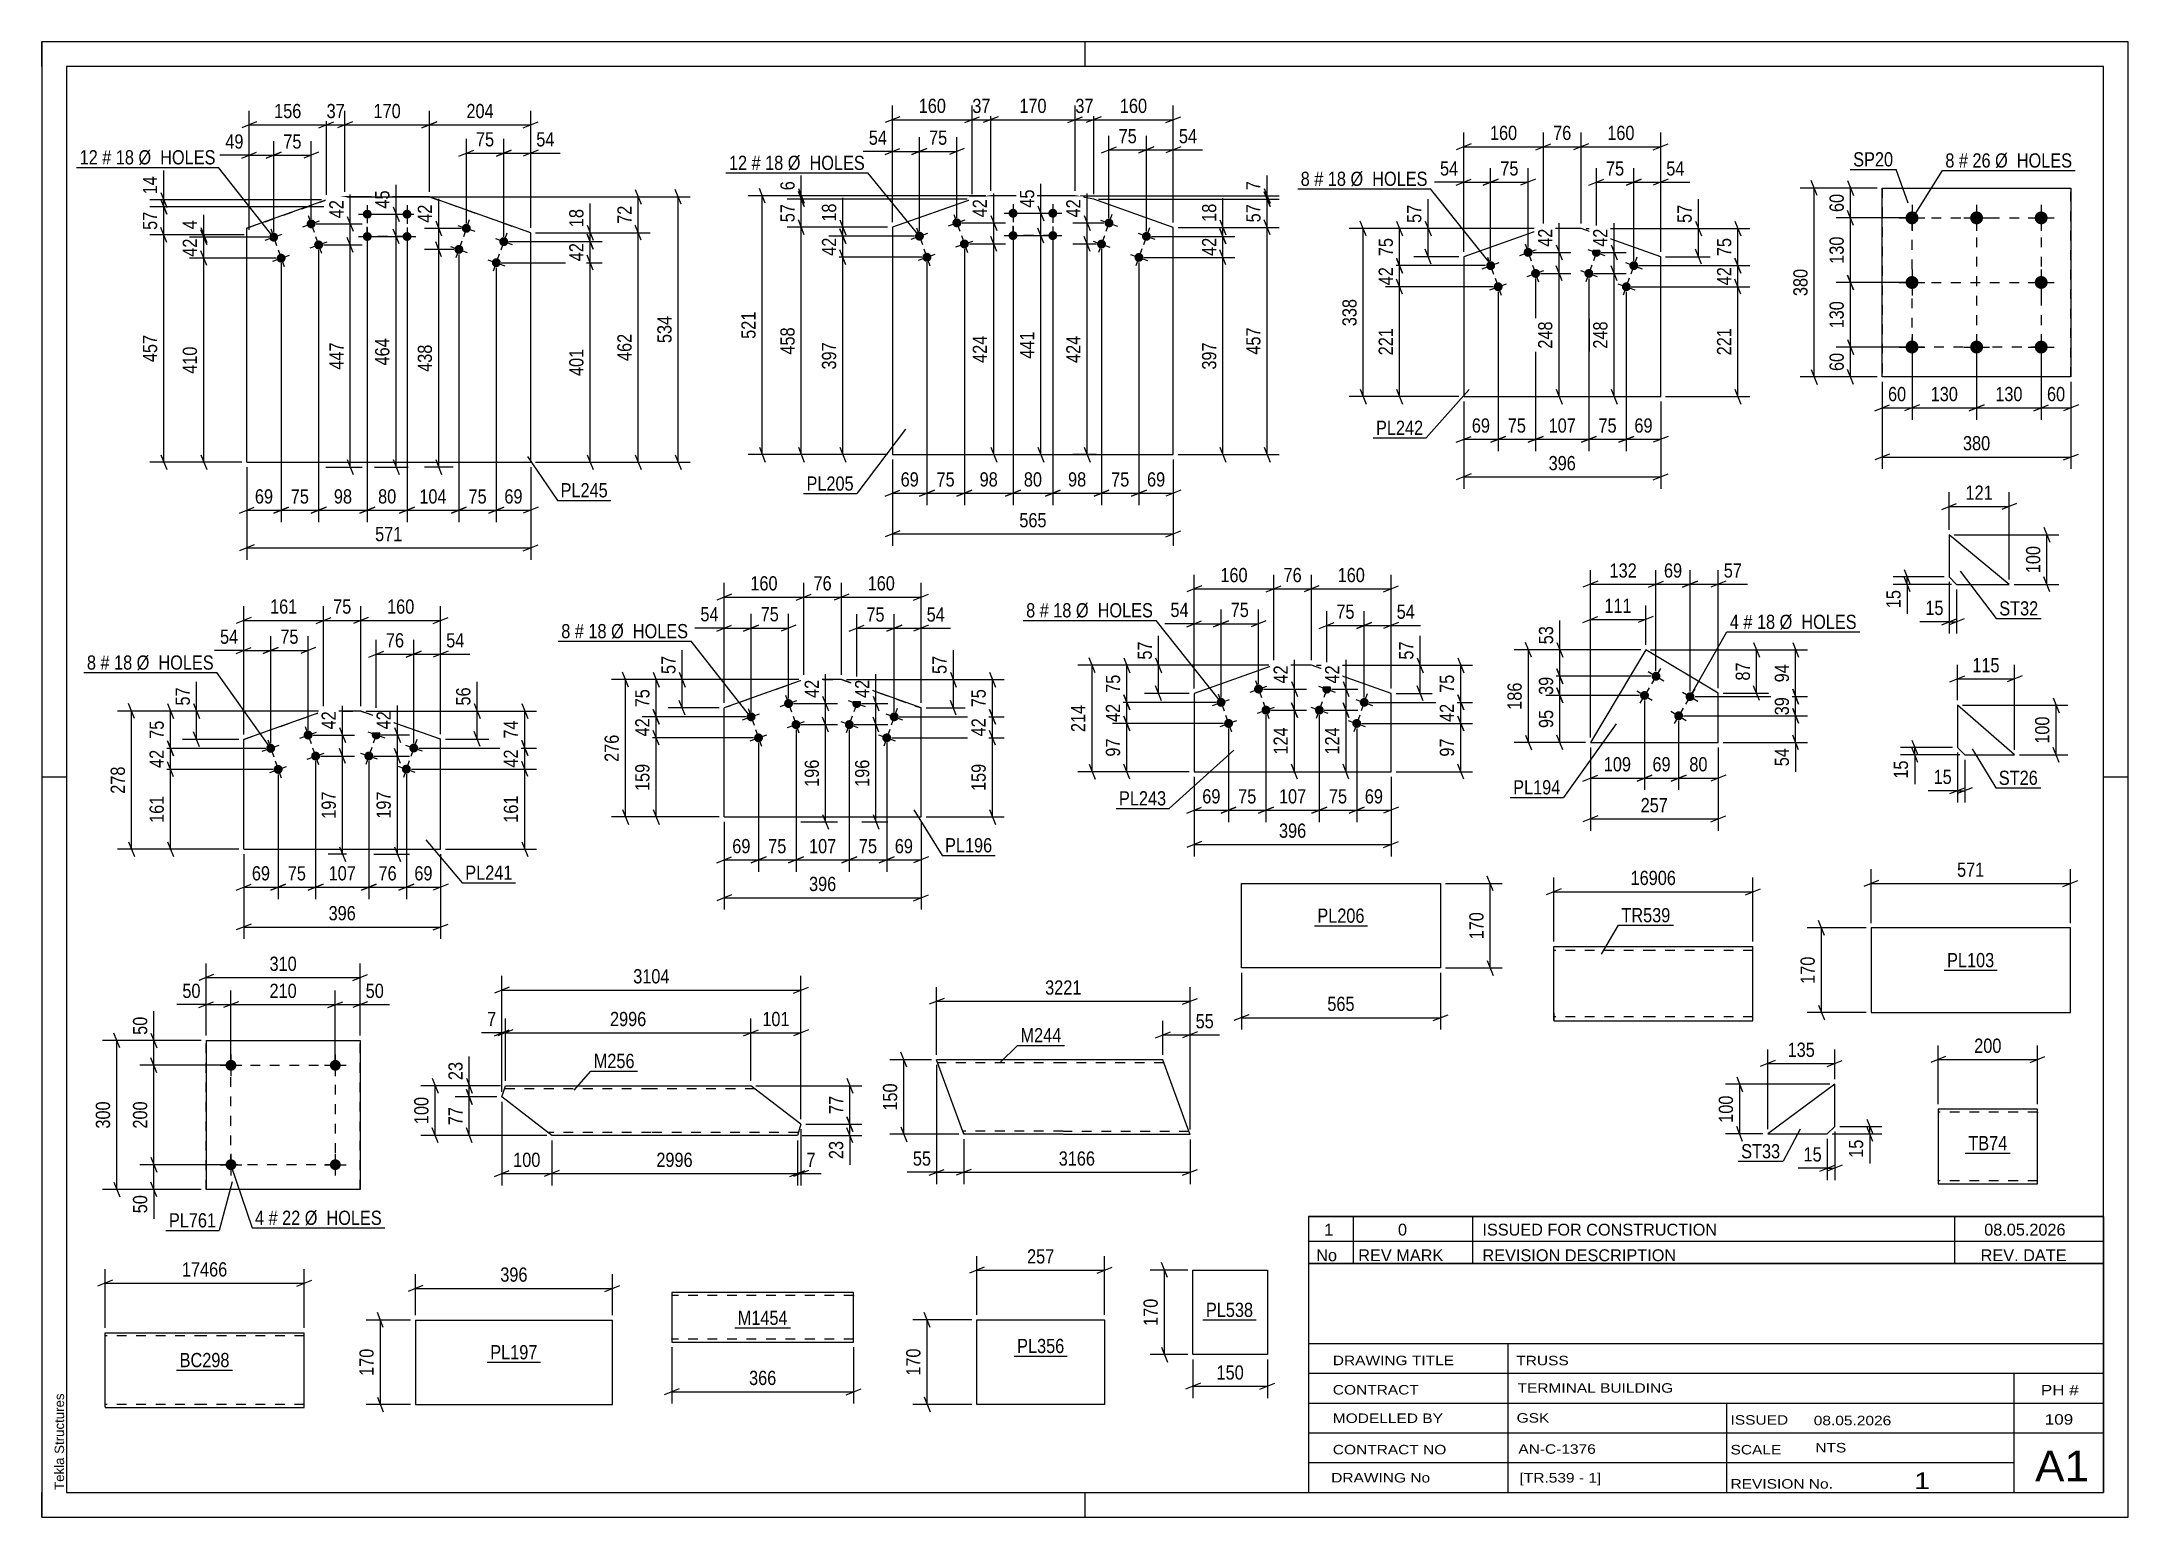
# Paper-space layout 'Layout1' of a CAD drawing. Header units: millimetres. Extents: x 0 to 420, y 0 to 297.
# The model-space entities are those that its viewports show. They can reach past a viewport. Long polylines and large blocks are cut down to what shows.
import ezdxf

# ---------------------------------------------------------------- set-up
doc = ezdxf.new("R2010")
doc.units = ezdxf.units.MM
doc.linetypes.add('DXK_LINE_DOT2', pattern=[3.9198, 1.9599, -1.9599])
doc.layers.add('Viewport layer', color=7, linetype='Continuous', plot=False)
doc.styles.add('Arial', font='ARIAL.TTF', dxfattribs={"height": 0.2})
doc.styles.add('Arial Narrow', font='ARIALN.TTF', dxfattribs={"height": 0.2})

# ---------------------------------------------------------------- blocks, each defined once
blk = doc.blocks.new('Unknown-318893011-1115')
at = {"color": 5, "linetype": 'Continuous'}
for p, q in [((420, 297), (0, 297)), ((0, 297), (0, 0)), ((0, 292), (0, 297)), ((210, 292), (210, 297)), ((420, 0), (420, 297)), ((415, 292), (5, 292)), ((5, 292), (5, 5)), ((415, 5), (415, 292)), ((5, 149), (0, 149)), ((420, 149), (415, 149)), ((0, 0), (0, 5)), ((5, 5), (415, 5)), ((210, 0), (210, 5)), ((0, 0), (420, 0))]:
    blk.add_line(p, q, dxfattribs=at)
at = {"color": 174, "linetype": 'Continuous', "style": 'Arial'}
blk.add_text('Tekla Structures', height=1.9102, rotation=90, dxfattribs=at).set_placement((4.5, 5.5))
blk = doc.blocks.new('Part-318893011-2779 - 2765')
at = {"color": 2, "linetype": 'Continuous'}
for p, q in [((126.82, 45.27), (126.82, 35.36)), ((163.43, 45.27), (126.82, 45.27)), ((163.43, 36.47), (163.43, 45.27)), ((126.82, 35.36), (126.82, 35.27)), ((126.82, 35.27), (163.43, 35.27)), ((163.43, 35.27), (163.43, 36.47))]:
    blk.add_line(p, q, dxfattribs=at)
at = {"color": 7, "linetype": 'DXK_LINE_DOT2'}
for p, q in [((163.43, 44.67), (126.82, 44.67)), ((163.43, 44.67), (163.43, 44.63)), ((163.43, 44.63), (163.43, 44.67)), ((163.43, 44.53), (163.43, 44.63)), ((163.43, 44.63), (163.43, 44.53)), ((126.82, 35.87), (126.82, 35.92)), ((163.43, 35.87), (126.82, 35.87)), ((163.43, 35.92), (163.43, 36.24)), ((163.43, 35.87), (163.43, 35.92))]:
    blk.add_line(p, q, dxfattribs=at)
blk = doc.blocks.new('Part-318893011-2923 - 2909')
at = {"color": 2, "linetype": 'Continuous'}
for p, q in [((75.23, 39.69), (114.86, 39.69)), ((75.23, 39.69), (75.23, 22.69)), ((114.86, 22.69), (114.86, 39.69)), ((75.23, 22.69), (114.86, 22.69))]:
    blk.add_line(p, q, dxfattribs=at)
blk = doc.blocks.new('Part-318893011-3143 - 3127')
at = {"color": 2, "linetype": 'Continuous'}
for p, q in [((92.61, 84.61), (93.33, 86.87)), ((102.66, 76.87), (92.61, 84.61)), ((93.33, 86.87), (122.66, 86.87)), ((122.76, 86.87), (142.76, 86.87)), ((152.81, 79.13), (142.76, 86.87)), ((122.66, 76.87), (102.66, 76.87)), ((152.1, 76.87), (122.76, 76.87)), ((152.81, 79.13), (152.1, 76.87))]:
    blk.add_line(p, q, dxfattribs=at)
at = {"color": 7, "linetype": 'DXK_LINE_DOT2'}
for p, q in [((122.66, 86.27), (93.14, 86.27)), ((143.54, 86.27), (122.76, 86.27)), ((102.66, 76.87), (101.66, 77.64)), ((122.66, 77.47), (101.88, 77.47)), ((152.29, 77.47), (122.76, 77.47))]:
    blk.add_line(p, q, dxfattribs=at)
blk = doc.blocks.new('Part-318893011-2851 - 2836')
at = {"color": 2, "linetype": 'Continuous'}
for p, q in [((401.73, 82.13), (381.73, 82.13)), ((381.73, 82.13), (381.73, 67.22)), ((401.73, 68.33), (401.73, 82.13)), ((381.73, 67.22), (381.73, 67.13)), ((401.73, 67.13), (401.73, 68.33)), ((381.73, 67.13), (401.73, 67.13))]:
    blk.add_line(p, q, dxfattribs=at)
at = {"color": 7, "linetype": 'DXK_LINE_DOT2'}
for p, q in [((401.73, 81.53), (381.73, 81.53)), ((401.73, 81.48), (401.73, 81.53)), ((401.73, 81.53), (401.73, 81.48)), ((401.73, 81.39), (401.73, 81.48)), ((401.73, 81.48), (401.73, 81.39)), ((381.73, 67.73), (381.73, 67.77)), ((401.73, 67.73), (381.73, 67.73)), ((401.73, 67.77), (401.73, 68.1)), ((401.73, 67.73), (401.73, 67.77))]:
    blk.add_line(p, q, dxfattribs=at)
blk = doc.blocks.new('Part-318893011-3100 - 3086')
at = {"color": 2, "linetype": 'Continuous'}
for p, q in [((12.74, 22.2), (12.74, 37.11)), ((12.74, 37.11), (32.74, 37.11)), ((32.84, 37.11), (52.84, 37.11)), ((52.84, 22.11), (52.84, 37.11)), ((12.74, 22.2), (12.74, 22.11)), ((12.74, 22.11), (32.74, 22.11)), ((32.84, 22.11), (52.84, 22.11))]:
    blk.add_line(p, q, dxfattribs=at)
at = {"color": 7, "linetype": 'DXK_LINE_DOT2'}
for p, q in [((32.74, 36.51), (12.74, 36.51)), ((52.84, 36.51), (32.84, 36.51)), ((12.74, 22.71), (12.74, 22.75)), ((32.74, 22.71), (12.74, 22.71)), ((52.84, 22.71), (32.84, 22.71)), ((52.84, 22.71), (52.84, 22.75))]:
    blk.add_line(p, q, dxfattribs=at)
blk = doc.blocks.new('Part-318893011-2809 - 2795')
at = {"color": 2, "linetype": 'Continuous'}
for p, q in [((231.72, 32.75), (231.72, 49.75)), ((231.72, 49.75), (246.72, 49.75)), ((246.72, 49.75), (246.72, 32.75)), ((246.72, 32.75), (231.72, 32.75))]:
    blk.add_line(p, q, dxfattribs=at)
blk = doc.blocks.new('Part-318893011-2966 - 2950')
at = {"color": 2, "linetype": 'Continuous'}
for p, q in [((370.47, 229.54), (370.47, 267.54)), ((370.47, 267.54), (370.47, 267.54)), ((370.47, 267.54), (408.47, 267.54)), ((408.47, 267.54), (408.47, 229.54)), ((370.47, 229.54), (370.47, 229.54)), ((408.47, 229.54), (370.47, 229.54))]:
    blk.add_line(p, q, dxfattribs=at)
at = {"color": 7, "linetype": 'DXK_LINE_DOT2'}
for p, q in [((370.47, 267.54), (370.47, 229.54)), ((370.47, 267.54), (370.47, 267.54)), ((408.47, 229.54), (408.47, 267.54)), ((370.47, 229.54), (370.47, 229.54))]:
    blk.add_line(p, q, dxfattribs=at)
blk = doc.blocks.new('Bolt-318893011-2999 - 2950')
at = {"linetype": 'Continuous'}
for points in [[(375.17, 261.54), (375.2, 261.81), (375.28, 262.07), (375.42, 262.31), (375.6, 262.51), (375.82, 262.67), (376.07, 262.78), (376.34, 262.84), (376.61, 262.84), (376.87, 262.78), (377.12, 262.67), (377.34, 262.51), (377.52, 262.31), (377.66, 262.07), (377.74, 261.81), (377.77, 261.54), (377.74, 261.27), (377.66, 261.01), (377.52, 260.78), (377.34, 260.58), (377.12, 260.42), (376.87, 260.31), (376.61, 260.25), (376.34, 260.25), (376.07, 260.31), (375.82, 260.42), (375.6, 260.58), (375.42, 260.78), (375.28, 261.01), (375.2, 261.27)], [(388.17, 261.54), (388.2, 261.81), (388.28, 262.07), (388.42, 262.31), (388.6, 262.51), (388.82, 262.67), (389.07, 262.78), (389.34, 262.84), (389.61, 262.84), (389.87, 262.78), (390.12, 262.67), (390.34, 262.51), (390.52, 262.31), (390.66, 262.07), (390.74, 261.81), (390.77, 261.54), (390.74, 261.27), (390.66, 261.01), (390.52, 260.78), (390.34, 260.58), (390.12, 260.42), (389.87, 260.31), (389.61, 260.25), (389.34, 260.25), (389.07, 260.31), (388.82, 260.42), (388.6, 260.58), (388.42, 260.78), (388.28, 261.01), (388.2, 261.27)], [(401.17, 261.54), (401.2, 261.81), (401.28, 262.07), (401.42, 262.31), (401.6, 262.51), (401.82, 262.67), (402.07, 262.78), (402.34, 262.84), (402.61, 262.84), (402.87, 262.78), (403.12, 262.67), (403.34, 262.51), (403.52, 262.31), (403.66, 262.07), (403.74, 261.81), (403.77, 261.54), (403.74, 261.27), (403.66, 261.01), (403.52, 260.78), (403.34, 260.58), (403.12, 260.42), (402.87, 260.31), (402.61, 260.25), (402.34, 260.25), (402.07, 260.31), (401.82, 260.42), (401.6, 260.58), (401.42, 260.78), (401.28, 261.01), (401.2, 261.27)], [(375.17, 248.54), (375.2, 248.81), (375.28, 249.07), (375.42, 249.31), (375.6, 249.51), (375.82, 249.67), (376.07, 249.78), (376.34, 249.84), (376.61, 249.84), (376.87, 249.78), (377.12, 249.67), (377.34, 249.51), (377.52, 249.31), (377.66, 249.07), (377.74, 248.81), (377.77, 248.54), (377.74, 248.27), (377.66, 248.01), (377.52, 247.78), (377.34, 247.58), (377.12, 247.42), (376.87, 247.31), (376.61, 247.25), (376.34, 247.25), (376.07, 247.31), (375.82, 247.42), (375.6, 247.58), (375.42, 247.78), (375.28, 248.01), (375.2, 248.27)], [(401.17, 248.54), (401.2, 248.81), (401.28, 249.07), (401.42, 249.31), (401.6, 249.51), (401.82, 249.67), (402.07, 249.78), (402.34, 249.84), (402.61, 249.84), (402.87, 249.78), (403.12, 249.67), (403.34, 249.51), (403.52, 249.31), (403.66, 249.07), (403.74, 248.81), (403.77, 248.54), (403.74, 248.27), (403.66, 248.01), (403.52, 247.78), (403.34, 247.58), (403.12, 247.42), (402.87, 247.31), (402.61, 247.25), (402.34, 247.25), (402.07, 247.31), (401.82, 247.42), (401.6, 247.58), (401.42, 247.78), (401.28, 248.01), (401.2, 248.27)], [(375.17, 235.54), (375.2, 235.81), (375.28, 236.07), (375.42, 236.31), (375.6, 236.51), (375.82, 236.67), (376.07, 236.78), (376.34, 236.84), (376.61, 236.84), (376.87, 236.78), (377.12, 236.67), (377.34, 236.51), (377.52, 236.31), (377.66, 236.07), (377.74, 235.81), (377.77, 235.54), (377.74, 235.27), (377.66, 235.01), (377.52, 234.78), (377.34, 234.58), (377.12, 234.42), (376.87, 234.31), (376.61, 234.25), (376.34, 234.25), (376.07, 234.31), (375.82, 234.42), (375.6, 234.58), (375.42, 234.78), (375.28, 235.01), (375.2, 235.27)], [(388.17, 235.54), (388.2, 235.81), (388.28, 236.07), (388.42, 236.31), (388.6, 236.51), (388.82, 236.67), (389.07, 236.78), (389.34, 236.84), (389.61, 236.84), (389.87, 236.78), (390.12, 236.67), (390.34, 236.51), (390.52, 236.31), (390.66, 236.07), (390.74, 235.81), (390.77, 235.54), (390.74, 235.27), (390.66, 235.01), (390.52, 234.78), (390.34, 234.58), (390.12, 234.42), (389.87, 234.31), (389.61, 234.25), (389.34, 234.25), (389.07, 234.31), (388.82, 234.42), (388.6, 234.58), (388.42, 234.78), (388.28, 235.01), (388.2, 235.27)], [(401.17, 235.54), (401.2, 235.81), (401.28, 236.07), (401.42, 236.31), (401.6, 236.51), (401.82, 236.67), (402.07, 236.78), (402.34, 236.84), (402.61, 236.84), (402.87, 236.78), (403.12, 236.67), (403.34, 236.51), (403.52, 236.31), (403.66, 236.07), (403.74, 235.81), (403.77, 235.54), (403.74, 235.27), (403.66, 235.01), (403.52, 234.78), (403.34, 234.58), (403.12, 234.42), (402.87, 234.31), (402.61, 234.25), (402.34, 234.25), (402.07, 234.31), (401.82, 234.42), (401.6, 234.58), (401.42, 234.78), (401.28, 235.01), (401.2, 235.27)]]:
    blk.add_hatch(color=1, dxfattribs=at).paths.add_polyline_path(points)
at = {"color": 1, "linetype": 'Continuous'}
for p, q in [((373.87, 261.54), (379.07, 261.54)), ((376.47, 264.14), (376.47, 258.94)), ((386.87, 261.54), (392.07, 261.54)), ((389.47, 264.14), (389.47, 258.94)), ((399.87, 261.54), (405.07, 261.54)), ((402.47, 264.14), (402.47, 258.94)), ((373.87, 248.54), (379.07, 248.54)), ((376.47, 251.14), (376.47, 245.94)), ((399.87, 248.54), (405.07, 248.54)), ((402.47, 251.14), (402.47, 245.94)), ((373.87, 235.54), (379.07, 235.54)), ((376.47, 238.14), (376.47, 232.94)), ((386.87, 235.54), (392.07, 235.54)), ((389.47, 238.14), (389.47, 232.94)), ((399.87, 235.54), (405.07, 235.54)), ((402.47, 238.14), (402.47, 232.94))]:
    blk.add_line(p, q, dxfattribs=at)
blk = doc.blocks.new('Part-318893011-2881 - 2867')
at = {"color": 2, "linetype": 'Continuous'}
for p, q in [((368.24, 118.61), (368.24, 101.61)), ((388.24, 118.61), (368.24, 118.61)), ((408.34, 118.61), (388.34, 118.61)), ((408.34, 101.61), (408.34, 118.61)), ((368.24, 101.61), (388.24, 101.61)), ((388.34, 101.61), (408.34, 101.61))]:
    blk.add_line(p, q, dxfattribs=at)
blk = doc.blocks.new('Part-318893011-2561 - 2545')
at = {"color": 2, "linetype": 'Continuous'}
for p, q in [((33.09, 95.97), (33.09, 65.97)), ((33.09, 95.97), (64.09, 95.97)), ((64.09, 95.97), (64.09, 65.97)), ((64.09, 65.97), (33.09, 65.97))]:
    blk.add_line(p, q, dxfattribs=at)
at = {"color": 7, "linetype": 'DXK_LINE_DOT2'}
for p, q in [((33.09, 65.97), (33.09, 95.97)), ((64.09, 65.97), (64.09, 95.97))]:
    blk.add_line(p, q, dxfattribs=at)
blk = doc.blocks.new('Bolt-318893011-2594 - 2545')
at = {"linetype": 'Continuous'}
for points in [[(39.19, 70.97, -1), (36.99, 70.97, -1)], [(60.19, 70.97, -1), (57.99, 70.97, -1)]]:
    blk.add_hatch(color=1, dxfattribs=at).paths.add_polyline_path(points)
at = {"color": 1, "linetype": 'Continuous'}
for p, q in [((38.09, 73.17), (38.09, 68.77)), ((59.09, 73.17), (59.09, 68.77)), ((35.89, 70.97), (40.29, 70.97)), ((56.89, 70.97), (61.29, 70.97))]:
    blk.add_line(p, q, dxfattribs=at)
blk = doc.blocks.new('Bolt-318893011-2599 - 2545')
at = {"linetype": 'Continuous'}
for points in [[(39.19, 90.97, -1), (36.99, 90.97, -1)], [(60.19, 90.97, -1), (57.99, 90.97, -1)]]:
    blk.add_hatch(color=1, dxfattribs=at).paths.add_polyline_path(points)
at = {"color": 1, "linetype": 'Continuous'}
for p, q in [((38.09, 93.17), (38.09, 88.77)), ((59.09, 93.17), (59.09, 88.77)), ((35.89, 90.97), (40.29, 90.97)), ((56.89, 90.97), (61.29, 90.97))]:
    blk.add_line(p, q, dxfattribs=at)
blk = doc.blocks.new('Part-318893011-2527 - 2501')
at = {"color": 2, "linetype": 'Continuous'}
for p, q in [((304.34, 101.51), (304.34, 114.91)), ((304.34, 114.91), (324.34, 114.91)), ((324.44, 114.91), (344.44, 114.91)), ((344.44, 99.91), (344.44, 114.91)), ((304.34, 101.51), (304.34, 99.91)), ((304.34, 99.91), (324.34, 99.91)), ((324.44, 99.91), (344.44, 99.91))]:
    blk.add_line(p, q, dxfattribs=at)
at = {"color": 7, "linetype": 'DXK_LINE_DOT2'}
for p, q in [((324.34, 114.11), (304.34, 114.11)), ((344.44, 114.11), (324.44, 114.11)), ((304.34, 100.03), (304.34, 101.51)), ((304.34, 100.71), (304.34, 100.77)), ((324.34, 100.71), (304.34, 100.71)), ((344.44, 100.71), (324.44, 100.71)), ((344.44, 100.71), (344.44, 100.77))]:
    blk.add_line(p, q, dxfattribs=at)
blk = doc.blocks.new('Bolt-318893011-2234 - 2228')
at = {"linetype": 'Continuous'}
for points in [[(150.28, 164.7), (150.47, 164.68), (150.65, 164.63), (150.82, 164.55), (150.96, 164.43), (151.08, 164.28), (151.17, 164.11), (151.21, 163.93), (151.22, 163.74), (151.19, 163.56), (151.12, 163.38), (151.02, 163.22), (150.88, 163.09), (150.72, 162.99), (150.55, 162.93), (150.36, 162.9), (150.17, 162.91), (149.99, 162.96), (149.83, 163.05), (149.68, 163.17), (149.56, 163.31), (149.48, 163.48), (149.43, 163.66), (149.42, 163.85), (149.46, 164.04), (149.52, 164.21), (149.63, 164.37), (149.76, 164.5), (149.92, 164.6), (150.1, 164.67)], [(142.74, 162.02), (142.93, 162.01), (143.11, 161.96), (143.28, 161.87), (143.43, 161.75), (143.54, 161.61), (143.63, 161.44), (143.67, 161.26), (143.68, 161.07), (143.65, 160.88), (143.58, 160.71), (143.48, 160.55), (143.34, 160.42), (143.18, 160.32), (143.01, 160.25), (142.82, 160.22), (142.63, 160.23), (142.45, 160.28), (142.29, 160.37), (142.14, 160.49), (142.02, 160.64), (141.94, 160.81), (141.89, 160.99), (141.88, 161.18), (141.92, 161.36), (141.98, 161.54), (142.09, 161.69), (142.22, 161.83), (142.38, 161.93), (142.56, 161.99)], [(151.79, 160.45), (151.98, 160.44), (152.16, 160.39), (152.32, 160.31), (152.47, 160.19), (152.59, 160.04), (152.67, 159.87), (152.72, 159.69), (152.73, 159.5), (152.69, 159.32), (152.63, 159.14), (152.52, 158.98), (152.39, 158.85), (152.23, 158.75), (152.05, 158.68), (151.87, 158.66), (151.68, 158.67), (151.5, 158.72), (151.33, 158.81), (151.19, 158.93), (151.07, 159.07), (150.98, 159.24), (150.94, 159.42), (150.93, 159.61), (150.96, 159.8), (151.03, 159.97), (151.13, 160.13), (151.27, 160.26), (151.43, 160.36), (151.6, 160.43)], [(144.25, 157.78), (144.44, 157.77), (144.62, 157.72), (144.78, 157.63), (144.93, 157.51), (145.05, 157.36), (145.13, 157.2), (145.18, 157.01), (145.19, 156.83), (145.15, 156.64), (145.09, 156.47), (144.98, 156.31), (144.85, 156.18), (144.69, 156.08), (144.51, 156.01), (144.33, 155.98), (144.14, 155.99), (143.96, 156.04), (143.79, 156.13), (143.65, 156.25), (143.53, 156.4), (143.44, 156.57), (143.4, 156.75), (143.39, 156.94), (143.42, 157.12), (143.49, 157.3), (143.59, 157.45), (143.73, 157.59), (143.89, 157.69), (144.06, 157.75)]]:
    blk.add_hatch(color=1, dxfattribs=at).paths.add_polyline_path(points)
at = {"color": 1, "linetype": 'Continuous'}
for p, q in [((148.63, 163.2), (152.02, 164.4)), ((149.72, 165.49), (150.92, 162.1)), ((141.09, 160.52), (144.48, 161.72)), ((142.18, 162.82), (143.38, 159.43)), ((150.13, 158.95), (153.52, 160.16)), ((151.23, 161.25), (152.43, 157.86)), ((142.59, 156.28), (145.98, 157.48)), ((143.69, 158.58), (144.89, 155.18))]:
    blk.add_line(p, q, dxfattribs=at)
blk = doc.blocks.new('Bolt-318893011-2239 - 2228')
at = {"linetype": 'Continuous'}
for points in [[(164.07, 164.7), (164.25, 164.68), (164.43, 164.61), (164.59, 164.52), (164.73, 164.39), (164.84, 164.24), (164.92, 164.06), (164.95, 163.88), (164.95, 163.69), (164.91, 163.51), (164.83, 163.34), (164.72, 163.19), (164.58, 163.06), (164.41, 162.97), (164.23, 162.91), (164.05, 162.9), (163.86, 162.92), (163.68, 162.98), (163.52, 163.08), (163.38, 163.2), (163.27, 163.36), (163.2, 163.53), (163.16, 163.71), (163.16, 163.9), (163.2, 164.09), (163.28, 164.26), (163.4, 164.41), (163.54, 164.53), (163.7, 164.62), (163.88, 164.68)], [(162.56, 160.46), (162.75, 160.43), (162.93, 160.37), (163.09, 160.28), (163.23, 160.15), (163.34, 160), (163.41, 159.82), (163.45, 159.64), (163.45, 159.45), (163.4, 159.27), (163.33, 159.1), (163.21, 158.95), (163.07, 158.82), (162.91, 158.73), (162.73, 158.67), (162.54, 158.66), (162.35, 158.68), (162.18, 158.74), (162.01, 158.83), (161.88, 158.96), (161.77, 159.12), (161.69, 159.29), (161.66, 159.47), (161.66, 159.66), (161.7, 159.84), (161.78, 160.02), (161.89, 160.17), (162.03, 160.29), (162.2, 160.38), (162.38, 160.44)], [(171.61, 162.02), (171.79, 162), (171.97, 161.94), (172.13, 161.84), (172.27, 161.72), (172.38, 161.56), (172.46, 161.39), (172.49, 161.21), (172.49, 161.02), (172.45, 160.83), (172.37, 160.66), (172.26, 160.51), (172.12, 160.39), (171.95, 160.3), (171.77, 160.24), (171.59, 160.22), (171.4, 160.25), (171.22, 160.31), (171.06, 160.4), (170.92, 160.53), (170.81, 160.68), (170.74, 160.86), (170.7, 161.04), (170.7, 161.23), (170.74, 161.41), (170.82, 161.58), (170.94, 161.73), (171.08, 161.86), (171.24, 161.95), (171.42, 162.01)], [(170.1, 157.78), (170.29, 157.76), (170.47, 157.7), (170.63, 157.6), (170.77, 157.48), (170.88, 157.32), (170.95, 157.15), (170.99, 156.96), (170.99, 156.78), (170.94, 156.59), (170.87, 156.42), (170.75, 156.27), (170.61, 156.15), (170.45, 156.06), (170.27, 156), (170.08, 155.98), (169.89, 156), (169.72, 156.06), (169.55, 156.16), (169.42, 156.29), (169.31, 156.44), (169.23, 156.61), (169.2, 156.8), (169.2, 156.99), (169.24, 157.17), (169.32, 157.34), (169.43, 157.49), (169.57, 157.62), (169.74, 157.71), (169.92, 157.76)]]:
    blk.add_hatch(color=1, dxfattribs=at).paths.add_polyline_path(points)
at = {"color": 1, "linetype": 'Continuous'}
for p, q in [((162.36, 164.4), (165.75, 163.2)), ((164.66, 165.49), (163.45, 162.1)), ((160.86, 160.16), (164.25, 158.95)), ((163.15, 161.25), (161.95, 157.86)), ((169.9, 161.72), (173.29, 160.52)), ((172.2, 162.82), (170.99, 159.43)), ((168.4, 157.48), (171.79, 156.28)), ((170.69, 158.58), (169.49, 155.19))]:
    blk.add_line(p, q, dxfattribs=at)
blk = doc.blocks.new('Part-318893011-2254 - 2228')
at = {"color": 2, "linetype": 'Continuous'}
for p, q in [((153.39, 168.6), (137.37, 162.92)), ((160.99, 168.6), (153.39, 168.6)), ((153.39, 168.6), (153.39, 168.6)), ((177.01, 162.92), (160.99, 168.6)), ((160.99, 168.6), (160.99, 168.6)), ((137.37, 140.97), (137.37, 162.92)), ((177.01, 140.97), (177.01, 162.92)), ((137.37, 140.97), (177.01, 140.97))]:
    blk.add_line(p, q, dxfattribs=at)
at = {"color": 7, "linetype": 'DXK_LINE_DOT2'}
for p, q in [((153.39, 168.6), (137.37, 162.92)), ((153.39, 168.6), (160.99, 168.6)), ((160.99, 168.6), (177.01, 162.92)), ((137.37, 140.97), (177.01, 140.97))]:
    blk.add_line(p, q, dxfattribs=at)
blk = doc.blocks.new('Part-318893011-1943 - 1927')
at = {"color": 2, "linetype": 'Continuous'}
for p, q in [((56.74, 162.27), (40.67, 156.57)), ((64.24, 162.27), (56.74, 162.27)), ((56.74, 162.27), (56.74, 162.27)), ((80.29, 156.65), (64.24, 162.27)), ((64.24, 162.27), (64.24, 162.27)), ((40.67, 134.48), (40.67, 156.57)), ((80.29, 134.48), (80.29, 156.65)), ((40.67, 134.48), (80.29, 134.48))]:
    blk.add_line(p, q, dxfattribs=at)
at = {"color": 7, "linetype": 'DXK_LINE_DOT2'}
for p, q in [((40.67, 156.57), (56.74, 162.27)), ((56.74, 162.27), (64.24, 162.27)), ((64.24, 162.27), (80.29, 156.65)), ((40.67, 134.48), (80.29, 134.48))]:
    blk.add_line(p, q, dxfattribs=at)
blk = doc.blocks.new('Bolt-318893011-1948 - 1927')
at = {"linetype": 'Continuous'}
for points in [[(67.35, 156.58), (67.17, 156.59), (66.99, 156.65), (66.82, 156.74), (66.68, 156.86), (66.56, 157.01), (66.48, 157.18), (66.44, 157.36), (66.44, 157.55), (66.47, 157.74), (66.54, 157.91), (66.65, 158.06), (66.79, 158.19), (66.95, 158.29), (67.13, 158.35), (67.31, 158.38), (67.5, 158.36), (67.68, 158.31), (67.85, 158.22), (67.99, 158.09), (68.1, 157.94), (68.18, 157.77), (68.23, 157.59), (68.23, 157.4), (68.2, 157.22), (68.12, 157.04), (68.02, 156.89), (67.88, 156.76), (67.72, 156.66), (67.54, 156.6)], [(74.9, 153.93), (74.72, 153.95), (74.54, 154), (74.37, 154.09), (74.23, 154.22), (74.12, 154.37), (74.03, 154.54), (73.99, 154.72), (73.99, 154.91), (74.02, 155.09), (74.1, 155.27), (74.2, 155.42), (74.34, 155.55), (74.5, 155.65), (74.68, 155.71), (74.86, 155.73), (75.05, 155.72), (75.23, 155.66), (75.4, 155.57), (75.54, 155.45), (75.65, 155.3), (75.73, 155.13), (75.78, 154.95), (75.78, 154.76), (75.75, 154.57), (75.67, 154.4), (75.57, 154.25), (75.43, 154.12), (75.27, 154.02), (75.09, 153.96)], [(65.87, 152.33), (65.68, 152.35), (65.5, 152.4), (65.33, 152.49), (65.19, 152.61), (65.08, 152.76), (65, 152.93), (64.95, 153.12), (64.95, 153.3), (64.98, 153.49), (65.06, 153.66), (65.16, 153.82), (65.3, 153.95), (65.46, 154.04), (65.64, 154.11), (65.83, 154.13), (66.01, 154.11), (66.19, 154.06), (66.36, 153.97), (66.5, 153.85), (66.62, 153.7), (66.7, 153.53), (66.74, 153.34), (66.74, 153.16), (66.71, 152.97), (66.64, 152.8), (66.53, 152.64), (66.39, 152.51), (66.23, 152.42), (66.05, 152.35)], [(73.42, 149.69), (73.23, 149.7), (73.05, 149.76), (72.88, 149.85), (72.74, 149.97), (72.63, 150.12), (72.55, 150.29), (72.5, 150.47), (72.5, 150.66), (72.54, 150.84), (72.61, 151.02), (72.72, 151.17), (72.85, 151.3), (73.01, 151.4), (73.19, 151.46), (73.38, 151.49), (73.56, 151.47), (73.75, 151.42), (73.91, 151.33), (74.05, 151.2), (74.17, 151.05), (74.25, 150.88), (74.29, 150.7), (74.29, 150.51), (74.26, 150.33), (74.19, 150.15), (74.08, 150), (73.94, 149.87), (73.78, 149.77), (73.6, 149.71)]]:
    blk.add_hatch(color=1, dxfattribs=at).paths.add_polyline_path(points)
at = {"color": 1, "linetype": 'Continuous'}
for p, q in [((65.63, 158.07), (69.03, 156.88)), ((67.93, 159.18), (66.74, 155.78)), ((73.19, 155.43), (76.58, 154.24)), ((75.48, 156.53), (74.29, 153.13)), ((64.15, 153.82), (67.55, 152.63)), ((66.44, 154.93), (65.25, 151.53)), ((73.99, 152.28), (72.8, 148.89)), ((71.7, 151.18), (75.1, 149.99))]:
    blk.add_line(p, q, dxfattribs=at)
blk = doc.blocks.new('Bolt-318893011-1953 - 1927')
at = {"linetype": 'Continuous'}
for points in [[(45.62, 155.55), (45.79, 155.62), (45.98, 155.67), (46.17, 155.67), (46.35, 155.63), (46.52, 155.56), (46.68, 155.45), (46.81, 155.31), (46.9, 155.15), (46.96, 154.98), (46.99, 154.79), (46.97, 154.6), (46.91, 154.42), (46.82, 154.26), (46.7, 154.11), (46.55, 154), (46.38, 153.92), (46.19, 153.88), (46.01, 153.88), (45.82, 153.91), (45.65, 153.99), (45.49, 154.1), (45.37, 154.23), (45.27, 154.39), (45.21, 154.57), (45.19, 154.76), (45.2, 154.95), (45.26, 155.13), (45.35, 155.29), (45.47, 155.43)], [(53.16, 158.22), (53.33, 158.3), (53.52, 158.34), (53.7, 158.34), (53.89, 158.31), (54.06, 158.24), (54.22, 158.13), (54.34, 157.99), (54.44, 157.83), (54.5, 157.65), (54.53, 157.46), (54.51, 157.28), (54.45, 157.1), (54.36, 156.93), (54.24, 156.79), (54.09, 156.68), (53.92, 156.6), (53.73, 156.55), (53.55, 156.55), (53.36, 156.59), (53.19, 156.66), (53.03, 156.77), (52.91, 156.91), (52.81, 157.07), (52.75, 157.25), (52.73, 157.43), (52.74, 157.62), (52.8, 157.8), (52.89, 157.97), (53.01, 158.11)], [(47.13, 151.3), (47.3, 151.38), (47.48, 151.43), (47.67, 151.43), (47.85, 151.39), (48.03, 151.32), (48.18, 151.21), (48.31, 151.07), (48.41, 150.91), (48.47, 150.73), (48.49, 150.55), (48.47, 150.36), (48.42, 150.18), (48.33, 150.02), (48.2, 149.87), (48.05, 149.76), (47.88, 149.68), (47.7, 149.64), (47.51, 149.64), (47.33, 149.67), (47.15, 149.75), (47, 149.85), (46.87, 149.99), (46.77, 150.15), (46.71, 150.33), (46.69, 150.52), (46.71, 150.71), (46.76, 150.89), (46.85, 151.05), (46.98, 151.19)], [(54.67, 153.98), (54.84, 154.06), (55.02, 154.1), (55.21, 154.1), (55.39, 154.07), (55.57, 153.99), (55.72, 153.89), (55.85, 153.75), (55.95, 153.59), (56.01, 153.41), (56.03, 153.22), (56.01, 153.03), (55.96, 152.85), (55.87, 152.69), (55.74, 152.55), (55.59, 152.44), (55.42, 152.36), (55.24, 152.31), (55.05, 152.31), (54.87, 152.35), (54.69, 152.42), (54.54, 152.53), (54.41, 152.67), (54.31, 152.83), (54.25, 153.01), (54.23, 153.19), (54.25, 153.38), (54.3, 153.56), (54.39, 153.72), (54.52, 153.87)]]:
    blk.add_hatch(color=1, dxfattribs=at).paths.add_polyline_path(points)
at = {"color": 1, "linetype": 'Continuous'}
for p, q in [((45.48, 156.47), (46.69, 153.08)), ((51.93, 156.85), (55.32, 158.05)), ((53.02, 159.14), (54.23, 155.75)), ((44.39, 154.17), (47.78, 155.38)), ((46.99, 152.23), (48.19, 148.84)), ((53.43, 152.61), (56.83, 153.81)), ((54.53, 154.9), (55.73, 151.51)), ((45.89, 149.93), (49.29, 151.13))]:
    blk.add_line(p, q, dxfattribs=at)
blk = doc.blocks.new('Bolt-318893011-1535 - 1486')
at = {"linetype": 'Continuous'}
for points in [[(85.48, 258.54), (85.29, 258.56), (85.11, 258.61), (84.95, 258.7), (84.81, 258.83), (84.7, 258.98), (84.62, 259.15), (84.58, 259.33), (84.57, 259.52), (84.61, 259.71), (84.68, 259.88), (84.79, 260.03), (84.93, 260.16), (85.09, 260.26), (85.27, 260.32), (85.46, 260.34), (85.64, 260.32), (85.82, 260.27), (85.99, 260.17), (86.13, 260.05), (86.24, 259.9), (86.32, 259.73), (86.36, 259.55), (86.37, 259.36), (86.33, 259.17), (86.25, 259), (86.15, 258.85), (86.01, 258.72), (85.85, 258.62), (85.67, 258.56)], [(93.02, 255.86), (92.83, 255.88), (92.65, 255.94), (92.49, 256.03), (92.35, 256.15), (92.24, 256.3), (92.16, 256.47), (92.12, 256.66), (92.11, 256.85), (92.15, 257.03), (92.22, 257.2), (92.33, 257.36), (92.47, 257.49), (92.63, 257.58), (92.81, 257.64), (93, 257.66), (93.18, 257.65), (93.36, 257.59), (93.53, 257.5), (93.67, 257.38), (93.78, 257.22), (93.86, 257.05), (93.9, 256.87), (93.91, 256.68), (93.87, 256.5), (93.79, 256.32), (93.69, 256.17), (93.55, 256.04), (93.39, 255.95), (93.21, 255.89)], [(83.98, 254.3), (83.79, 254.32), (83.61, 254.37), (83.45, 254.46), (83.3, 254.59), (83.19, 254.74), (83.11, 254.91), (83.07, 255.09), (83.07, 255.28), (83.11, 255.46), (83.18, 255.64), (83.29, 255.79), (83.43, 255.92), (83.59, 256.02), (83.77, 256.08), (83.95, 256.1), (84.14, 256.08), (84.32, 256.02), (84.48, 255.93), (84.63, 255.81), (84.74, 255.66), (84.82, 255.49), (84.86, 255.3), (84.86, 255.12), (84.82, 254.93), (84.75, 254.76), (84.64, 254.6), (84.5, 254.48), (84.34, 254.38), (84.16, 254.32)], [(91.52, 251.62), (91.33, 251.64), (91.15, 251.7), (90.99, 251.79), (90.84, 251.91), (90.73, 252.06), (90.65, 252.23), (90.61, 252.42), (90.61, 252.61), (90.64, 252.79), (90.72, 252.96), (90.83, 253.12), (90.97, 253.24), (91.13, 253.34), (91.31, 253.4), (91.49, 253.42), (91.68, 253.41), (91.86, 253.35), (92.02, 253.26), (92.17, 253.13), (92.28, 252.98), (92.36, 252.81), (92.4, 252.63), (92.4, 252.44), (92.36, 252.26), (92.29, 252.08), (92.18, 251.93), (92.04, 251.8), (91.88, 251.71), (91.7, 251.65)]]:
    blk.add_hatch(color=1, dxfattribs=at).paths.add_polyline_path(points)
at = {"color": 1, "linetype": 'Continuous'}
for p, q in [((86.07, 261.14), (84.87, 257.74)), ((84.57, 256.89), (83.36, 253.5)), ((83.77, 260.04), (87.17, 258.84)), ((91.31, 257.37), (94.71, 256.16)), ((93.61, 258.46), (92.41, 255.07)), ((82.27, 255.8), (85.66, 254.6)), ((89.81, 253.13), (93.2, 251.92)), ((92.11, 254.22), (90.9, 250.83))]:
    blk.add_line(p, q, dxfattribs=at)
blk = doc.blocks.new('Part-318893011-1502 - 1486')
at = {"color": 2, "linetype": 'Continuous'}
for p, q in [((57.3, 265.15), (41.28, 259.46)), ((61.03, 265.79), (57.3, 265.15)), ((57.3, 265.15), (57.3, 265.15)), ((78.03, 265.79), (61.03, 265.79)), ((61.03, 265.79), (61.03, 265.79)), ((98.42, 258.56), (78.03, 265.79)), ((78.03, 265.79), (78.03, 265.79)), ((41.28, 212.38), (41.28, 259.46)), ((98.42, 212.38), (98.42, 258.56)), ((41.28, 212.38), (98.42, 212.38))]:
    blk.add_line(p, q, dxfattribs=at)
at = {"color": 7, "linetype": 'DXK_LINE_DOT2'}
for p, q in [((41.28, 259.46), (57.3, 265.15)), ((57.3, 265.15), (61.03, 265.79)), ((61.03, 265.79), (78.03, 265.79)), ((78.03, 265.79), (98.42, 258.56)), ((41.28, 212.38), (98.42, 212.38))]:
    blk.add_line(p, q, dxfattribs=at)
blk = doc.blocks.new('Bolt-318893011-1540 - 1486')
at = {"linetype": 'Continuous'}
for points in [[(66.43, 262.29, -1), (64.63, 262.29, -1)], [(74.43, 262.29, -1), (72.63, 262.29, -1)], [(66.43, 257.79, -1), (64.63, 257.79, -1)], [(74.43, 257.79, -1), (72.63, 257.79, -1)]]:
    blk.add_hatch(color=1, dxfattribs=at).paths.add_polyline_path(points)
at = {"color": 1, "linetype": 'Continuous'}
for p, q in [((63.73, 262.29), (67.33, 262.29)), ((65.53, 264.09), (65.53, 260.49)), ((71.73, 262.29), (75.33, 262.29)), ((73.53, 264.09), (73.53, 260.49)), ((63.73, 257.79), (67.33, 257.79)), ((65.53, 259.59), (65.53, 255.99)), ((71.73, 257.79), (75.33, 257.79)), ((73.53, 259.59), (73.53, 255.99))]:
    blk.add_line(p, q, dxfattribs=at)
blk = doc.blocks.new('Bolt-318893011-1545 - 1486')
at = {"linetype": 'Continuous'}
for points in [[(53.67, 261.05), (53.83, 261.15), (54, 261.22), (54.19, 261.24), (54.38, 261.23), (54.56, 261.18), (54.73, 261.09), (54.87, 260.97), (54.99, 260.83), (55.07, 260.66), (55.12, 260.48), (55.13, 260.29), (55.1, 260.1), (55.03, 259.93), (54.92, 259.77), (54.79, 259.64), (54.63, 259.54), (54.45, 259.47), (54.27, 259.44), (54.08, 259.46), (53.9, 259.51), (53.73, 259.59), (53.59, 259.71), (53.47, 259.86), (53.38, 260.03), (53.34, 260.21), (53.33, 260.4), (53.36, 260.59), (53.43, 260.76), (53.54, 260.92)], [(46.13, 258.37), (46.29, 258.48), (46.47, 258.54), (46.65, 258.57), (46.84, 258.56), (47.02, 258.51), (47.19, 258.42), (47.33, 258.3), (47.45, 258.15), (47.53, 257.98), (47.58, 257.8), (47.59, 257.61), (47.56, 257.43), (47.49, 257.25), (47.38, 257.1), (47.25, 256.96), (47.09, 256.86), (46.91, 256.8), (46.73, 256.77), (46.54, 256.78), (46.36, 256.83), (46.19, 256.92), (46.05, 257.04), (45.93, 257.19), (45.85, 257.36), (45.8, 257.54), (45.79, 257.73), (45.82, 257.91), (45.89, 258.09), (46, 258.24)], [(55.17, 256.81), (55.33, 256.91), (55.51, 256.97), (55.7, 257), (55.88, 256.99), (56.06, 256.94), (56.23, 256.85), (56.38, 256.73), (56.49, 256.59), (56.58, 256.42), (56.62, 256.23), (56.63, 256.05), (56.6, 255.86), (56.53, 255.69), (56.43, 255.53), (56.29, 255.4), (56.13, 255.3), (55.96, 255.23), (55.77, 255.2), (55.58, 255.22), (55.4, 255.27), (55.23, 255.35), (55.09, 255.47), (54.97, 255.62), (54.89, 255.79), (54.84, 255.97), (54.83, 256.16), (54.87, 256.35), (54.94, 256.52), (55.04, 256.68)], [(47.63, 254.13), (47.79, 254.23), (47.97, 254.3), (48.16, 254.33), (48.34, 254.32), (48.52, 254.27), (48.69, 254.18), (48.84, 254.06), (48.95, 253.91), (49.04, 253.74), (49.08, 253.56), (49.09, 253.37), (49.06, 253.19), (48.99, 253.01), (48.89, 252.85), (48.75, 252.72), (48.59, 252.62), (48.42, 252.56), (48.23, 252.53), (48.04, 252.54), (47.86, 252.59), (47.69, 252.68), (47.55, 252.8), (47.43, 252.95), (47.35, 253.11), (47.3, 253.3), (47.3, 253.49), (47.33, 253.67), (47.4, 253.85), (47.5, 254)]]:
    blk.add_hatch(color=1, dxfattribs=at).paths.add_polyline_path(points)
at = {"color": 1, "linetype": 'Continuous'}
for p, q in [((52.53, 259.74), (55.92, 260.95)), ((53.63, 262.04), (54.83, 258.65)), ((44.99, 257.07), (48.39, 258.27)), ((46.09, 259.37), (47.29, 255.97)), ((54.04, 255.5), (57.43, 256.7)), ((55.13, 257.8), (56.33, 254.41)), ((46.5, 252.83), (49.89, 254.03)), ((47.59, 255.12), (48.79, 251.73))]:
    blk.add_line(p, q, dxfattribs=at)
blk = doc.blocks.new('Part-318893011-1443 - 1427')
at = {"color": 2, "linetype": 'Continuous'}
for p, q in [((383.94, 197.76), (383.94, 189.26)), ((396.03, 187.76), (383.94, 197.76)), ((383.94, 189.26), (385.44, 187.76)), ((385.44, 187.76), (396.03, 187.76))]:
    blk.add_line(p, q, dxfattribs=at)
blk = doc.blocks.new('Part-318893011-1376 - 1360')
at = {"color": 2, "linetype": 'Continuous'}
for p, q in [((360.92, 87.15), (347.42, 77.15)), ((360.92, 78.65), (360.92, 87.15)), ((347.42, 77.15), (359.42, 77.15)), ((360.92, 78.65), (359.42, 77.15))]:
    blk.add_line(p, q, dxfattribs=at)
blk = doc.blocks.new('Part-318893011-1314 - 1297')
at = {"color": 2, "linetype": 'Continuous'}
for p, q in [((385.61, 163.44), (385.61, 154.94)), ((397.11, 153.44), (385.61, 163.44)), ((385.61, 154.94), (387.11, 153.44)), ((387.11, 153.44), (397.11, 153.44))]:
    blk.add_line(p, q, dxfattribs=at)
blk = doc.blocks.new('Part-318893011-1214 - 1211')
at = {"color": 2, "linetype": 'Continuous'}
for p, q in [((205.59, 92.09), (180.13, 92.09)), ((185.59, 77.09), (180.13, 92.09)), ((225.69, 92.07), (205.69, 92.07)), ((230.71, 78.27), (225.69, 92.07)), ((205.59, 77.09), (185.59, 77.09)), ((231.15, 77.07), (205.69, 77.07)), ((231.15, 77.07), (230.71, 78.27))]:
    blk.add_line(p, q, dxfattribs=at)
at = {"color": 7, "linetype": 'DXK_LINE_DOT2'}
for p, q in [((205.59, 91.49), (180.35, 91.49)), ((225.9, 91.47), (205.69, 91.47)), ((205.59, 77.69), (185.37, 77.69)), ((185.46, 77.44), (185.59, 77.09)), ((230.93, 77.67), (205.69, 77.67)), ((231.11, 77.16), (231.02, 77.42)), ((231.15, 77.07), (231.11, 77.16))]:
    blk.add_line(p, q, dxfattribs=at)
blk = doc.blocks.new('Part-318893011-4803 - 4802')
at = {"color": 2, "linetype": 'Continuous'}
for p, q in [((188.22, 22.73), (188.22, 39.73)), ((188.22, 39.73), (213.95, 39.73)), ((213.95, 39.73), (213.95, 22.73)), ((213.95, 22.73), (188.22, 22.73))]:
    blk.add_line(p, q, dxfattribs=at)
blk = doc.blocks.new('Part-318893011-4851 - 4850')
at = {"color": 2, "linetype": 'Continuous'}
for p, q in [((322.86, 174.6), (311.72, 155.95)), ((337.46, 165.88), (322.86, 174.6)), ((337.46, 155.95), (337.46, 165.88)), ((311.72, 155.95), (337.46, 155.95))]:
    blk.add_line(p, q, dxfattribs=at)
blk = doc.blocks.new('Bolt-318893011-4852 - 4850')
at = {"linetype": 'Continuous'}
for points in [[(325.71, 168.82, -1), (324.16, 169.74, -1)], [(323.4, 164.96, -1), (321.85, 165.88, -1)], [(332.57, 164.72, -1), (331.03, 165.64, -1)], [(330.27, 160.86, -1), (328.72, 161.78, -1)]]:
    blk.add_hatch(color=1, dxfattribs=at).paths.add_polyline_path(points)
at = {"color": 1, "linetype": 'Continuous'}
for p, q in [((323.39, 170.21), (326.48, 168.36)), ((325.86, 170.83), (324.01, 167.74)), ((321.08, 166.34), (324.17, 164.5)), ((323.55, 166.97), (321.7, 163.87)), ((330.26, 166.1), (333.35, 164.26)), ((332.72, 166.73), (330.88, 163.64)), ((327.95, 162.24), (331.04, 160.39)), ((330.42, 162.86), (328.57, 159.77))]:
    blk.add_line(p, q, dxfattribs=at)
blk = doc.blocks.new('Part-318893011-21389 - 21388')
at = {"color": 2, "linetype": 'Continuous'}
for p, q in [((241.47, 110.56), (241.47, 127.56)), ((241.47, 127.56), (261.47, 127.56)), ((261.57, 127.56), (281.57, 127.56)), ((281.57, 127.56), (281.57, 110.56)), ((261.47, 110.56), (241.47, 110.56)), ((281.57, 110.56), (261.57, 110.56))]:
    blk.add_line(p, q, dxfattribs=at)
blk = doc.blocks.new('Part-318893011-21455 - 21454')
at = {"color": 2, "linetype": 'Continuous'}
for p, q in [((302.26, 259.4), (286.24, 253.72)), ((309.86, 259.4), (302.26, 259.4)), ((325.88, 253.72), (309.86, 259.4)), ((286.24, 253.72), (286.24, 225.56)), ((325.88, 225.56), (325.88, 253.72)), ((286.24, 225.56), (325.88, 225.56))]:
    blk.add_line(p, q, dxfattribs=at)
blk = doc.blocks.new('Bolt-318893011-21456 - 21454')
at = {"linetype": 'Continuous'}
for points in [[(313.78, 254.3, -1), (312.08, 254.9, -1)], [(321.32, 251.62, -1), (319.62, 252.23, -1)], [(312.27, 250.06, -1), (310.57, 250.66, -1)], [(319.81, 247.38, -1), (318.11, 247.99, -1)]]:
    blk.add_hatch(color=1, dxfattribs=at).paths.add_polyline_path(points)
at = {"color": 1, "linetype": 'Continuous'}
for p, q in [((313.53, 256.3), (312.33, 252.9)), ((312.02, 252.06), (310.82, 248.66)), ((311.23, 255.2), (314.62, 254)), ((318.77, 252.53), (322.16, 251.32)), ((321.07, 253.62), (319.87, 250.23)), ((309.73, 250.96), (313.12, 249.76)), ((317.27, 248.29), (320.66, 247.08)), ((319.56, 249.38), (318.36, 245.99))]:
    blk.add_line(p, q, dxfattribs=at)
blk = doc.blocks.new('Bolt-318893011-21457 - 21454')
at = {"linetype": 'Continuous'}
for points in [[(291.35, 252.77), (291.54, 252.82), (291.72, 252.82), (291.91, 252.79), (292.08, 252.72), (292.24, 252.61), (292.37, 252.47), (292.47, 252.31), (292.53, 252.14), (292.55, 251.95), (292.54, 251.76), (292.49, 251.58), (292.4, 251.42), (292.27, 251.27), (292.12, 251.16), (291.95, 251.08), (291.77, 251.03), (291.58, 251.03), (291.4, 251.06), (291.22, 251.13), (291.07, 251.24), (290.94, 251.38), (290.84, 251.54), (290.78, 251.71), (290.75, 251.9), (290.77, 252.09), (290.82, 252.27), (290.91, 252.43), (291.03, 252.58), (291.18, 252.69)], [(298.89, 255.45), (299.08, 255.49), (299.26, 255.5), (299.45, 255.46), (299.62, 255.39), (299.78, 255.28), (299.91, 255.15), (300.01, 254.99), (300.07, 254.81), (300.09, 254.62), (300.08, 254.44), (300.03, 254.26), (299.94, 254.09), (299.81, 253.95), (299.66, 253.83), (299.49, 253.75), (299.31, 253.71), (299.12, 253.7), (298.94, 253.74), (298.76, 253.81), (298.61, 253.92), (298.48, 254.05), (298.38, 254.21), (298.32, 254.39), (298.29, 254.58), (298.31, 254.76), (298.36, 254.94), (298.45, 255.11), (298.57, 255.25), (298.72, 255.37)], [(292.86, 248.53), (293.04, 248.58), (293.23, 248.58), (293.41, 248.55), (293.59, 248.48), (293.74, 248.37), (293.87, 248.23), (293.97, 248.07), (294.03, 247.89), (294.06, 247.71), (294.04, 247.52), (293.99, 247.34), (293.9, 247.17), (293.78, 247.03), (293.63, 246.92), (293.46, 246.84), (293.28, 246.79), (293.09, 246.79), (292.9, 246.82), (292.73, 246.89), (292.57, 247), (292.44, 247.14), (292.35, 247.3), (292.28, 247.47), (292.26, 247.66), (292.27, 247.85), (292.33, 248.03), (292.42, 248.19), (292.54, 248.34), (292.69, 248.45)], [(300.4, 251.21), (300.58, 251.25), (300.77, 251.26), (300.95, 251.22), (301.13, 251.15), (301.28, 251.04), (301.41, 250.91), (301.51, 250.75), (301.57, 250.57), (301.6, 250.38), (301.58, 250.2), (301.53, 250.01), (301.44, 249.85), (301.32, 249.71), (301.17, 249.59), (301, 249.51), (300.82, 249.47), (300.63, 249.46), (300.44, 249.5), (300.27, 249.57), (300.11, 249.67), (299.98, 249.81), (299.89, 249.97), (299.82, 250.15), (299.8, 250.33), (299.81, 250.52), (299.87, 250.7), (299.96, 250.87), (300.08, 251.01), (300.23, 251.13)]]:
    blk.add_hatch(color=1, dxfattribs=at).paths.add_polyline_path(points)
at = {"color": 1, "linetype": 'Continuous'}
for p, q in [((298.59, 256.3), (299.8, 252.9)), ((289.96, 251.32), (293.35, 252.53)), ((291.05, 253.62), (292.26, 250.23)), ((297.5, 254), (300.89, 255.2)), ((300.1, 252.06), (301.3, 248.66)), ((291.46, 247.08), (294.85, 248.29)), ((292.56, 249.38), (293.76, 245.99)), ((299, 249.76), (302.39, 250.96))]:
    blk.add_line(p, q, dxfattribs=at)
blk = doc.blocks.new('Part-318893011-21464 - 21463')
at = {"color": 2, "linetype": 'Continuous'}
for p, q in [((248, 171.5), (231.98, 165.82)), ((255.59, 171.5), (248, 171.5)), ((271.61, 165.82), (255.59, 171.5)), ((231.98, 165.82), (231.98, 150.07)), ((271.61, 150.07), (271.61, 165.82)), ((231.98, 150.07), (271.61, 150.07))]:
    blk.add_line(p, q, dxfattribs=at)
blk = doc.blocks.new('Bolt-318893011-21465 - 21463')
at = {"linetype": 'Continuous'}
for points in [[(259.51, 166.4, -1), (257.81, 167, -1)], [(267.05, 163.72, -1), (265.35, 164.33, -1)], [(258.01, 162.16, -1), (256.31, 162.76, -1)], [(265.55, 159.48, -1), (263.85, 160.08, -1)]]:
    blk.add_hatch(color=1, dxfattribs=at).paths.add_polyline_path(points)
at = {"color": 1, "linetype": 'Continuous'}
for p, q in [((259.26, 168.4), (258.06, 165)), ((257.76, 164.15), (256.56, 160.76)), ((256.97, 167.3), (260.36, 166.1)), ((264.51, 164.63), (267.9, 163.42)), ((266.8, 165.72), (265.6, 162.33)), ((255.46, 163.06), (258.85, 161.86)), ((263, 160.39), (266.39, 159.18)), ((265.3, 161.48), (264.1, 158.09))]:
    blk.add_line(p, q, dxfattribs=at)
blk = doc.blocks.new('Bolt-318893011-21466 - 21463')
at = {"linetype": 'Continuous'}
for points in [[(237.09, 164.87), (237.27, 164.92), (237.46, 164.92), (237.64, 164.89), (237.82, 164.82), (237.97, 164.71), (238.1, 164.57), (238.2, 164.41), (238.26, 164.24), (238.29, 164.05), (238.27, 163.86), (238.22, 163.68), (238.13, 163.52), (238.01, 163.37), (237.86, 163.26), (237.69, 163.18), (237.51, 163.13), (237.32, 163.13), (237.13, 163.16), (236.96, 163.23), (236.8, 163.34), (236.67, 163.48), (236.58, 163.64), (236.51, 163.81), (236.49, 164), (236.5, 164.19), (236.56, 164.37), (236.65, 164.53), (236.77, 164.68), (236.92, 164.79)], [(244.63, 167.55), (244.81, 167.59), (245, 167.6), (245.18, 167.56), (245.36, 167.49), (245.51, 167.38), (245.64, 167.25), (245.74, 167.09), (245.8, 166.91), (245.83, 166.72), (245.81, 166.54), (245.76, 166.36), (245.67, 166.19), (245.55, 166.05), (245.4, 165.93), (245.23, 165.85), (245.05, 165.81), (244.86, 165.8), (244.67, 165.84), (244.5, 165.91), (244.34, 166.01), (244.21, 166.15), (244.12, 166.31), (244.05, 166.49), (244.03, 166.68), (244.04, 166.86), (244.1, 167.04), (244.19, 167.21), (244.31, 167.35), (244.46, 167.47)], [(238.59, 160.63), (238.78, 160.68), (238.96, 160.68), (239.15, 160.65), (239.32, 160.58), (239.48, 160.47), (239.61, 160.33), (239.71, 160.17), (239.77, 159.99), (239.79, 159.81), (239.78, 159.62), (239.72, 159.44), (239.63, 159.27), (239.51, 159.13), (239.36, 159.02), (239.19, 158.94), (239.01, 158.89), (238.82, 158.89), (238.64, 158.92), (238.46, 158.99), (238.31, 159.1), (238.18, 159.24), (238.08, 159.4), (238.02, 159.57), (237.99, 159.76), (238.01, 159.95), (238.06, 160.13), (238.15, 160.29), (238.27, 160.44), (238.42, 160.55)], [(246.13, 163.31), (246.31, 163.35), (246.5, 163.36), (246.69, 163.32), (246.86, 163.25), (247.02, 163.14), (247.15, 163.01), (247.24, 162.85), (247.31, 162.67), (247.33, 162.48), (247.32, 162.3), (247.26, 162.11), (247.17, 161.95), (247.05, 161.81), (246.9, 161.69), (246.73, 161.61), (246.55, 161.57), (246.36, 161.56), (246.18, 161.6), (246, 161.67), (245.85, 161.77), (245.72, 161.91), (245.62, 162.07), (245.56, 162.25), (245.53, 162.43), (245.55, 162.62), (245.6, 162.8), (245.69, 162.97), (245.81, 163.11), (245.96, 163.23)]]:
    blk.add_hatch(color=1, dxfattribs=at).paths.add_polyline_path(points)
at = {"color": 1, "linetype": 'Continuous'}
for p, q in [((244.33, 168.4), (245.53, 165)), ((235.69, 163.42), (239.08, 164.63)), ((236.79, 165.72), (237.99, 162.33)), ((243.23, 166.1), (246.62, 167.3)), ((245.83, 164.16), (247.03, 160.76)), ((237.2, 159.18), (240.59, 160.39)), ((238.29, 161.48), (239.49, 158.09)), ((244.74, 161.86), (248.13, 163.06))]:
    blk.add_line(p, q, dxfattribs=at)
blk = doc.blocks.new('Bolt-318893011-21478 - 21476')
at = {"linetype": 'Continuous'}
for points in [[(215.67, 260.21, -1), (213.98, 260.81, -1)], [(214.17, 255.97, -1), (212.47, 256.57, -1)], [(223.21, 257.53, -1), (221.52, 258.14, -1)], [(221.71, 253.29, -1), (220.01, 253.89, -1)]]:
    blk.add_hatch(color=1, dxfattribs=at).paths.add_polyline_path(points)
at = {"color": 1, "linetype": 'Continuous'}
for p, q in [((213.13, 261.11), (216.52, 259.91)), ((215.43, 262.21), (214.22, 258.81)), ((211.62, 256.87), (215.02, 255.67)), ((213.92, 257.96), (212.72, 254.57)), ((220.67, 258.44), (224.06, 257.23)), ((222.97, 259.53), (221.76, 256.14)), ((219.16, 254.2), (222.56, 252.99)), ((221.46, 255.29), (220.26, 251.9))]:
    blk.add_line(p, q, dxfattribs=at)
blk = doc.blocks.new('Part-318893011-21477 - 21476')
at = {"color": 2, "linetype": 'Continuous'}
for p, q in [((187.28, 265.34), (171.26, 259.65)), ((191.02, 265.98), (187.28, 265.34)), ((208.02, 265.98), (191.02, 265.98)), ((211.75, 265.31), (208.02, 265.98)), ((227.77, 259.63), (211.75, 265.31)), ((171.26, 259.65), (171.26, 213.9)), ((227.77, 213.9), (227.77, 259.63)), ((171.26, 213.9), (227.77, 213.9))]:
    blk.add_line(p, q, dxfattribs=at)
blk = doc.blocks.new('Bolt-318893011-21479 - 21476')
at = {"linetype": 'Continuous'}
for points in [[(195.52, 263.38), (195.71, 263.36), (195.88, 263.3), (196.05, 263.21), (196.19, 263.08), (196.3, 262.93), (196.37, 262.76), (196.41, 262.57), (196.41, 262.39), (196.37, 262.2), (196.3, 262.03), (196.19, 261.88), (196.05, 261.75), (195.88, 261.66), (195.71, 261.6), (195.52, 261.58), (195.33, 261.6), (195.15, 261.66), (194.99, 261.75), (194.85, 261.88), (194.74, 262.03), (194.66, 262.2), (194.62, 262.39), (194.62, 262.57), (194.66, 262.76), (194.74, 262.93), (194.85, 263.08), (194.99, 263.21), (195.15, 263.3), (195.33, 263.36)], [(203.52, 263.38), (203.71, 263.36), (203.88, 263.3), (204.05, 263.21), (204.19, 263.08), (204.3, 262.93), (204.37, 262.76), (204.41, 262.57), (204.41, 262.39), (204.37, 262.2), (204.3, 262.03), (204.19, 261.88), (204.05, 261.75), (203.88, 261.66), (203.71, 261.6), (203.52, 261.58), (203.33, 261.6), (203.15, 261.66), (202.99, 261.75), (202.85, 261.88), (202.74, 262.03), (202.66, 262.2), (202.62, 262.39), (202.62, 262.57), (202.66, 262.76), (202.74, 262.93), (202.85, 263.08), (202.99, 263.21), (203.15, 263.3), (203.33, 263.36)], [(195.52, 258.88), (195.71, 258.86), (195.88, 258.8), (196.05, 258.71), (196.19, 258.58), (196.3, 258.43), (196.37, 258.26), (196.41, 258.07), (196.41, 257.89), (196.37, 257.7), (196.3, 257.53), (196.19, 257.38), (196.05, 257.25), (195.88, 257.16), (195.71, 257.1), (195.52, 257.08), (195.33, 257.1), (195.15, 257.16), (194.99, 257.25), (194.85, 257.38), (194.74, 257.53), (194.66, 257.7), (194.62, 257.89), (194.62, 258.07), (194.66, 258.26), (194.74, 258.43), (194.85, 258.58), (194.99, 258.71), (195.15, 258.8), (195.33, 258.86)], [(203.52, 258.88), (203.71, 258.86), (203.88, 258.8), (204.05, 258.71), (204.19, 258.58), (204.3, 258.43), (204.37, 258.26), (204.41, 258.07), (204.41, 257.89), (204.37, 257.7), (204.3, 257.53), (204.19, 257.38), (204.05, 257.25), (203.88, 257.16), (203.71, 257.1), (203.52, 257.08), (203.33, 257.1), (203.15, 257.16), (202.99, 257.25), (202.85, 257.38), (202.74, 257.53), (202.66, 257.7), (202.62, 257.89), (202.62, 258.07), (202.66, 258.26), (202.74, 258.43), (202.85, 258.58), (202.99, 258.71), (203.15, 258.8), (203.33, 258.86)]]:
    blk.add_hatch(color=1, dxfattribs=at).paths.add_polyline_path(points)
at = {"color": 1, "linetype": 'Continuous'}
for p, q in [((193.72, 262.48), (197.32, 262.48)), ((195.52, 264.28), (195.52, 260.68)), ((201.72, 262.48), (205.32, 262.48)), ((203.52, 264.28), (203.52, 260.68)), ((193.72, 257.98), (197.32, 257.98)), ((195.52, 259.78), (195.52, 256.18)), ((201.72, 257.98), (205.32, 257.98)), ((203.52, 259.78), (203.52, 256.18))]:
    blk.add_line(p, q, dxfattribs=at)
blk = doc.blocks.new('Bolt-318893011-21480 - 21476')
at = {"linetype": 'Continuous'}
for points in [[(183.91, 261.38), (184.09, 261.43), (184.28, 261.43), (184.47, 261.4), (184.64, 261.32), (184.8, 261.22), (184.93, 261.08), (185.02, 260.92), (185.09, 260.74), (185.11, 260.56), (185.1, 260.37), (185.04, 260.19), (184.95, 260.02), (184.83, 259.88), (184.68, 259.77), (184.51, 259.68), (184.33, 259.64), (184.14, 259.64), (183.96, 259.67), (183.78, 259.74), (183.63, 259.85), (183.5, 259.98), (183.4, 260.15), (183.34, 260.32), (183.31, 260.51), (183.33, 260.7), (183.38, 260.88), (183.47, 261.04), (183.59, 261.19), (183.74, 261.3)], [(176.37, 258.71), (176.55, 258.75), (176.74, 258.76), (176.93, 258.72), (177.1, 258.65), (177.26, 258.54), (177.39, 258.41), (177.48, 258.25), (177.55, 258.07), (177.57, 257.88), (177.56, 257.7), (177.5, 257.51), (177.41, 257.35), (177.29, 257.21), (177.14, 257.09), (176.97, 257.01), (176.79, 256.97), (176.6, 256.96), (176.42, 257), (176.24, 257.07), (176.09, 257.17), (175.96, 257.31), (175.86, 257.47), (175.8, 257.65), (175.77, 257.83), (175.79, 258.02), (175.84, 258.2), (175.93, 258.37), (176.05, 258.51), (176.2, 258.63)], [(185.42, 257.14), (185.6, 257.18), (185.79, 257.19), (185.97, 257.16), (186.15, 257.08), (186.3, 256.98), (186.43, 256.84), (186.53, 256.68), (186.59, 256.5), (186.62, 256.32), (186.6, 256.13), (186.55, 255.95), (186.46, 255.78), (186.34, 255.64), (186.19, 255.52), (186.02, 255.44), (185.83, 255.4), (185.65, 255.39), (185.46, 255.43), (185.29, 255.5), (185.13, 255.61), (185, 255.74), (184.9, 255.9), (184.84, 256.08), (184.82, 256.27), (184.83, 256.46), (184.88, 256.64), (184.97, 256.8), (185.1, 256.94), (185.25, 257.06)], [(177.88, 254.47), (178.06, 254.51), (178.25, 254.51), (178.43, 254.48), (178.61, 254.41), (178.76, 254.3), (178.89, 254.17), (178.99, 254.01), (179.05, 253.83), (179.08, 253.64), (179.06, 253.45), (179.01, 253.27), (178.92, 253.11), (178.8, 252.96), (178.65, 252.85), (178.48, 252.77), (178.29, 252.73), (178.11, 252.72), (177.92, 252.75), (177.75, 252.83), (177.59, 252.93), (177.46, 253.07), (177.36, 253.23), (177.3, 253.41), (177.28, 253.59), (177.29, 253.78), (177.34, 253.96), (177.43, 254.13), (177.56, 254.27), (177.71, 254.38)]]:
    blk.add_hatch(color=1, dxfattribs=at).paths.add_polyline_path(points)
at = {"color": 1, "linetype": 'Continuous'}
for p, q in [((182.52, 259.93), (185.91, 261.13)), ((183.61, 262.23), (184.81, 258.84)), ((174.98, 257.26), (178.37, 258.46)), ((176.07, 259.56), (177.27, 256.16)), ((184.02, 255.69), (187.41, 256.89)), ((185.11, 257.99), (186.32, 254.6)), ((176.48, 253.02), (179.87, 254.22)), ((177.57, 255.31), (178.78, 251.92))]:
    blk.add_line(p, q, dxfattribs=at)
blk = doc.blocks.new('Rectangle-318893011-3072 - 2950')
at = {"color": 1, "linetype": 'DXK_LINE_DOT2'}
blk.add_lwpolyline([(376.47, 261.54), (402.47, 261.54), (402.47, 235.54), (376.47, 235.54), (376.47, 261.54)], close=True, dxfattribs=at)
blk = doc.blocks.new('Rectangle-318893011-2708 - 2545')
at = {"color": 1, "linetype": 'DXK_LINE_DOT2'}
blk.add_lwpolyline([(38.09, 90.97), (59.09, 90.97), (59.09, 70.97), (38.09, 70.97), (38.09, 90.97)], close=True, dxfattribs=at)
blk = doc.blocks.new('Rectangle-318893011-1877 - 1486')
at = {"color": 1, "linetype": 'DXK_LINE_DOT2'}
blk.add_lwpolyline([(65.53, 262.29), (73.53, 262.29), (73.53, 257.79), (65.53, 257.79), (65.53, 262.29)], close=True, dxfattribs=at)
blk = doc.blocks.new('Rectangle-318893011-22930 - 21476')
at = {"color": 1, "linetype": 'DXK_LINE_DOT2'}
blk.add_lwpolyline([(195.52, 262.48), (203.52, 262.48), (203.52, 257.98), (195.52, 257.98), (195.52, 262.48)], close=True, dxfattribs=at)
blk = doc.blocks.new('Line-318893011-23822 - 2950')
at = {"color": 1, "linetype": 'DXK_LINE_DOT2'}
blk.add_line((376.47, 248.54), (402.47, 248.54), dxfattribs=at)
blk = doc.blocks.new('Line-318893011-23829 - 2950')
at = {"color": 1, "linetype": 'DXK_LINE_DOT2'}
blk.add_line((389.47, 261.54), (389.47, 235.54), dxfattribs=at)
blk = doc.blocks.new('StraightDimension-318893011-2781 - 2765')
at = {"color": 7, "linetype": 'Continuous'}
for p, q in [((126.82, 34.27), (126.82, 22.87)), ((163.43, 34.27), (163.43, 22.87)), ((128.32, 25.87), (125.32, 24.67)), ((126.82, 25.27), (163.43, 25.27)), ((161.93, 24.67), (164.93, 25.87))]:
    blk.add_line(p, q, dxfattribs=at)
at = {"color": 0}
blk.add_wipeout([(148.47, 26.02), (148.47, 30.22), (141.78, 30.22), (141.78, 26.02)], dxfattribs=at)
at = {"color": 3, "style": 'Arial Narrow'}
blk.add_text('366', height=2.863, dxfattribs=at).set_placement((142.38, 26.62))
blk = doc.blocks.new('StraightDimension-318893011-2925 - 2909')
at = {"color": 7, "linetype": 'Continuous'}
for p, q in [((74.23, 39.69), (65.31, 39.69)), ((68.76, 38.19), (67.56, 41.19)), ((68.16, 22.69), (68.16, 39.69)), ((74.23, 22.69), (65.31, 22.69)), ((67.56, 24.19), (68.76, 21.19))]:
    blk.add_line(p, q, dxfattribs=at)
at = {"color": 0}
blk.add_wipeout([(67.41, 34.54), (63.21, 34.54), (63.21, 27.85), (67.41, 27.85)], dxfattribs=at)
at = {"color": 3, "style": 'Arial Narrow'}
blk.add_text('170', height=2.863, rotation=90.0002, dxfattribs=at).set_placement((66.81, 28.45))
blk = doc.blocks.new('StraightDimension-318893011-2936 - 2909')
at = {"color": 7, "linetype": 'Continuous'}
for p, q in [((76.73, 46.67), (73.73, 45.47)), ((75.23, 40.69), (75.23, 48.92)), ((113.36, 45.47), (116.36, 46.67)), ((114.86, 40.69), (114.86, 48.92)), ((75.23, 46.07), (114.86, 46.07))]:
    blk.add_line(p, q, dxfattribs=at)
at = {"color": 0}
blk.add_wipeout([(98.39, 46.82), (98.39, 51.02), (91.7, 51.02), (91.7, 46.82)], dxfattribs=at)
at = {"color": 3, "style": 'Arial Narrow'}
blk.add_text('396', height=2.863, dxfattribs=at).set_placement((92.3, 47.42))
blk = doc.blocks.new('StraightDimension-318893011-3230 - 3127')
at = {"color": 7, "linetype": 'Continuous'}
for p, q in [((102.66, 75.87), (102.66, 66.77)), ((152.1, 75.87), (152.1, 66.77)), ((104.16, 69.77), (101.16, 68.57)), ((102.66, 69.17), (152.1, 69.17)), ((150.6, 68.57), (153.6, 69.77))]:
    blk.add_line(p, q, dxfattribs=at)
at = {"color": 0}
blk.add_wipeout([(131.64, 69.92), (131.64, 74.12), (123.12, 74.12), (123.12, 69.92)], dxfattribs=at)
at = {"color": 3, "style": 'Arial Narrow'}
blk.add_text('2996', height=2.863, dxfattribs=at).set_placement((123.72, 70.52))
blk = doc.blocks.new('StraightDimension-318893011-3171 - 3127')
at = {"color": 7, "linetype": 'Continuous'}
for p, q in [((85.47, 88.37), (86.67, 85.37)), ((92.33, 86.87), (83.22, 86.87)), ((91.61, 84.61), (83.22, 84.61)), ((86.67, 83.11), (85.47, 86.11)), ((86.07, 84.61), (86.07, 86.87))]:
    blk.add_line(p, q, dxfattribs=at)
at = {"color": 0}
blk.add_wipeout([(85.32, 92.25), (81.12, 92.25), (81.12, 87.39), (85.32, 87.39)], dxfattribs=at)
at = {"color": 7, "linetype": 'Continuous'}
blk.add_line((86.07, 86.87), (86.07, 92.77), dxfattribs=at)
blk.add_line((86.07, 86.87), (86.07, 92.77), dxfattribs=at)
at = {"color": 3, "style": 'Arial Narrow'}
blk.add_text('23', height=2.863, rotation=90.0002, dxfattribs=at).set_placement((84.72, 87.99))
blk = doc.blocks.new('StraightDimension-318893011-3255 - 3127')
at = {"color": 7, "linetype": 'Continuous'}
for p, q in [((78.59, 88.37), (79.79, 85.37)), ((92.33, 86.87), (76.34, 86.87)), ((79.19, 76.87), (79.19, 86.87)), ((101.66, 76.87), (76.34, 76.87)), ((79.79, 75.37), (78.59, 78.37))]:
    blk.add_line(p, q, dxfattribs=at)
at = {"color": 0}
blk.add_wipeout([(78.44, 85.21), (74.24, 85.21), (74.24, 78.53), (78.44, 78.53)], dxfattribs=at)
at = {"color": 3, "style": 'Arial Narrow'}
blk.add_text('100', height=2.863, rotation=90.0002, dxfattribs=at).set_placement((77.84, 79.13))
blk = doc.blocks.new('StraightDimension-318893011-3146 - 3127')
at = {"color": 7, "linetype": 'Continuous'}
for p, q in [((91.61, 84.61), (83.22, 84.61)), ((85.47, 86.11), (86.67, 83.11)), ((86.07, 76.87), (86.07, 84.61)), ((101.66, 76.87), (83.22, 76.87)), ((86.67, 75.37), (85.47, 78.37))]:
    blk.add_line(p, q, dxfattribs=at)
at = {"color": 0}
blk.add_wipeout([(85.32, 83.17), (81.12, 83.17), (81.12, 78.31), (85.32, 78.31)], dxfattribs=at)
at = {"color": 3, "style": 'Arial Narrow'}
blk.add_text('77', height=2.863, rotation=90.0002, dxfattribs=at).set_placement((84.72, 78.91))
blk = doc.blocks.new('StraightDimension-318893011-3196 - 3127')
at = {"color": 7, "linetype": 'Continuous'}
for p, q in [((92.61, 83.61), (92.61, 66.77)), ((102.66, 75.87), (102.66, 66.77)), ((91.11, 68.57), (94.11, 69.77)), ((92.61, 69.17), (102.66, 69.17)), ((104.16, 69.77), (101.16, 68.57))]:
    blk.add_line(p, q, dxfattribs=at)
at = {"color": 0}
blk.add_wipeout([(100.98, 69.92), (100.98, 74.12), (94.3, 74.12), (94.3, 69.92)], dxfattribs=at)
at = {"color": 3, "style": 'Arial Narrow'}
blk.add_text('100', height=2.863, dxfattribs=at).set_placement((94.9, 70.52))
blk = doc.blocks.new('StraightDimension-318893011-3213 - 3127')
at = {"color": 7, "linetype": 'Continuous'}
for p, q in [((152.1, 75.87), (152.1, 66.77)), ((152.81, 78.13), (152.81, 66.77)), ((150.6, 68.57), (153.6, 69.77)), ((154.31, 69.77), (151.31, 68.57)), ((152.1, 69.17), (152.81, 69.17))]:
    blk.add_line(p, q, dxfattribs=at)
at = {"color": 0}
blk.add_wipeout([(156.37, 69.92), (156.37, 74.12), (153.34, 74.12), (153.34, 69.92)], dxfattribs=at)
at = {"color": 7, "linetype": 'Continuous'}
blk.add_line((152.81, 69.17), (156.89, 69.17), dxfattribs=at)
blk.add_line((152.81, 69.17), (156.89, 69.17), dxfattribs=at)
at = {"color": 3, "style": 'Arial Narrow'}
blk.add_text('7', height=2.86, dxfattribs=at).set_placement((153.94, 70.52))
blk = doc.blocks.new('StraightDimension-318893011-3287 - 3127')
at = {"color": 7, "linetype": 'Continuous'}
for p, q in [((94.11, 106.71), (91.11, 105.51)), ((92.61, 85.61), (92.61, 108.96)), ((92.61, 106.11), (152.81, 106.11)), ((151.31, 105.51), (154.31, 106.71)), ((152.81, 80.13), (152.81, 108.96))]:
    blk.add_line(p, q, dxfattribs=at)
at = {"color": 0}
blk.add_wipeout([(126.97, 106.86), (126.97, 111.06), (118.46, 111.06), (118.46, 106.86)], dxfattribs=at)
at = {"color": 3, "style": 'Arial Narrow'}
blk.add_text('3104', height=2.863, dxfattribs=at).set_placement((119.06, 107.46))
blk = doc.blocks.new('StraightDimension-318893011-3298 - 3127')
at = {"color": 7, "linetype": 'Continuous'}
for p, q in [((141.26, 96.91), (144.26, 98.11)), ((142.76, 87.87), (142.76, 100.36)), ((142.76, 97.51), (152.81, 97.51)), ((154.31, 98.11), (151.31, 96.91)), ((152.81, 80.13), (152.81, 100.36))]:
    blk.add_line(p, q, dxfattribs=at)
at = {"color": 0}
blk.add_wipeout([(151.13, 98.26), (151.13, 102.46), (144.45, 102.46), (144.45, 98.26)], dxfattribs=at)
at = {"color": 3, "style": 'Arial Narrow'}
blk.add_text('101', height=2.863, dxfattribs=at).set_placement((145.05, 98.86))
blk = doc.blocks.new('StraightDimension-318893011-3315 - 3127')
at = {"color": 7, "linetype": 'Continuous'}
for p, q in [((94.83, 98.11), (91.83, 96.91)), ((93.33, 87.87), (93.33, 100.36)), ((93.33, 97.51), (142.76, 97.51)), ((141.26, 96.91), (144.26, 98.11)), ((142.76, 87.87), (142.76, 100.36))]:
    blk.add_line(p, q, dxfattribs=at)
at = {"color": 0}
blk.add_wipeout([(122.3, 98.26), (122.3, 102.46), (113.79, 102.46), (113.79, 98.26)], dxfattribs=at)
at = {"color": 3, "style": 'Arial Narrow'}
blk.add_text('2996', height=2.863, dxfattribs=at).set_placement((114.39, 98.86))
blk = doc.blocks.new('StraightDimension-318893011-3339 - 3127')
at = {"color": 7, "linetype": 'Continuous'}
for p, q in [((91.11, 96.91), (94.11, 98.11)), ((94.83, 98.11), (91.83, 96.91)), ((92.61, 85.61), (92.61, 100.36)), ((92.61, 97.51), (93.33, 97.51)), ((93.33, 87.87), (93.33, 100.36))]:
    blk.add_line(p, q, dxfattribs=at)
at = {"color": 0}
blk.add_wipeout([(92.09, 98.26), (92.09, 102.46), (89.06, 102.46), (89.06, 98.26)], dxfattribs=at)
at = {"color": 7, "linetype": 'Continuous'}
blk.add_line((92.61, 97.51), (88.53, 97.51), dxfattribs=at)
blk.add_line((92.61, 97.51), (88.53, 97.51), dxfattribs=at)
at = {"color": 3, "style": 'Arial Narrow'}
blk.add_text('7', height=2.86, dxfattribs=at).set_placement((89.66, 98.86))
blk = doc.blocks.new('StraightDimension-318893011-3357 - 3127')
at = {"color": 7, "linetype": 'Continuous'}
for p, q in [((162.08, 80.63), (163.28, 77.63)), ((153.1, 76.87), (165.08, 76.87)), ((153.81, 79.13), (165.08, 79.13)), ((163.28, 75.37), (162.08, 78.37)), ((162.68, 76.87), (162.68, 79.13))]:
    blk.add_line(p, q, dxfattribs=at)
at = {"color": 0}
blk.add_wipeout([(161.93, 76.35), (157.73, 76.35), (157.73, 71.49), (161.93, 71.49)], dxfattribs=at)
at = {"color": 7, "linetype": 'Continuous'}
blk.add_line((162.68, 76.87), (162.68, 70.96), dxfattribs=at)
blk.add_line((162.68, 76.87), (162.68, 70.96), dxfattribs=at)
at = {"color": 3, "style": 'Arial Narrow'}
blk.add_text('23', height=2.863, rotation=90.0002, dxfattribs=at).set_placement((161.33, 72.09))
blk = doc.blocks.new('StraightDimension-318893011-3381 - 3127')
at = {"color": 7, "linetype": 'Continuous'}
for p, q in [((162.08, 88.37), (163.28, 85.37)), ((143.76, 86.87), (165.08, 86.87)), ((162.68, 79.13), (162.68, 86.87)), ((163.28, 77.63), (162.08, 80.63)), ((153.81, 79.13), (165.08, 79.13))]:
    blk.add_line(p, q, dxfattribs=at)
at = {"color": 0}
blk.add_wipeout([(161.93, 85.43), (157.73, 85.43), (157.73, 80.57), (161.93, 80.57)], dxfattribs=at)
at = {"color": 3, "style": 'Arial Narrow'}
blk.add_text('77', height=2.863, rotation=90.0002, dxfattribs=at).set_placement((161.33, 81.17))
blk = doc.blocks.new('StraightDimension-318893011-2853 - 2836')
at = {"color": 7, "linetype": 'Continuous'}
for p, q in [((383.23, 92.73), (380.23, 91.53)), ((381.73, 83.13), (381.73, 94.98)), ((400.23, 91.53), (403.23, 92.73)), ((401.73, 83.13), (401.73, 94.98)), ((381.73, 92.13), (401.73, 92.13))]:
    blk.add_line(p, q, dxfattribs=at)
at = {"color": 0}
blk.add_wipeout([(395.07, 92.88), (395.07, 97.08), (388.39, 97.08), (388.39, 92.88)], dxfattribs=at)
at = {"color": 3, "style": 'Arial Narrow'}
blk.add_text('200', height=2.863, dxfattribs=at).set_placement((388.99, 93.48))
blk = doc.blocks.new('StraightDimension-318893011-3113 - 3086')
at = {"color": 7, "linetype": 'Continuous'}
for p, q in [((14.24, 47.71), (11.24, 46.51)), ((12.74, 38.11), (12.74, 49.96)), ((12.74, 47.11), (52.84, 47.11)), ((51.34, 46.51), (54.34, 47.71)), ((52.84, 38.11), (52.84, 49.96))]:
    blk.add_line(p, q, dxfattribs=at)
at = {"color": 0}
blk.add_wipeout([(37.96, 47.86), (37.96, 52.06), (27.62, 52.06), (27.62, 47.86)], dxfattribs=at)
at = {"color": 3, "style": 'Arial Narrow'}
blk.add_text('17466', height=2.863, dxfattribs=at).set_placement((28.22, 48.46))
blk = doc.blocks.new('StraightDimension-318893011-2811 - 2795')
at = {"color": 7, "linetype": 'Continuous'}
for p, q in [((226.59, 48.25), (225.39, 51.25)), ((230.72, 49.75), (223.14, 49.75)), ((225.99, 32.75), (225.99, 49.75)), ((225.39, 34.25), (226.59, 31.25)), ((230.72, 32.75), (223.14, 32.75))]:
    blk.add_line(p, q, dxfattribs=at)
at = {"color": 0}
blk.add_wipeout([(225.24, 44.6), (221.04, 44.6), (221.04, 37.91), (225.24, 37.91)], dxfattribs=at)
at = {"color": 3, "style": 'Arial Narrow'}
blk.add_text('170', height=2.863, rotation=90.0002, dxfattribs=at).set_placement((224.64, 38.51))
blk = doc.blocks.new('StraightDimension-318893011-2822 - 2795')
at = {"color": 7, "linetype": 'Continuous'}
for p, q in [((231.72, 31.75), (231.72, 23.96)), ((246.72, 31.75), (246.72, 23.96)), ((233.22, 26.96), (230.22, 25.76)), ((231.72, 26.36), (246.72, 26.36)), ((245.22, 25.76), (248.22, 26.96))]:
    blk.add_line(p, q, dxfattribs=at)
at = {"color": 0}
blk.add_wipeout([(242.56, 27.11), (242.56, 31.31), (235.88, 31.31), (235.88, 27.11)], dxfattribs=at)
at = {"color": 3, "style": 'Arial Narrow'}
blk.add_text('150', height=2.863, dxfattribs=at).set_placement((236.48, 27.71))
blk = doc.blocks.new('StraightDimension-318893011-3001 - 2950')
at = {"color": 7, "linetype": 'Continuous'}
for p, q in [((363.48, 269.04), (364.68, 266.04)), ((369.47, 267.54), (361.23, 267.54)), ((364.08, 261.54), (364.08, 267.54)), ((375.47, 261.54), (361.23, 261.54)), ((364.68, 260.04), (363.48, 263.04))]:
    blk.add_line(p, q, dxfattribs=at)
at = {"color": 0}
blk.add_wipeout([(363.33, 266.97), (359.13, 266.97), (359.13, 262.12), (363.33, 262.12)], dxfattribs=at)
at = {"color": 3, "style": 'Arial Narrow'}
blk.add_text('60', height=2.863, rotation=90.0002, dxfattribs=at).set_placement((362.73, 262.72))
blk = doc.blocks.new('StraightDimension-318893011-3026 - 2950')
at = {"color": 7, "linetype": 'Continuous'}
for p, q in [((357.39, 266.04), (356.19, 269.04)), ((369.47, 267.54), (353.94, 267.54)), ((356.79, 229.54), (356.79, 267.54)), ((356.19, 231.04), (357.39, 228.04)), ((369.47, 229.54), (353.94, 229.54))]:
    blk.add_line(p, q, dxfattribs=at)
at = {"color": 0}
blk.add_wipeout([(356.04, 251.89), (351.84, 251.89), (351.84, 245.2), (356.04, 245.2)], dxfattribs=at)
at = {"color": 3, "style": 'Arial Narrow'}
blk.add_text('380', height=2.863, rotation=90.0002, dxfattribs=at).set_placement((355.44, 245.8))
blk = doc.blocks.new('StraightDimension-318893011-23961 - 2950')
at = {"color": 7, "linetype": 'Continuous'}
for p, q in [((375.47, 261.54), (361.23, 261.54)), ((364.68, 260.04), (363.48, 263.04)), ((364.08, 248.54), (364.08, 261.54)), ((375.47, 248.54), (361.23, 248.54)), ((363.48, 250.04), (364.68, 247.04))]:
    blk.add_line(p, q, dxfattribs=at)
at = {"color": 0}
blk.add_wipeout([(363.33, 258.39), (359.13, 258.39), (359.13, 251.7), (363.33, 251.7)], dxfattribs=at)
at = {"color": 3, "style": 'Arial Narrow'}
blk.add_text('130', height=2.863, rotation=90.0002, dxfattribs=at).set_placement((362.73, 252.3))
blk = doc.blocks.new('StraightDimension-318893011-3015 - 2950')
at = {"color": 7, "linetype": 'Continuous'}
for p, q in [((375.47, 235.54), (361.23, 235.54)), ((363.48, 237.04), (364.68, 234.04)), ((364.08, 229.54), (364.08, 235.54)), ((364.68, 228.04), (363.48, 231.04)), ((369.47, 229.54), (361.23, 229.54))]:
    blk.add_line(p, q, dxfattribs=at)
at = {"color": 0}
blk.add_wipeout([(363.33, 234.97), (359.13, 234.97), (359.13, 230.12), (363.33, 230.12)], dxfattribs=at)
at = {"color": 3, "style": 'Arial Narrow'}
blk.add_text('60', height=2.863, rotation=90.0002, dxfattribs=at).set_placement((362.73, 230.72))
blk = doc.blocks.new('StraightDimension-318893011-3037 - 2950')
at = {"color": 7, "linetype": 'Continuous'}
for p, q in [((402.47, 234.54), (402.47, 220.9)), ((408.47, 228.54), (408.47, 220.9)), ((400.97, 222.7), (403.97, 223.9)), ((402.47, 223.3), (408.47, 223.3)), ((409.97, 223.9), (406.97, 222.7))]:
    blk.add_line(p, q, dxfattribs=at)
at = {"color": 0}
blk.add_wipeout([(407.9, 224.05), (407.9, 228.25), (403.04, 228.25), (403.04, 224.05)], dxfattribs=at)
at = {"color": 3, "style": 'Arial Narrow'}
blk.add_text('60', height=2.863, dxfattribs=at).set_placement((403.64, 224.65))
blk = doc.blocks.new('StraightDimension-318893011-4099 - 2950')
at = {"color": 7, "linetype": 'Continuous'}
for p, q in [((376.47, 234.54), (376.47, 220.9)), ((389.47, 234.54), (389.47, 220.9)), ((377.97, 223.9), (374.97, 222.7)), ((376.47, 223.3), (389.47, 223.3)), ((387.97, 222.7), (390.97, 223.9))]:
    blk.add_line(p, q, dxfattribs=at)
at = {"color": 0}
blk.add_wipeout([(386.31, 224.05), (386.31, 228.25), (379.63, 228.25), (379.63, 224.05)], dxfattribs=at)
at = {"color": 3, "style": 'Arial Narrow'}
blk.add_text('130', height=2.863, dxfattribs=at).set_placement((380.23, 224.65))
blk = doc.blocks.new('StraightDimension-318893011-3062 - 2950')
at = {"color": 7, "linetype": 'Continuous'}
for p, q in [((370.47, 228.54), (370.47, 211.01)), ((408.47, 228.54), (408.47, 211.01)), ((371.97, 214.01), (368.97, 212.81)), ((370.47, 213.41), (408.47, 213.41)), ((406.97, 212.81), (409.97, 214.01))]:
    blk.add_line(p, q, dxfattribs=at)
at = {"color": 0}
blk.add_wipeout([(392.81, 214.16), (392.81, 218.36), (386.13, 218.36), (386.13, 214.16)], dxfattribs=at)
at = {"color": 3, "style": 'Arial Narrow'}
blk.add_text('380', height=2.863, dxfattribs=at).set_placement((386.73, 214.76))
blk = doc.blocks.new('StraightDimension-318893011-4109 - 2950')
at = {"color": 7, "linetype": 'Continuous'}
for p, q in [((389.47, 234.54), (389.47, 220.9)), ((402.47, 234.54), (402.47, 220.9)), ((390.97, 223.9), (387.97, 222.7)), ((389.47, 223.3), (402.47, 223.3)), ((400.97, 222.7), (403.97, 223.9))]:
    blk.add_line(p, q, dxfattribs=at)
at = {"color": 0}
blk.add_wipeout([(399.31, 224.05), (399.31, 228.25), (392.63, 228.25), (392.63, 224.05)], dxfattribs=at)
at = {"color": 3, "style": 'Arial Narrow'}
blk.add_text('130', height=2.863, dxfattribs=at).set_placement((393.23, 224.65))
blk = doc.blocks.new('StraightDimension-318893011-4125 - 2950')
at = {"color": 7, "linetype": 'Continuous'}
for p, q in [((376.47, 234.54), (376.47, 220.9)), ((370.47, 228.54), (370.47, 220.9)), ((368.97, 222.7), (371.97, 223.9)), ((370.47, 223.3), (376.47, 223.3)), ((377.97, 223.9), (374.97, 222.7))]:
    blk.add_line(p, q, dxfattribs=at)
at = {"color": 0}
blk.add_wipeout([(375.9, 224.05), (375.9, 228.25), (371.04, 228.25), (371.04, 224.05)], dxfattribs=at)
at = {"color": 3, "style": 'Arial Narrow'}
blk.add_text('60', height=2.863, dxfattribs=at).set_placement((371.64, 224.65))
blk = doc.blocks.new('StraightDimension-318893011-23959 - 2950')
at = {"color": 7, "linetype": 'Continuous'}
for p, q in [((375.47, 248.54), (361.23, 248.54)), ((364.68, 247.04), (363.48, 250.04)), ((364.08, 235.54), (364.08, 248.54)), ((375.47, 235.54), (361.23, 235.54)), ((363.48, 237.04), (364.68, 234.04))]:
    blk.add_line(p, q, dxfattribs=at)
at = {"color": 0}
blk.add_wipeout([(363.33, 245.39), (359.13, 245.39), (359.13, 238.7), (363.33, 238.7)], dxfattribs=at)
at = {"color": 3, "style": 'Arial Narrow'}
blk.add_text('130', height=2.863, rotation=90.0002, dxfattribs=at).set_placement((362.73, 239.3))
blk = doc.blocks.new('StraightDimension-318893011-2895 - 2867')
at = {"color": 7, "linetype": 'Continuous'}
for p, q in [((368.24, 119.61), (368.24, 130.42)), ((408.34, 119.61), (408.34, 130.42)), ((369.74, 128.17), (366.74, 126.97)), ((368.24, 127.57), (408.34, 127.57)), ((406.84, 126.97), (409.84, 128.17))]:
    blk.add_line(p, q, dxfattribs=at)
at = {"color": 0}
blk.add_wipeout([(391.63, 128.32), (391.63, 132.52), (384.94, 132.52), (384.94, 128.32)], dxfattribs=at)
at = {"color": 3, "style": 'Arial Narrow'}
blk.add_text('571', height=2.863, dxfattribs=at).set_placement((385.54, 128.92))
blk = doc.blocks.new('StraightDimension-318893011-2884 - 2867')
at = {"color": 7, "linetype": 'Continuous'}
for p, q in [((367.24, 118.61), (355.39, 118.61)), ((358.84, 117.11), (357.64, 120.11)), ((358.24, 101.61), (358.24, 118.61)), ((367.24, 101.61), (355.39, 101.61)), ((357.64, 103.11), (358.84, 100.11))]:
    blk.add_line(p, q, dxfattribs=at)
at = {"color": 0}
blk.add_wipeout([(357.49, 113.46), (353.29, 113.46), (353.29, 106.77), (357.49, 106.77)], dxfattribs=at)
at = {"color": 3, "style": 'Arial Narrow'}
blk.add_text('170', height=2.863, rotation=90.0002, dxfattribs=at).set_placement((356.89, 107.37))
blk = doc.blocks.new('StraightDimension-318893011-2614 - 2545')
at = {"color": 7, "linetype": 'Continuous'}
for p, q in [((23.18, 89.47), (21.98, 92.47)), ((37.09, 90.97), (19.73, 90.97)), ((22.58, 70.97), (22.58, 90.97)), ((21.98, 72.47), (23.18, 69.47)), ((37.09, 70.97), (19.73, 70.97))]:
    blk.add_line(p, q, dxfattribs=at)
at = {"color": 0}
blk.add_wipeout([(21.83, 84.32), (17.63, 84.32), (17.63, 77.63), (21.83, 77.63)], dxfattribs=at)
at = {"color": 3, "style": 'Arial Narrow'}
blk.add_text('200', height=2.863, rotation=90.0002, dxfattribs=at).set_placement((21.23, 78.23))
blk = doc.blocks.new('StraightDimension-318893011-2630 - 2545')
at = {"color": 7, "linetype": 'Continuous'}
for p, q in [((21.98, 97.47), (23.18, 94.47)), ((32.09, 95.97), (19.73, 95.97)), ((23.18, 89.47), (21.98, 92.47)), ((22.58, 90.97), (22.58, 95.97)), ((37.09, 90.97), (19.73, 90.97))]:
    blk.add_line(p, q, dxfattribs=at)
at = {"color": 0}
blk.add_wipeout([(21.83, 101.35), (17.63, 101.35), (17.63, 96.5), (21.83, 96.5)], dxfattribs=at)
at = {"color": 7, "linetype": 'Continuous'}
blk.add_line((22.58, 95.97), (22.58, 101.88), dxfattribs=at)
blk.add_line((22.58, 95.97), (22.58, 101.88), dxfattribs=at)
at = {"color": 3, "style": 'Arial Narrow'}
blk.add_text('50', height=2.863, rotation=90.0002, dxfattribs=at).set_placement((21.23, 97.1))
blk = doc.blocks.new('StraightDimension-318893011-2644 - 2545')
at = {"color": 7, "linetype": 'Continuous'}
for p, q in [((15.7, 94.47), (14.5, 97.47)), ((32.09, 95.97), (12.25, 95.97)), ((15.1, 65.97), (15.1, 95.97)), ((14.5, 67.47), (15.7, 64.47)), ((32.09, 65.97), (12.25, 65.97))]:
    blk.add_line(p, q, dxfattribs=at)
at = {"color": 0}
blk.add_wipeout([(14.35, 84.31), (10.15, 84.31), (10.15, 77.63), (14.35, 77.63)], dxfattribs=at)
at = {"color": 3, "style": 'Arial Narrow'}
blk.add_text('300', height=2.863, rotation=90.0002, dxfattribs=at).set_placement((13.75, 78.23))
blk = doc.blocks.new('StraightDimension-318893011-2668 - 2545')
at = {"color": 7, "linetype": 'Continuous'}
for p, q in [((38.09, 91.97), (38.09, 106.03)), ((59.09, 91.97), (59.09, 106.03)), ((39.59, 103.78), (36.59, 102.58)), ((38.09, 103.18), (59.09, 103.18)), ((57.59, 102.58), (60.59, 103.78))]:
    blk.add_line(p, q, dxfattribs=at)
at = {"color": 0}
blk.add_wipeout([(51.93, 103.93), (51.93, 108.13), (45.25, 108.13), (45.25, 103.93)], dxfattribs=at)
at = {"color": 3, "style": 'Arial Narrow'}
blk.add_text('210', height=2.863, dxfattribs=at).set_placement((45.85, 104.53))
blk = doc.blocks.new('StraightDimension-318893011-2601 - 2545')
at = {"color": 7, "linetype": 'Continuous'}
for p, q in [((21.98, 72.47), (23.18, 69.47)), ((37.09, 70.97), (19.73, 70.97)), ((23.18, 64.47), (21.98, 67.47)), ((22.58, 65.97), (22.58, 70.97)), ((32.09, 65.97), (19.73, 65.97))]:
    blk.add_line(p, q, dxfattribs=at)
at = {"color": 0}
blk.add_wipeout([(21.83, 65.45), (17.63, 65.45), (17.63, 60.59), (21.83, 60.59)], dxfattribs=at)
at = {"color": 7, "linetype": 'Continuous'}
blk.add_line((22.58, 65.97), (22.58, 60.07), dxfattribs=at)
blk.add_line((22.58, 65.97), (22.58, 60.07), dxfattribs=at)
at = {"color": 3, "style": 'Arial Narrow'}
blk.add_text('50', height=2.863, rotation=90.0002, dxfattribs=at).set_placement((21.23, 61.19))
blk = doc.blocks.new('StraightDimension-318893011-2655 - 2545')
at = {"color": 7, "linetype": 'Continuous'}
for p, q in [((33.09, 96.97), (33.09, 106.03)), ((38.09, 91.97), (38.09, 106.03)), ((31.59, 102.58), (34.59, 103.78)), ((33.09, 103.18), (38.09, 103.18)), ((39.59, 103.78), (36.59, 102.58))]:
    blk.add_line(p, q, dxfattribs=at)
at = {"color": 0}
blk.add_wipeout([(32.56, 103.93), (32.56, 108.13), (27.71, 108.13), (27.71, 103.93)], dxfattribs=at)
at = {"color": 7, "linetype": 'Continuous'}
blk.add_line((33.09, 103.18), (27.18, 103.18), dxfattribs=at)
blk.add_line((33.09, 103.18), (27.18, 103.18), dxfattribs=at)
at = {"color": 3, "style": 'Arial Narrow'}
blk.add_text('50', height=2.863, dxfattribs=at).set_placement((28.31, 104.53))
blk = doc.blocks.new('StraightDimension-318893011-2684 - 2545')
at = {"color": 7, "linetype": 'Continuous'}
for p, q in [((59.09, 91.97), (59.09, 106.03)), ((64.09, 96.97), (64.09, 106.03)), ((57.59, 102.58), (60.59, 103.78)), ((59.09, 103.18), (64.09, 103.18)), ((65.59, 103.78), (62.59, 102.58))]:
    blk.add_line(p, q, dxfattribs=at)
at = {"color": 0}
blk.add_wipeout([(69.47, 103.93), (69.47, 108.13), (64.61, 108.13), (64.61, 103.93)], dxfattribs=at)
at = {"color": 7, "linetype": 'Continuous'}
blk.add_line((64.09, 103.18), (69.99, 103.18), dxfattribs=at)
blk.add_line((64.09, 103.18), (69.99, 103.18), dxfattribs=at)
at = {"color": 3, "style": 'Arial Narrow'}
blk.add_text('50', height=2.863, dxfattribs=at).set_placement((65.21, 104.53))
blk = doc.blocks.new('StraightDimension-318893011-2698 - 2545')
at = {"color": 7, "linetype": 'Continuous'}
for p, q in [((34.59, 109.23), (31.59, 108.03)), ((33.09, 96.97), (33.09, 111.48)), ((62.59, 108.03), (65.59, 109.23)), ((64.09, 96.97), (64.09, 111.48)), ((33.09, 108.63), (64.09, 108.63))]:
    blk.add_line(p, q, dxfattribs=at)
at = {"color": 0}
blk.add_wipeout([(51.93, 109.38), (51.93, 113.58), (45.25, 113.58), (45.25, 109.38)], dxfattribs=at)
at = {"color": 3, "style": 'Arial Narrow'}
blk.add_text('310', height=2.863, dxfattribs=at).set_placement((45.85, 109.98))
blk = doc.blocks.new('StraightDimension-318893011-2531 - 2501')
at = {"color": 7, "linetype": 'Continuous'}
for p, q in [((305.84, 126.51), (302.84, 125.31)), ((304.34, 115.91), (304.34, 128.76)), ((342.94, 125.31), (345.94, 126.51)), ((344.44, 115.91), (344.44, 128.76)), ((304.34, 125.91), (344.44, 125.91))]:
    blk.add_line(p, q, dxfattribs=at)
at = {"color": 0}
blk.add_wipeout([(329.56, 126.66), (329.56, 130.86), (319.22, 130.86), (319.22, 126.66)], dxfattribs=at)
at = {"color": 3, "style": 'Arial Narrow'}
blk.add_text('16906', height=2.863, dxfattribs=at).set_placement((319.82, 127.26))
blk = doc.blocks.new('StraightDimension-318893011-2256 - 2228')
at = {"color": 7, "linetype": 'Continuous'}
for p, q in [((171.09, 156.88), (193.76, 156.88)), ((191.96, 155.38), (190.76, 158.38)), ((191.36, 140.97), (191.36, 156.88)), ((178.01, 140.97), (193.76, 140.97)), ((190.76, 142.47), (191.96, 139.47))]:
    blk.add_line(p, q, dxfattribs=at)
at = {"color": 0}
blk.add_wipeout([(190.61, 152.27), (186.41, 152.27), (186.41, 145.58), (190.61, 145.58)], dxfattribs=at)
at = {"color": 3, "style": 'Arial Narrow'}
blk.add_text('159', height=2.863, rotation=90.0002, dxfattribs=at).set_placement((190.01, 146.18))
blk = doc.blocks.new('StraightDimension-318893011-2447 - 2228')
at = {"color": 7, "linetype": 'Continuous'}
for p, q in [((152.39, 168.6), (126.08, 168.6)), ((128.33, 170.1), (129.53, 167.1)), ((128.93, 162.92), (128.93, 168.6)), ((129.53, 161.42), (128.33, 164.42)), ((136.37, 162.92), (126.08, 162.92))]:
    blk.add_line(p, q, dxfattribs=at)
at = {"color": 0}
blk.add_wipeout([(128.18, 173.98), (123.98, 173.98), (123.98, 169.13), (128.18, 169.13)], dxfattribs=at)
at = {"color": 7, "linetype": 'Continuous'}
blk.add_line((128.93, 168.6), (128.93, 174.51), dxfattribs=at)
blk.add_line((128.93, 168.6), (128.93, 174.51), dxfattribs=at)
at = {"color": 3, "style": 'Arial Narrow'}
blk.add_text('57', height=2.863, rotation=90.0002, dxfattribs=at).set_placement((127.58, 169.73))
blk = doc.blocks.new('StraightDimension-318893011-2385 - 2228')
at = {"color": 7, "linetype": 'Continuous'}
for p, q in [((152.39, 168.6), (114.66, 168.6)), ((118.11, 167.1), (116.91, 170.1)), ((117.51, 140.97), (117.51, 168.6)), ((136.37, 140.97), (114.66, 140.97)), ((116.91, 142.47), (118.11, 139.47))]:
    blk.add_line(p, q, dxfattribs=at)
at = {"color": 0}
blk.add_wipeout([(116.76, 158.13), (112.56, 158.13), (112.56, 151.44), (116.76, 151.44)], dxfattribs=at)
at = {"color": 3, "style": 'Arial Narrow'}
blk.add_text('276', height=2.863, rotation=90.0002, dxfattribs=at).set_placement((116.16, 152.04))
blk = doc.blocks.new('StraightDimension-318893011-2270 - 2228')
at = {"color": 7, "linetype": 'Continuous'}
for p, q in [((161.99, 168.6), (193.76, 168.6)), ((190.76, 170.1), (191.96, 167.1)), ((191.36, 161.12), (191.36, 168.6)), ((172.6, 161.12), (193.76, 161.12)), ((191.96, 159.62), (190.76, 162.62))]:
    blk.add_line(p, q, dxfattribs=at)
at = {"color": 0}
blk.add_wipeout([(190.61, 167.29), (186.41, 167.29), (186.41, 162.43), (190.61, 162.43)], dxfattribs=at)
at = {"color": 3, "style": 'Arial Narrow'}
blk.add_text('75', height=2.863, rotation=90.0002, dxfattribs=at).set_placement((190.01, 163.03))
blk = doc.blocks.new('StraightDimension-318893011-2461 - 2228')
at = {"color": 7, "linetype": 'Continuous'}
for p, q in [((162.49, 185.81), (159.49, 184.61)), ((160.99, 169.6), (160.99, 188.06)), ((160.99, 185.21), (177.01, 185.21)), ((175.51, 184.61), (178.51, 185.81)), ((177.01, 163.92), (177.01, 188.06))]:
    blk.add_line(p, q, dxfattribs=at)
at = {"color": 0}
blk.add_wipeout([(172.34, 185.96), (172.34, 190.16), (165.65, 190.16), (165.65, 185.96)], dxfattribs=at)
at = {"color": 3, "style": 'Arial Narrow'}
blk.add_text('160', height=2.863, dxfattribs=at).set_placement((166.25, 186.56))
blk = doc.blocks.new('StraightDimension-318893011-2262 - 2228')
at = {"color": 7, "linetype": 'Continuous'}
for p, q in [((172.6, 161.12), (193.76, 161.12)), ((190.76, 162.62), (191.96, 159.62)), ((191.36, 156.88), (191.36, 161.12)), ((171.09, 156.88), (193.76, 156.88)), ((191.96, 155.38), (190.76, 158.38))]:
    blk.add_line(p, q, dxfattribs=at)
at = {"color": 0}
blk.add_wipeout([(190.61, 161.43), (186.41, 161.43), (186.41, 156.57), (190.61, 156.57)], dxfattribs=at)
at = {"color": 3, "style": 'Arial Narrow'}
blk.add_text('42', height=2.863, rotation=90.0002, dxfattribs=at).set_placement((190.01, 157.17))
blk = doc.blocks.new('StraightDimension-318893011-2427 - 2228')
at = {"color": 7, "linetype": 'Continuous'}
for p, q in [((137.37, 163.92), (137.37, 181.84)), ((142.78, 162.12), (142.78, 181.84)), ((135.87, 178.39), (138.87, 179.59)), ((137.37, 178.99), (142.78, 178.99)), ((144.28, 179.59), (141.28, 178.39))]:
    blk.add_line(p, q, dxfattribs=at)
at = {"color": 0}
blk.add_wipeout([(136.85, 179.74), (136.85, 183.94), (131.99, 183.94), (131.99, 179.74)], dxfattribs=at)
at = {"color": 7, "linetype": 'Continuous'}
blk.add_line((137.37, 178.99), (131.47, 178.99), dxfattribs=at)
blk.add_line((137.37, 178.99), (131.47, 178.99), dxfattribs=at)
at = {"color": 3, "style": 'Arial Narrow'}
blk.add_text('54', height=2.863, dxfattribs=at).set_placement((132.59, 180.34))
blk = doc.blocks.new('StraightDimension-318893011-2300 - 2228')
at = {"color": 7, "linetype": 'Continuous'}
for p, q in [((170.09, 155.88), (170.09, 129.91)), ((177.01, 139.97), (177.01, 129.91)), ((168.59, 131.71), (171.59, 132.91)), ((170.09, 132.31), (177.01, 132.31)), ((178.51, 132.91), (175.51, 131.71))]:
    blk.add_line(p, q, dxfattribs=at)
at = {"color": 0}
blk.add_wipeout([(175.98, 133.06), (175.98, 137.26), (171.12, 137.26), (171.12, 133.06)], dxfattribs=at)
at = {"color": 3, "style": 'Arial Narrow'}
blk.add_text('69', height=2.863, dxfattribs=at).set_placement((171.72, 133.66))
blk = doc.blocks.new('StraightDimension-318893011-2456 - 2228')
at = {"color": 7, "linetype": 'Continuous'}
for p, q in [((137.37, 139.97), (137.37, 122.3)), ((177.01, 139.97), (177.01, 122.3)), ((138.87, 125.3), (135.87, 124.1)), ((137.37, 124.7), (177.01, 124.7)), ((175.51, 124.1), (178.51, 125.3))]:
    blk.add_line(p, q, dxfattribs=at)
at = {"color": 0}
blk.add_wipeout([(160.53, 125.45), (160.53, 129.65), (153.85, 129.65), (153.85, 125.45)], dxfattribs=at)
at = {"color": 3, "style": 'Arial Narrow'}
blk.add_text('396', height=2.863, dxfattribs=at).set_placement((154.45, 126.05))
blk = doc.blocks.new('StraightDimension-318893011-2279 - 2228')
at = {"color": 7, "linetype": 'Continuous'}
for p, q in [((164.06, 164.8), (164.06, 181.79)), ((171.6, 162.12), (171.6, 181.79)), ((162.56, 178.34), (165.56, 179.54)), ((164.06, 178.94), (171.6, 178.94)), ((173.1, 179.54), (170.1, 178.34))]:
    blk.add_line(p, q, dxfattribs=at)
at = {"color": 0}
blk.add_wipeout([(170.25, 179.69), (170.25, 183.89), (165.4, 183.89), (165.4, 179.69)], dxfattribs=at)
at = {"color": 3, "style": 'Arial Narrow'}
blk.add_text('75', height=2.863, dxfattribs=at).set_placement((166, 180.29))
blk = doc.blocks.new('StraightDimension-318893011-2289 - 2228')
at = {"color": 7, "linetype": 'Continuous'}
for p, q in [((171.6, 162.12), (171.6, 181.79)), ((177.01, 163.92), (177.01, 181.79)), ((170.1, 178.34), (173.1, 179.54)), ((171.6, 178.94), (177.01, 178.94)), ((178.51, 179.54), (175.51, 178.34))]:
    blk.add_line(p, q, dxfattribs=at)
at = {"color": 0}
blk.add_wipeout([(182.39, 179.69), (182.39, 183.89), (177.53, 183.89), (177.53, 179.69)], dxfattribs=at)
at = {"color": 7, "linetype": 'Continuous'}
blk.add_line((177.01, 178.94), (182.91, 178.94), dxfattribs=at)
blk.add_line((177.01, 178.94), (182.91, 178.94), dxfattribs=at)
at = {"color": 3, "style": 'Arial Narrow'}
blk.add_text('54', height=2.863, dxfattribs=at).set_placement((178.13, 180.29))
blk = doc.blocks.new('StraightDimension-318893011-2306 - 2228')
at = {"color": 7, "linetype": 'Continuous'}
for p, q in [((162.55, 158.56), (162.55, 129.91)), ((170.09, 155.88), (170.09, 129.91)), ((161.05, 131.71), (164.05, 132.91)), ((162.55, 132.31), (170.09, 132.31)), ((171.59, 132.91), (168.59, 131.71))]:
    blk.add_line(p, q, dxfattribs=at)
at = {"color": 0}
blk.add_wipeout([(168.75, 133.06), (168.75, 137.26), (163.89, 137.26), (163.89, 133.06)], dxfattribs=at)
at = {"color": 3, "style": 'Arial Narrow'}
blk.add_text('75', height=2.863, dxfattribs=at).set_placement((164.49, 133.66))
blk = doc.blocks.new('StraightDimension-318893011-2314 - 2228')
at = {"color": 7, "linetype": 'Continuous'}
for p, q in [((151.83, 158.56), (151.83, 129.91)), ((162.55, 158.56), (162.55, 129.91)), ((150.33, 131.71), (153.33, 132.91)), ((151.83, 132.31), (162.55, 132.31)), ((164.05, 132.91), (161.05, 131.71))]:
    blk.add_line(p, q, dxfattribs=at)
at = {"color": 0}
blk.add_wipeout([(160.53, 133.06), (160.53, 137.26), (153.85, 137.26), (153.85, 133.06)], dxfattribs=at)
at = {"color": 3, "style": 'Arial Narrow'}
blk.add_text('107', height=2.863, dxfattribs=at).set_placement((154.45, 133.66))
blk = doc.blocks.new('StraightDimension-318893011-2322 - 2228')
at = {"color": 7, "linetype": 'Continuous'}
for p, q in [((144.29, 155.88), (144.29, 129.91)), ((151.83, 158.56), (151.83, 129.91)), ((142.79, 131.71), (145.79, 132.91)), ((144.29, 132.31), (151.83, 132.31)), ((153.33, 132.91), (150.33, 131.71))]:
    blk.add_line(p, q, dxfattribs=at)
at = {"color": 0}
blk.add_wipeout([(150.49, 133.06), (150.49, 137.26), (145.63, 137.26), (145.63, 133.06)], dxfattribs=at)
at = {"color": 3, "style": 'Arial Narrow'}
blk.add_text('75', height=2.863, dxfattribs=at).set_placement((146.23, 133.66))
blk = doc.blocks.new('StraightDimension-318893011-2394 - 2228')
at = {"color": 7, "linetype": 'Continuous'}
for p, q in [((143.29, 156.88), (120.83, 156.88)), ((124.28, 155.38), (123.08, 158.38)), ((123.68, 140.97), (123.68, 156.88)), ((136.37, 140.97), (120.83, 140.97)), ((123.08, 142.47), (124.28, 139.47))]:
    blk.add_line(p, q, dxfattribs=at)
at = {"color": 0}
blk.add_wipeout([(122.93, 152.27), (118.73, 152.27), (118.73, 145.58), (122.93, 145.58)], dxfattribs=at)
at = {"color": 3, "style": 'Arial Narrow'}
blk.add_text('159', height=2.863, rotation=90.0002, dxfattribs=at).set_placement((122.33, 146.18))
blk = doc.blocks.new('StraightDimension-318893011-2330 - 2228')
at = {"color": 7, "linetype": 'Continuous'}
for p, q in [((144.29, 155.88), (144.29, 129.91)), ((137.37, 139.97), (137.37, 129.91)), ((135.87, 131.71), (138.87, 132.91)), ((137.37, 132.31), (144.29, 132.31)), ((145.79, 132.91), (142.79, 131.71))]:
    blk.add_line(p, q, dxfattribs=at)
at = {"color": 0}
blk.add_wipeout([(143.26, 133.06), (143.26, 137.26), (138.4, 137.26), (138.4, 133.06)], dxfattribs=at)
at = {"color": 3, "style": 'Arial Narrow'}
blk.add_text('69', height=2.863, dxfattribs=at).set_placement((139, 133.66))
blk = doc.blocks.new('StraightDimension-318893011-2337 - 2228')
at = {"color": 7, "linetype": 'Continuous'}
for p, q in [((167.33, 165.3), (168.53, 162.3)), ((165.06, 163.8), (170.33, 163.8)), ((168.53, 158.06), (167.33, 161.06)), ((167.93, 159.56), (167.93, 163.8)), ((163.55, 159.56), (170.33, 159.56))]:
    blk.add_line(p, q, dxfattribs=at)
at = {"color": 0}
blk.add_wipeout([(167.18, 169.18), (162.98, 169.18), (162.98, 164.32), (167.18, 164.32)], dxfattribs=at)
at = {"color": 7, "linetype": 'Continuous'}
blk.add_line((167.93, 163.8), (167.93, 169.7), dxfattribs=at)
blk.add_line((167.93, 163.8), (167.93, 169.7), dxfattribs=at)
at = {"color": 3, "style": 'Arial Narrow'}
blk.add_text('42', height=2.863, rotation=90.0002, dxfattribs=at).set_placement((166.58, 164.92))
blk = doc.blocks.new('StraightDimension-318893011-2347 - 2228')
at = {"color": 7, "linetype": 'Continuous'}
for p, q in [((168.53, 158.06), (167.33, 161.06)), ((163.55, 159.56), (170.33, 159.56)), ((167.93, 139.97), (167.93, 159.56)), ((165.05, 139.97), (170.33, 139.97)), ((167.33, 141.47), (168.53, 138.47))]:
    blk.add_line(p, q, dxfattribs=at)
at = {"color": 0}
blk.add_wipeout([(167.18, 153.11), (162.98, 153.11), (162.98, 146.42), (167.18, 146.42)], dxfattribs=at)
at = {"color": 3, "style": 'Arial Narrow'}
blk.add_text('196', height=2.863, rotation=90.0002, dxfattribs=at).set_placement((166.58, 147.02))
blk = doc.blocks.new('StraightDimension-318893011-2361 - 2228')
at = {"color": 7, "linetype": 'Continuous'}
for p, q in [((158.39, 158.06), (157.19, 161.06)), ((152.83, 159.56), (160.19, 159.56)), ((157.79, 139.97), (157.79, 159.56)), ((152.82, 139.97), (160.19, 139.97)), ((157.19, 141.47), (158.39, 138.47))]:
    blk.add_line(p, q, dxfattribs=at)
at = {"color": 0}
blk.add_wipeout([(157.04, 153.11), (152.84, 153.11), (152.84, 146.42), (157.04, 146.42)], dxfattribs=at)
at = {"color": 3, "style": 'Arial Narrow'}
blk.add_text('196', height=2.863, rotation=90.0002, dxfattribs=at).set_placement((156.44, 147.02))
blk = doc.blocks.new('StraightDimension-318893011-2438 - 2228')
at = {"color": 7, "linetype": 'Continuous'}
for p, q in [((161.99, 168.6), (185.9, 168.6)), ((182.9, 170.1), (184.1, 167.1)), ((183.5, 162.92), (183.5, 168.6)), ((184.1, 161.42), (182.9, 164.42)), ((178.01, 162.92), (185.9, 162.92))]:
    blk.add_line(p, q, dxfattribs=at)
at = {"color": 0}
blk.add_wipeout([(182.75, 173.98), (178.55, 173.98), (178.55, 169.13), (182.75, 169.13)], dxfattribs=at)
at = {"color": 7, "linetype": 'Continuous'}
blk.add_line((183.5, 168.6), (183.5, 174.51), dxfattribs=at)
blk.add_line((183.5, 168.6), (183.5, 174.51), dxfattribs=at)
at = {"color": 3, "style": 'Arial Narrow'}
blk.add_text('57', height=2.863, rotation=90.0002, dxfattribs=at).set_placement((182.15, 169.73))
blk = doc.blocks.new('StraightDimension-318893011-2374 - 2228')
at = {"color": 7, "linetype": 'Continuous'}
for p, q in [((157.19, 165.3), (158.39, 162.3)), ((151.32, 163.8), (160.19, 163.8)), ((158.39, 158.06), (157.19, 161.06)), ((157.79, 159.56), (157.79, 163.8)), ((152.83, 159.56), (160.19, 159.56))]:
    blk.add_line(p, q, dxfattribs=at)
at = {"color": 0}
blk.add_wipeout([(157.04, 169.18), (152.84, 169.18), (152.84, 164.32), (157.04, 164.32)], dxfattribs=at)
at = {"color": 7, "linetype": 'Continuous'}
blk.add_line((157.79, 163.8), (157.79, 169.7), dxfattribs=at)
blk.add_line((157.79, 163.8), (157.79, 169.7), dxfattribs=at)
at = {"color": 3, "style": 'Arial Narrow'}
blk.add_text('42', height=2.863, rotation=90.0002, dxfattribs=at).set_placement((156.44, 164.92))
blk = doc.blocks.new('StraightDimension-318893011-2400 - 2228')
at = {"color": 7, "linetype": 'Continuous'}
for p, q in [((141.78, 161.12), (120.83, 161.12)), ((123.08, 162.62), (124.28, 159.62)), ((123.68, 156.88), (123.68, 161.12)), ((143.29, 156.88), (120.83, 156.88)), ((124.28, 155.38), (123.08, 158.38))]:
    blk.add_line(p, q, dxfattribs=at)
at = {"color": 0}
blk.add_wipeout([(122.93, 161.43), (118.73, 161.43), (118.73, 156.57), (122.93, 156.57)], dxfattribs=at)
at = {"color": 3, "style": 'Arial Narrow'}
blk.add_text('42', height=2.863, rotation=90.0002, dxfattribs=at).set_placement((122.33, 157.17))
blk = doc.blocks.new('StraightDimension-318893011-2408 - 2228')
at = {"color": 7, "linetype": 'Continuous'}
for p, q in [((152.39, 168.6), (120.83, 168.6)), ((123.08, 170.1), (124.28, 167.1)), ((123.68, 161.12), (123.68, 168.6)), ((141.78, 161.12), (120.83, 161.12)), ((124.28, 159.62), (123.08, 162.62))]:
    blk.add_line(p, q, dxfattribs=at)
at = {"color": 0}
blk.add_wipeout([(122.93, 167.29), (118.73, 167.29), (118.73, 162.43), (122.93, 162.43)], dxfattribs=at)
at = {"color": 3, "style": 'Arial Narrow'}
blk.add_text('75', height=2.863, rotation=90.0002, dxfattribs=at).set_placement((122.33, 163.03))
blk = doc.blocks.new('StraightDimension-318893011-2481 - 2228')
at = {"color": 7, "linetype": 'Continuous'}
for p, q in [((138.87, 185.81), (135.87, 184.61)), ((137.37, 163.92), (137.37, 188.06)), ((137.37, 185.21), (153.39, 185.21)), ((151.89, 184.61), (154.89, 185.81)), ((153.39, 169.6), (153.39, 188.06))]:
    blk.add_line(p, q, dxfattribs=at)
at = {"color": 0}
blk.add_wipeout([(148.73, 185.96), (148.73, 190.16), (142.04, 190.16), (142.04, 185.96)], dxfattribs=at)
at = {"color": 3, "style": 'Arial Narrow'}
blk.add_text('160', height=2.863, dxfattribs=at).set_placement((142.64, 186.56))
blk = doc.blocks.new('StraightDimension-318893011-2417 - 2228')
at = {"color": 7, "linetype": 'Continuous'}
for p, q in [((142.78, 162.12), (142.78, 181.84)), ((150.32, 164.8), (150.32, 181.84)), ((141.28, 178.39), (144.28, 179.59)), ((142.78, 178.99), (150.32, 178.99)), ((151.82, 179.59), (148.82, 178.39))]:
    blk.add_line(p, q, dxfattribs=at)
at = {"color": 0}
blk.add_wipeout([(148.98, 179.74), (148.98, 183.94), (144.12, 183.94), (144.12, 179.74)], dxfattribs=at)
at = {"color": 3, "style": 'Arial Narrow'}
blk.add_text('75', height=2.863, dxfattribs=at).set_placement((144.72, 180.34))
blk = doc.blocks.new('StraightDimension-318893011-2471 - 2228')
at = {"color": 7, "linetype": 'Continuous'}
for p, q in [((151.89, 184.61), (154.89, 185.81)), ((153.39, 169.6), (153.39, 188.06)), ((153.39, 185.21), (160.99, 185.21)), ((162.49, 185.81), (159.49, 184.61)), ((160.99, 169.6), (160.99, 188.06))]:
    blk.add_line(p, q, dxfattribs=at)
at = {"color": 0}
blk.add_wipeout([(159.62, 185.96), (159.62, 190.16), (154.76, 190.16), (154.76, 185.96)], dxfattribs=at)
at = {"color": 3, "style": 'Arial Narrow'}
blk.add_text('76', height=2.863, dxfattribs=at).set_placement((155.36, 186.56))
blk = doc.blocks.new('StraightDimension-318893011-1955 - 1927')
at = {"color": 7, "linetype": 'Continuous'}
for p, q in [((74.88, 155.83), (74.88, 176.59)), ((80.29, 157.65), (80.29, 176.59)), ((73.38, 173.14), (76.38, 174.34)), ((74.88, 173.74), (80.29, 173.74)), ((81.79, 174.34), (78.79, 173.14))]:
    blk.add_line(p, q, dxfattribs=at)
at = {"color": 0}
blk.add_wipeout([(85.67, 174.49), (85.67, 178.69), (80.81, 178.69), (80.81, 174.49)], dxfattribs=at)
at = {"color": 7, "linetype": 'Continuous'}
blk.add_line((80.29, 173.74), (86.19, 173.74), dxfattribs=at)
blk.add_line((80.29, 173.74), (86.19, 173.74), dxfattribs=at)
at = {"color": 3, "style": 'Arial Narrow'}
blk.add_text('54', height=2.863, dxfattribs=at).set_placement((81.41, 175.09))
blk = doc.blocks.new('StraightDimension-318893011-2105 - 1927')
at = {"color": 7, "linetype": 'Continuous'}
for p, q in [((55.74, 162.27), (23.06, 162.27)), ((25.31, 163.77), (26.51, 160.77)), ((25.91, 154.77), (25.91, 162.27)), ((26.51, 153.27), (25.31, 156.27)), ((45.09, 154.77), (23.06, 154.77))]:
    blk.add_line(p, q, dxfattribs=at)
at = {"color": 0}
blk.add_wipeout([(25.16, 160.95), (20.96, 160.95), (20.96, 156.09), (25.16, 156.09)], dxfattribs=at)
at = {"color": 3, "style": 'Arial Narrow'}
blk.add_text('75', height=2.863, rotation=90.0002, dxfattribs=at).set_placement((24.56, 156.69))
blk = doc.blocks.new('StraightDimension-318893011-1965 - 1927')
at = {"color": 7, "linetype": 'Continuous'}
for p, q in [((67.33, 158.48), (67.33, 176.59)), ((74.88, 155.83), (74.88, 176.59)), ((65.83, 173.14), (68.83, 174.34)), ((67.33, 173.74), (74.88, 173.74)), ((76.38, 174.34), (73.38, 173.14))]:
    blk.add_line(p, q, dxfattribs=at)
at = {"color": 0}
blk.add_wipeout([(73.54, 174.49), (73.54, 178.69), (68.68, 178.69), (68.68, 174.49)], dxfattribs=at)
at = {"color": 3, "style": 'Arial Narrow'}
blk.add_text('76', height=2.863, dxfattribs=at).set_placement((69.28, 175.09))
blk = doc.blocks.new('StraightDimension-318893011-1976 - 1927')
at = {"color": 7, "linetype": 'Continuous'}
for p, q in [((40.67, 157.57), (40.67, 177.32)), ((46.09, 155.77), (46.09, 177.32)), ((39.17, 173.87), (42.17, 175.07)), ((40.67, 174.47), (46.09, 174.47)), ((47.59, 175.07), (44.59, 173.87))]:
    blk.add_line(p, q, dxfattribs=at)
at = {"color": 0}
blk.add_wipeout([(40.15, 175.22), (40.15, 179.42), (35.29, 179.42), (35.29, 175.22)], dxfattribs=at)
at = {"color": 7, "linetype": 'Continuous'}
blk.add_line((40.67, 174.47), (34.77, 174.47), dxfattribs=at)
blk.add_line((40.67, 174.47), (34.77, 174.47), dxfattribs=at)
at = {"color": 3, "style": 'Arial Narrow'}
blk.add_text('54', height=2.863, dxfattribs=at).set_placement((35.89, 175.82))
blk = doc.blocks.new('StraightDimension-318893011-2155 - 1927')
at = {"color": 7, "linetype": 'Continuous'}
for p, q in [((40.67, 133.48), (40.67, 116.41)), ((80.29, 133.48), (80.29, 116.41)), ((42.17, 119.41), (39.17, 118.21)), ((40.67, 118.81), (80.29, 118.81)), ((78.79, 118.21), (81.79, 119.41))]:
    blk.add_line(p, q, dxfattribs=at)
at = {"color": 0}
blk.add_wipeout([(63.82, 119.56), (63.82, 123.76), (57.14, 123.76), (57.14, 119.56)], dxfattribs=at)
at = {"color": 3, "style": 'Arial Narrow'}
blk.add_text('396', height=2.863, dxfattribs=at).set_placement((57.74, 120.16))
blk = doc.blocks.new('StraightDimension-318893011-2091 - 1927')
at = {"color": 7, "linetype": 'Continuous'}
for p, q in [((26.51, 149.03), (25.31, 152.03)), ((46.59, 150.53), (23.06, 150.53)), ((25.91, 134.48), (25.91, 150.53)), ((39.67, 134.48), (23.06, 134.48)), ((25.31, 135.98), (26.51, 132.98))]:
    blk.add_line(p, q, dxfattribs=at)
at = {"color": 0}
blk.add_wipeout([(25.16, 145.85), (20.96, 145.85), (20.96, 139.16), (25.16, 139.16)], dxfattribs=at)
at = {"color": 3, "style": 'Arial Narrow'}
blk.add_text('161', height=2.863, rotation=90.0002, dxfattribs=at).set_placement((24.56, 139.76))
blk = doc.blocks.new('StraightDimension-318893011-1986 - 1927')
at = {"color": 7, "linetype": 'Continuous'}
for p, q in [((46.09, 155.77), (46.09, 177.32)), ((53.63, 158.45), (53.63, 177.32)), ((44.59, 173.87), (47.59, 175.07)), ((46.09, 174.47), (53.63, 174.47)), ((55.13, 175.07), (52.13, 173.87))]:
    blk.add_line(p, q, dxfattribs=at)
at = {"color": 0}
blk.add_wipeout([(52.28, 175.22), (52.28, 179.42), (47.43, 179.42), (47.43, 175.22)], dxfattribs=at)
at = {"color": 3, "style": 'Arial Narrow'}
blk.add_text('75', height=2.863, dxfattribs=at).set_placement((48.03, 175.82))
blk = doc.blocks.new('StraightDimension-318893011-2120 - 1927')
at = {"color": 7, "linetype": 'Continuous'}
for p, q in [((65.24, 162.27), (99.62, 162.27)), ((96.62, 163.77), (97.82, 160.77)), ((97.22, 154.83), (97.22, 162.27)), ((97.82, 153.33), (96.62, 156.33)), ((75.88, 154.83), (99.62, 154.83))]:
    blk.add_line(p, q, dxfattribs=at)
at = {"color": 0}
blk.add_wipeout([(96.47, 160.98), (92.27, 160.98), (92.27, 156.12), (96.47, 156.12)], dxfattribs=at)
at = {"color": 3, "style": 'Arial Narrow'}
blk.add_text('74', height=2.863, rotation=90.0002, dxfattribs=at).set_placement((95.87, 156.72))
blk = doc.blocks.new('StraightDimension-318893011-1997 - 1927')
at = {"color": 7, "linetype": 'Continuous'}
for p, q in [((66.85, 153.23), (74.01, 153.23)), ((72.21, 151.73), (71.01, 154.73)), ((71.61, 133.48), (71.61, 153.23)), ((71.01, 134.98), (72.21, 131.98)), ((66.84, 133.48), (74.01, 133.48))]:
    blk.add_line(p, q, dxfattribs=at)
at = {"color": 0}
blk.add_wipeout([(70.86, 146.7), (66.66, 146.7), (66.66, 140.01), (70.86, 140.01)], dxfattribs=at)
at = {"color": 3, "style": 'Arial Narrow'}
blk.add_text('197', height=2.863, rotation=90.0002, dxfattribs=at).set_placement((70.26, 140.61))
blk = doc.blocks.new('StraightDimension-318893011-2067 - 1927')
at = {"color": 7, "linetype": 'Continuous'}
for p, q in [((55.13, 152.21), (55.13, 124.44)), ((47.59, 149.53), (47.59, 124.44)), ((46.09, 126.24), (49.09, 127.44)), ((47.59, 126.84), (55.13, 126.84)), ((56.63, 127.44), (53.63, 126.24))]:
    blk.add_line(p, q, dxfattribs=at)
at = {"color": 0}
blk.add_wipeout([(53.79, 127.59), (53.79, 131.79), (48.93, 131.79), (48.93, 127.59)], dxfattribs=at)
at = {"color": 3, "style": 'Arial Narrow'}
blk.add_text('75', height=2.863, dxfattribs=at).set_placement((49.53, 128.19))
blk = doc.blocks.new('StraightDimension-318893011-2010 - 1927')
at = {"color": 7, "linetype": 'Continuous'}
for p, q in [((68.33, 157.48), (74.01, 157.48)), ((71.01, 158.98), (72.21, 155.98)), ((71.61, 153.23), (71.61, 157.48)), ((66.85, 153.23), (74.01, 153.23)), ((72.21, 151.73), (71.01, 154.73))]:
    blk.add_line(p, q, dxfattribs=at)
at = {"color": 0}
blk.add_wipeout([(70.86, 162.86), (66.66, 162.86), (66.66, 158), (70.86, 158)], dxfattribs=at)
at = {"color": 7, "linetype": 'Continuous'}
blk.add_line((71.61, 157.48), (71.61, 163.38), dxfattribs=at)
blk.add_line((71.61, 157.48), (71.61, 163.38), dxfattribs=at)
at = {"color": 3, "style": 'Arial Narrow'}
blk.add_text('42', height=2.863, rotation=90.0002, dxfattribs=at).set_placement((70.26, 158.6))
blk = doc.blocks.new('StraightDimension-318893011-2128 - 1927')
at = {"color": 7, "linetype": 'Continuous'}
for p, q in [((96.62, 156.33), (97.82, 153.33)), ((75.88, 154.83), (99.62, 154.83)), ((97.82, 149.09), (96.62, 152.09)), ((97.22, 150.59), (97.22, 154.83)), ((74.4, 150.59), (99.62, 150.59))]:
    blk.add_line(p, q, dxfattribs=at)
at = {"color": 0}
blk.add_wipeout([(96.47, 155.14), (92.27, 155.14), (92.27, 150.28), (96.47, 150.28)], dxfattribs=at)
at = {"color": 3, "style": 'Arial Narrow'}
blk.add_text('42', height=2.863, rotation=90.0002, dxfattribs=at).set_placement((95.87, 150.88))
blk = doc.blocks.new('StraightDimension-318893011-2021 - 1927')
at = {"color": 7, "linetype": 'Continuous'}
for p, q in [((54.63, 157.45), (62.94, 157.45)), ((59.94, 158.95), (61.14, 155.95)), ((60.54, 153.21), (60.54, 157.45)), ((56.13, 153.21), (62.94, 153.21)), ((61.14, 151.71), (59.94, 154.71))]:
    blk.add_line(p, q, dxfattribs=at)
at = {"color": 0}
blk.add_wipeout([(59.79, 162.83), (55.59, 162.83), (55.59, 157.97), (59.79, 157.97)], dxfattribs=at)
at = {"color": 7, "linetype": 'Continuous'}
blk.add_line((60.54, 157.45), (60.54, 163.35), dxfattribs=at)
blk.add_line((60.54, 157.45), (60.54, 163.35), dxfattribs=at)
at = {"color": 3, "style": 'Arial Narrow'}
blk.add_text('42', height=2.863, rotation=90.0002, dxfattribs=at).set_placement((59.19, 158.57))
blk = doc.blocks.new('StraightDimension-318893011-2031 - 1927')
at = {"color": 7, "linetype": 'Continuous'}
for p, q in [((56.13, 153.21), (62.94, 153.21)), ((61.14, 151.71), (59.94, 154.71)), ((60.54, 133.48), (60.54, 153.21)), ((59.94, 134.98), (61.14, 131.98)), ((61.33, 133.48), (57.69, 133.48))]:
    blk.add_line(p, q, dxfattribs=at)
at = {"color": 0}
blk.add_wipeout([(59.79, 146.69), (55.59, 146.69), (55.59, 140), (59.79, 140)], dxfattribs=at)
at = {"color": 3, "style": 'Arial Narrow'}
blk.add_text('197', height=2.863, rotation=90.0002, dxfattribs=at).set_placement((59.19, 140.6))
blk = doc.blocks.new('StraightDimension-318893011-2045 - 1927')
at = {"color": 7, "linetype": 'Continuous'}
for p, q in [((73.4, 149.59), (73.4, 124.44)), ((80.29, 133.48), (80.29, 124.44)), ((71.9, 126.24), (74.9, 127.44)), ((73.4, 126.84), (80.29, 126.84)), ((81.79, 127.44), (78.79, 126.24))]:
    blk.add_line(p, q, dxfattribs=at)
at = {"color": 0}
blk.add_wipeout([(79.27, 127.59), (79.27, 131.79), (74.41, 131.79), (74.41, 127.59)], dxfattribs=at)
at = {"color": 3, "style": 'Arial Narrow'}
blk.add_text('69', height=2.863, dxfattribs=at).set_placement((75.01, 128.19))
blk = doc.blocks.new('StraightDimension-318893011-2051 - 1927')
at = {"color": 7, "linetype": 'Continuous'}
for p, q in [((65.85, 152.23), (65.85, 124.44)), ((73.4, 149.59), (73.4, 124.44)), ((64.35, 126.24), (67.35, 127.44)), ((65.85, 126.84), (73.4, 126.84)), ((74.9, 127.44), (71.9, 126.24))]:
    blk.add_line(p, q, dxfattribs=at)
at = {"color": 0}
blk.add_wipeout([(72.05, 127.59), (72.05, 131.79), (67.19, 131.79), (67.19, 127.59)], dxfattribs=at)
at = {"color": 3, "style": 'Arial Narrow'}
blk.add_text('76', height=2.863, dxfattribs=at).set_placement((67.79, 128.19))
blk = doc.blocks.new('StraightDimension-318893011-2059 - 1927')
at = {"color": 7, "linetype": 'Continuous'}
for p, q in [((55.13, 152.21), (55.13, 124.44)), ((65.85, 152.23), (65.85, 124.44)), ((53.63, 126.24), (56.63, 127.44)), ((55.13, 126.84), (65.85, 126.84)), ((67.35, 127.44), (64.35, 126.24))]:
    blk.add_line(p, q, dxfattribs=at)
at = {"color": 0}
blk.add_wipeout([(63.83, 127.59), (63.83, 131.79), (57.15, 131.79), (57.15, 127.59)], dxfattribs=at)
at = {"color": 3, "style": 'Arial Narrow'}
blk.add_text('107', height=2.863, dxfattribs=at).set_placement((57.75, 128.19))
blk = doc.blocks.new('StraightDimension-318893011-2075 - 1927')
at = {"color": 7, "linetype": 'Continuous'}
for p, q in [((47.59, 149.53), (47.59, 124.44)), ((40.67, 133.48), (40.67, 124.44)), ((39.17, 126.24), (42.17, 127.44)), ((40.67, 126.84), (47.59, 126.84)), ((49.09, 127.44), (46.09, 126.24))]:
    blk.add_line(p, q, dxfattribs=at)
at = {"color": 0}
blk.add_wipeout([(46.56, 127.59), (46.56, 131.79), (41.7, 131.79), (41.7, 127.59)], dxfattribs=at)
at = {"color": 3, "style": 'Arial Narrow'}
blk.add_text('69', height=2.863, dxfattribs=at).set_placement((42.3, 128.19))
blk = doc.blocks.new('StraightDimension-318893011-2146 - 1927')
at = {"color": 7, "linetype": 'Continuous'}
for p, q in [((55.74, 162.27), (28.31, 162.27)), ((30.56, 163.77), (31.76, 160.77)), ((31.16, 156.57), (31.16, 162.27)), ((39.67, 156.57), (28.31, 156.57)), ((31.76, 155.07), (30.56, 158.07))]:
    blk.add_line(p, q, dxfattribs=at)
at = {"color": 0}
blk.add_wipeout([(30.41, 167.65), (26.21, 167.65), (26.21, 162.79), (30.41, 162.79)], dxfattribs=at)
at = {"color": 7, "linetype": 'Continuous'}
blk.add_line((31.16, 162.27), (31.16, 168.17), dxfattribs=at)
blk.add_line((31.16, 162.27), (31.16, 168.17), dxfattribs=at)
at = {"color": 3, "style": 'Arial Narrow'}
blk.add_text('57', height=2.863, rotation=90.0002, dxfattribs=at).set_placement((29.81, 163.39))
blk = doc.blocks.new('StraightDimension-318893011-2082 - 1927')
at = {"color": 7, "linetype": 'Continuous'}
for p, q in [((55.74, 162.27), (15.24, 162.27)), ((18.69, 160.77), (17.49, 163.77)), ((18.09, 134.48), (18.09, 162.27)), ((39.67, 134.48), (15.24, 134.48)), ((17.49, 135.98), (18.69, 132.98))]:
    blk.add_line(p, q, dxfattribs=at)
at = {"color": 0}
blk.add_wipeout([(17.34, 151.72), (13.14, 151.72), (13.14, 145.03), (17.34, 145.03)], dxfattribs=at)
at = {"color": 3, "style": 'Arial Narrow'}
blk.add_text('278', height=2.863, rotation=90.0002, dxfattribs=at).set_placement((16.74, 145.63))
blk = doc.blocks.new('StraightDimension-318893011-2097 - 1927')
at = {"color": 7, "linetype": 'Continuous'}
for p, q in [((25.31, 156.27), (26.51, 153.27)), ((45.09, 154.77), (23.06, 154.77)), ((26.51, 149.03), (25.31, 152.03)), ((25.91, 150.53), (25.91, 154.77)), ((46.59, 150.53), (23.06, 150.53))]:
    blk.add_line(p, q, dxfattribs=at)
at = {"color": 0}
blk.add_wipeout([(25.16, 155.08), (20.96, 155.08), (20.96, 150.23), (25.16, 150.23)], dxfattribs=at)
at = {"color": 3, "style": 'Arial Narrow'}
blk.add_text('42', height=2.863, rotation=90.0002, dxfattribs=at).set_placement((24.56, 150.83))
blk = doc.blocks.new('StraightDimension-318893011-2114 - 1927')
at = {"color": 7, "linetype": 'Continuous'}
for p, q in [((97.82, 149.09), (96.62, 152.09)), ((74.4, 150.59), (99.62, 150.59)), ((97.22, 134.48), (97.22, 150.59)), ((81.29, 134.48), (99.62, 134.48)), ((96.62, 135.98), (97.82, 132.98))]:
    blk.add_line(p, q, dxfattribs=at)
at = {"color": 0}
blk.add_wipeout([(96.47, 145.88), (92.27, 145.88), (92.27, 139.19), (96.47, 139.19)], dxfattribs=at)
at = {"color": 3, "style": 'Arial Narrow'}
blk.add_text('161', height=2.863, rotation=90.0002, dxfattribs=at).set_placement((95.87, 139.79))
blk = doc.blocks.new('StraightDimension-318893011-2137 - 1927')
at = {"color": 7, "linetype": 'Continuous'}
for p, q in [((65.24, 162.27), (90.03, 162.27)), ((87.03, 163.77), (88.23, 160.77)), ((87.63, 156.65), (87.63, 162.27)), ((81.29, 156.65), (90.03, 156.65)), ((88.23, 155.15), (87.03, 158.15))]:
    blk.add_line(p, q, dxfattribs=at)
at = {"color": 0}
blk.add_wipeout([(86.88, 167.65), (82.68, 167.65), (82.68, 162.79), (86.88, 162.79)], dxfattribs=at)
at = {"color": 7, "linetype": 'Continuous'}
blk.add_line((87.63, 162.27), (87.63, 168.17), dxfattribs=at)
blk.add_line((87.63, 162.27), (87.63, 168.17), dxfattribs=at)
at = {"color": 3, "style": 'Arial Narrow'}
blk.add_text('56', height=2.863, rotation=90.0002, dxfattribs=at).set_placement((86.28, 163.39))
blk = doc.blocks.new('StraightDimension-318893011-2160 - 1927')
at = {"color": 7, "linetype": 'Continuous'}
for p, q in [((65.74, 181.13), (62.74, 179.93)), ((64.24, 163.27), (64.24, 183.38)), ((78.79, 179.93), (81.79, 181.13)), ((80.29, 157.65), (80.29, 183.38)), ((64.24, 180.53), (80.29, 180.53))]:
    blk.add_line(p, q, dxfattribs=at)
at = {"color": 0}
blk.add_wipeout([(75.61, 181.28), (75.61, 185.48), (68.92, 185.48), (68.92, 181.28)], dxfattribs=at)
at = {"color": 3, "style": 'Arial Narrow'}
blk.add_text('160', height=2.863, dxfattribs=at).set_placement((69.52, 181.88))
blk = doc.blocks.new('StraightDimension-318893011-2170 - 1927')
at = {"color": 7, "linetype": 'Continuous'}
for p, q in [((55.24, 179.93), (58.24, 181.13)), ((56.74, 163.27), (56.74, 183.38)), ((65.74, 181.13), (62.74, 179.93)), ((64.24, 163.27), (64.24, 183.38)), ((56.74, 180.53), (64.24, 180.53))]:
    blk.add_line(p, q, dxfattribs=at)
at = {"color": 0}
blk.add_wipeout([(62.92, 181.28), (62.92, 185.48), (58.06, 185.48), (58.06, 181.28)], dxfattribs=at)
at = {"color": 3, "style": 'Arial Narrow'}
blk.add_text('75', height=2.863, dxfattribs=at).set_placement((58.66, 181.88))
blk = doc.blocks.new('StraightDimension-318893011-2180 - 1927')
at = {"color": 7, "linetype": 'Continuous'}
for p, q in [((42.17, 181.13), (39.17, 179.93)), ((40.67, 157.57), (40.67, 183.38)), ((55.24, 179.93), (58.24, 181.13)), ((56.74, 163.27), (56.74, 183.38)), ((40.67, 180.53), (56.74, 180.53))]:
    blk.add_line(p, q, dxfattribs=at)
at = {"color": 0}
blk.add_wipeout([(52.05, 181.28), (52.05, 185.48), (45.37, 185.48), (45.37, 181.28)], dxfattribs=at)
at = {"color": 3, "style": 'Arial Narrow'}
blk.add_text('161', height=2.863, dxfattribs=at).set_placement((45.97, 181.88))
blk = doc.blocks.new('StraightDimension-318893011-1562 - 1486')
at = {"color": 7, "linetype": 'Continuous'}
for p, q in [((79.3, 260.94), (80.5, 257.94)), ((84.47, 259.44), (77.05, 259.44)), ((80.5, 253.7), (79.3, 256.7)), ((79.9, 255.2), (79.9, 259.44)), ((82.96, 255.2), (77.05, 255.2))]:
    blk.add_line(p, q, dxfattribs=at)
at = {"color": 0}
blk.add_wipeout([(79.15, 264.82), (74.95, 264.82), (74.95, 259.96), (79.15, 259.96)], dxfattribs=at)
at = {"color": 7, "linetype": 'Continuous'}
blk.add_line((79.9, 259.44), (79.9, 265.35), dxfattribs=at)
blk.add_line((79.9, 259.44), (79.9, 265.35), dxfattribs=at)
at = {"color": 3, "style": 'Arial Narrow'}
blk.add_text('42', height=2.863, rotation=90.0002, dxfattribs=at).set_placement((78.55, 260.56))
blk = doc.blocks.new('StraightDimension-318893011-1547 - 1486')
at = {"color": 7, "linetype": 'Continuous'}
for p, q in [((80.5, 253.7), (79.3, 256.7)), ((82.96, 255.2), (77.05, 255.2)), ((79.9, 211.38), (79.9, 255.2)), ((82.8, 211.38), (77.05, 211.38)), ((79.3, 212.88), (80.5, 209.88))]:
    blk.add_line(p, q, dxfattribs=at)
at = {"color": 0}
blk.add_wipeout([(79.15, 236.63), (74.95, 236.63), (74.95, 229.95), (79.15, 229.95)], dxfattribs=at)
at = {"color": 3, "style": 'Arial Narrow'}
blk.add_text('438', height=2.863, rotation=90.0002, dxfattribs=at).set_placement((78.55, 230.55))
blk = doc.blocks.new('StraightDimension-318893011-1659 - 1486')
at = {"color": 7, "linetype": 'Continuous'}
for p, q in [((83.96, 254.2), (83.96, 200.3)), ((91.5, 251.52), (91.5, 200.3)), ((82.46, 202.1), (85.46, 203.3)), ((83.96, 202.7), (91.5, 202.7)), ((93, 203.3), (90, 202.1))]:
    blk.add_line(p, q, dxfattribs=at)
at = {"color": 0}
blk.add_wipeout([(90.16, 203.45), (90.16, 207.65), (85.31, 207.65), (85.31, 203.45)], dxfattribs=at)
at = {"color": 3, "style": 'Arial Narrow'}
blk.add_text('75', height=2.863, dxfattribs=at).set_placement((85.91, 204.05))
blk = doc.blocks.new('StraightDimension-318893011-1737 - 1486')
at = {"color": 7, "linetype": 'Continuous'}
for p, q in [((45.69, 257.67), (29.75, 257.67)), ((32, 259.17), (33.2, 256.17)), ((32.6, 253.43), (32.6, 257.67)), ((47.19, 253.43), (29.75, 253.43)), ((33.2, 251.93), (32, 254.93))]:
    blk.add_line(p, q, dxfattribs=at)
at = {"color": 0}
blk.add_wipeout([(31.85, 257.98), (27.65, 257.98), (27.65, 253.12), (31.85, 253.12)], dxfattribs=at)
at = {"color": 3, "style": 'Arial Narrow'}
blk.add_text('42', height=2.863, rotation=90.0002, dxfattribs=at).set_placement((31.25, 253.72))
blk = doc.blocks.new('StraightDimension-318893011-3814 - 1486')
at = {"color": 7, "linetype": 'Continuous'}
for p, q in [((78.03, 266.79), (78.03, 283.12)), ((98.42, 259.56), (98.42, 283.12)), ((79.53, 280.87), (76.53, 279.67)), ((78.03, 280.27), (98.42, 280.27)), ((96.92, 279.67), (99.92, 280.87))]:
    blk.add_line(p, q, dxfattribs=at)
at = {"color": 0}
blk.add_wipeout([(91.57, 281.02), (91.57, 285.22), (84.89, 285.22), (84.89, 281.02)], dxfattribs=at)
at = {"color": 3, "style": 'Arial Narrow'}
blk.add_text('204', height=2.863, dxfattribs=at).set_placement((85.49, 281.62))
blk = doc.blocks.new('StraightDimension-318893011-3773 - 1486')
at = {"color": 7, "linetype": 'Continuous'}
for p, q in [((99.42, 258.56), (122.48, 258.56)), ((120.68, 257.06), (119.48, 260.06)), ((120.08, 212.38), (120.08, 258.56)), ((99.42, 212.38), (122.48, 212.38)), ((119.48, 213.88), (120.68, 210.88))]:
    blk.add_line(p, q, dxfattribs=at)
at = {"color": 0}
blk.add_wipeout([(119.33, 238.81), (115.13, 238.81), (115.13, 232.13), (119.33, 232.13)], dxfattribs=at)
at = {"color": 3, "style": 'Arial Narrow'}
blk.add_text('462', height=2.863, rotation=90.0002, dxfattribs=at).set_placement((118.73, 232.73))
blk = doc.blocks.new('StraightDimension-318893011-1822 - 1486')
at = {"color": 7, "linetype": 'Continuous'}
for p, q in [((41.28, 211.38), (41.28, 192.72)), ((98.42, 211.38), (98.42, 192.72)), ((42.78, 195.72), (39.78, 194.52)), ((41.28, 195.12), (98.42, 195.12)), ((96.92, 194.52), (99.92, 195.72))]:
    blk.add_line(p, q, dxfattribs=at)
at = {"color": 0}
blk.add_wipeout([(73.19, 195.87), (73.19, 200.07), (66.51, 200.07), (66.51, 195.87)], dxfattribs=at)
at = {"color": 3, "style": 'Arial Narrow'}
blk.add_text('571', height=2.863, dxfattribs=at).set_placement((67.11, 196.47))
blk = doc.blocks.new('StraightDimension-318893011-1573 - 1486')
at = {"color": 7, "linetype": 'Continuous'}
for p, q in [((66.53, 257.79), (73.73, 257.79)), ((71.93, 256.29), (70.73, 259.29)), ((71.33, 211.38), (71.33, 257.79)), ((67, 211.38), (73.73, 211.38)), ((70.73, 212.88), (71.93, 209.88))]:
    blk.add_line(p, q, dxfattribs=at)
at = {"color": 0}
blk.add_wipeout([(70.58, 237.93), (66.38, 237.93), (66.38, 231.24), (70.58, 231.24)], dxfattribs=at)
at = {"color": 3, "style": 'Arial Narrow'}
blk.add_text('464', height=2.863, rotation=90.0002, dxfattribs=at).set_placement((69.98, 231.84))
blk = doc.blocks.new('StraightDimension-318893011-1586 - 1486')
at = {"color": 7, "linetype": 'Continuous'}
for p, q in [((66.53, 262.29), (73.73, 262.29)), ((70.73, 263.79), (71.93, 260.79)), ((71.33, 257.79), (71.33, 262.29)), ((66.53, 257.79), (73.73, 257.79)), ((71.93, 256.29), (70.73, 259.29))]:
    blk.add_line(p, q, dxfattribs=at)
at = {"color": 0}
blk.add_wipeout([(70.58, 267.67), (66.38, 267.67), (66.38, 262.82), (70.58, 262.82)], dxfattribs=at)
at = {"color": 7, "linetype": 'Continuous'}
blk.add_line((71.33, 262.29), (71.33, 268.2), dxfattribs=at)
blk.add_line((71.33, 262.29), (71.33, 268.2), dxfattribs=at)
at = {"color": 3, "style": 'Arial Narrow'}
blk.add_text('45', height=2.863, rotation=90.0002, dxfattribs=at).set_placement((69.98, 263.42))
blk = doc.blocks.new('StraightDimension-318893011-1597 - 1486')
at = {"color": 7, "linetype": 'Continuous'}
for p, q in [((61.5, 261.84), (62.7, 258.84)), ((55.23, 260.34), (64.5, 260.34)), ((62.7, 254.6), (61.5, 257.6)), ((62.1, 256.1), (62.1, 260.34)), ((56.73, 256.1), (64.5, 256.1))]:
    blk.add_line(p, q, dxfattribs=at)
at = {"color": 0}
blk.add_wipeout([(61.35, 265.73), (57.15, 265.73), (57.15, 260.87), (61.35, 260.87)], dxfattribs=at)
at = {"color": 7, "linetype": 'Continuous'}
blk.add_line((62.1, 260.34), (62.1, 266.25), dxfattribs=at)
blk.add_line((62.1, 260.34), (62.1, 266.25), dxfattribs=at)
at = {"color": 3, "style": 'Arial Narrow'}
blk.add_text('42', height=2.863, rotation=90.0002, dxfattribs=at).set_placement((60.75, 261.47))
blk = doc.blocks.new('StraightDimension-318893011-1607 - 1486')
at = {"color": 7, "linetype": 'Continuous'}
for p, q in [((62.7, 254.6), (61.5, 257.6)), ((56.73, 256.1), (64.5, 256.1)), ((62.1, 211.38), (62.1, 256.1)), ((57.2, 211.38), (64.5, 211.38)), ((61.5, 212.88), (62.7, 209.88))]:
    blk.add_line(p, q, dxfattribs=at)
at = {"color": 0}
blk.add_wipeout([(61.35, 237.08), (57.15, 237.08), (57.15, 230.4), (61.35, 230.4)], dxfattribs=at)
at = {"color": 3, "style": 'Arial Narrow'}
blk.add_text('447', height=2.863, rotation=90.0002, dxfattribs=at).set_placement((60.75, 231))
blk = doc.blocks.new('StraightDimension-318893011-1685 - 1486')
at = {"color": 7, "linetype": 'Continuous'}
for p, q in [((85.47, 260.44), (85.47, 277.43)), ((93.01, 257.76), (93.01, 277.43)), ((83.97, 273.98), (86.97, 275.18)), ((85.47, 274.58), (93.01, 274.58)), ((94.51, 275.18), (91.51, 273.98))]:
    blk.add_line(p, q, dxfattribs=at)
at = {"color": 0}
blk.add_wipeout([(91.67, 275.33), (91.67, 279.53), (86.81, 279.53), (86.81, 275.33)], dxfattribs=at)
at = {"color": 3, "style": 'Arial Narrow'}
blk.add_text('75', height=2.863, dxfattribs=at).set_placement((87.41, 275.93))
blk = doc.blocks.new('StraightDimension-318893011-1621 - 1486')
at = {"color": 7, "linetype": 'Continuous'}
for p, q in [((48.19, 252.43), (48.19, 200.3)), ((41.28, 211.38), (41.28, 200.3)), ((39.78, 202.1), (42.78, 203.3)), ((41.28, 202.7), (48.19, 202.7)), ((49.69, 203.3), (46.69, 202.1))]:
    blk.add_line(p, q, dxfattribs=at)
at = {"color": 0}
blk.add_wipeout([(47.16, 203.45), (47.16, 207.65), (42.31, 207.65), (42.31, 203.45)], dxfattribs=at)
at = {"color": 3, "style": 'Arial Narrow'}
blk.add_text('69', height=2.863, dxfattribs=at).set_placement((42.91, 204.05))
blk = doc.blocks.new('StraightDimension-318893011-1627 - 1486')
at = {"color": 7, "linetype": 'Continuous'}
for p, q in [((48.19, 252.43), (48.19, 200.3)), ((55.73, 255.1), (55.73, 200.3)), ((46.69, 202.1), (49.69, 203.3)), ((48.19, 202.7), (55.73, 202.7)), ((57.23, 203.3), (54.23, 202.1))]:
    blk.add_line(p, q, dxfattribs=at)
at = {"color": 0}
blk.add_wipeout([(54.39, 203.45), (54.39, 207.65), (49.53, 207.65), (49.53, 203.45)], dxfattribs=at)
at = {"color": 3, "style": 'Arial Narrow'}
blk.add_text('75', height=2.863, dxfattribs=at).set_placement((50.13, 204.05))
blk = doc.blocks.new('StraightDimension-318893011-1635 - 1486')
at = {"color": 7, "linetype": 'Continuous'}
for p, q in [((65.53, 256.79), (65.53, 200.3)), ((55.73, 255.1), (55.73, 200.3)), ((54.23, 202.1), (57.23, 203.3)), ((55.73, 202.7), (65.53, 202.7)), ((67.03, 203.3), (64.03, 202.1))]:
    blk.add_line(p, q, dxfattribs=at)
at = {"color": 0}
blk.add_wipeout([(63.06, 203.45), (63.06, 207.65), (58.21, 207.65), (58.21, 203.45)], dxfattribs=at)
at = {"color": 3, "style": 'Arial Narrow'}
blk.add_text('98', height=2.863, dxfattribs=at).set_placement((58.81, 204.05))
blk = doc.blocks.new('StraightDimension-318893011-1707 - 1486')
at = {"color": 7, "linetype": 'Continuous'}
for p, q in [((45.19, 273.54), (48.19, 274.74)), ((46.69, 258.67), (46.69, 276.99)), ((46.69, 274.14), (54.23, 274.14)), ((55.73, 274.74), (52.73, 273.54)), ((54.23, 261.34), (54.23, 276.99))]:
    blk.add_line(p, q, dxfattribs=at)
at = {"color": 0}
blk.add_wipeout([(52.89, 274.89), (52.89, 279.09), (48.03, 279.09), (48.03, 274.89)], dxfattribs=at)
at = {"color": 3, "style": 'Arial Narrow'}
blk.add_text('75', height=2.863, dxfattribs=at).set_placement((48.63, 275.49))
blk = doc.blocks.new('StraightDimension-318893011-1643 - 1486')
at = {"color": 7, "linetype": 'Continuous'}
for p, q in [((65.53, 256.79), (65.53, 200.3)), ((73.53, 256.79), (73.53, 200.3)), ((64.03, 202.1), (67.03, 203.3)), ((65.53, 202.7), (73.53, 202.7)), ((75.03, 203.3), (72.03, 202.1))]:
    blk.add_line(p, q, dxfattribs=at)
at = {"color": 0}
blk.add_wipeout([(71.96, 203.45), (71.96, 207.65), (67.11, 207.65), (67.11, 203.45)], dxfattribs=at)
at = {"color": 3, "style": 'Arial Narrow'}
blk.add_text('80', height=2.863, dxfattribs=at).set_placement((67.71, 204.05))
blk = doc.blocks.new('StraightDimension-318893011-1651 - 1486')
at = {"color": 7, "linetype": 'Continuous'}
for p, q in [((73.53, 256.79), (73.53, 200.3)), ((83.96, 254.2), (83.96, 200.3)), ((72.03, 202.1), (75.03, 203.3)), ((73.53, 202.7), (83.96, 202.7)), ((85.46, 203.3), (82.46, 202.1))]:
    blk.add_line(p, q, dxfattribs=at)
at = {"color": 0}
blk.add_wipeout([(82.09, 203.45), (82.09, 207.65), (75.41, 207.65), (75.41, 203.45)], dxfattribs=at)
at = {"color": 3, "style": 'Arial Narrow'}
blk.add_text('104', height=2.863, dxfattribs=at).set_placement((76.01, 204.05))
blk = doc.blocks.new('StraightDimension-318893011-1667 - 1486')
at = {"color": 7, "linetype": 'Continuous'}
for p, q in [((91.5, 251.52), (91.5, 200.3)), ((98.42, 211.38), (98.42, 200.3)), ((90, 202.1), (93, 203.3)), ((91.5, 202.7), (98.42, 202.7)), ((99.92, 203.3), (96.92, 202.1))]:
    blk.add_line(p, q, dxfattribs=at)
at = {"color": 0}
blk.add_wipeout([(97.39, 203.45), (97.39, 207.65), (92.53, 207.65), (92.53, 203.45)], dxfattribs=at)
at = {"color": 3, "style": 'Arial Narrow'}
blk.add_text('69', height=2.863, dxfattribs=at).set_placement((93.13, 204.05))
blk = doc.blocks.new('StraightDimension-318893011-1674 - 1486')
at = {"color": 7, "linetype": 'Continuous'}
for p, q in [((93.01, 257.76), (93.01, 277.43)), ((98.42, 259.56), (98.42, 277.43)), ((91.51, 273.98), (94.51, 275.18)), ((93.01, 274.58), (98.42, 274.58)), ((99.92, 275.18), (96.92, 273.98))]:
    blk.add_line(p, q, dxfattribs=at)
at = {"color": 0}
blk.add_wipeout([(103.8, 275.33), (103.8, 279.53), (98.95, 279.53), (98.95, 275.33)], dxfattribs=at)
at = {"color": 7, "linetype": 'Continuous'}
blk.add_line((98.42, 274.58), (104.33, 274.58), dxfattribs=at)
blk.add_line((98.42, 274.58), (104.33, 274.58), dxfattribs=at)
at = {"color": 3, "style": 'Arial Narrow'}
blk.add_text('54', height=2.863, dxfattribs=at).set_placement((99.55, 275.93))
blk = doc.blocks.new('StraightDimension-318893011-1760 - 1486')
at = {"color": 7, "linetype": 'Continuous'}
for p, q in [((92.5, 252.52), (112.79, 252.52)), ((110.99, 251.02), (109.79, 254.02)), ((110.39, 212.38), (110.39, 252.52)), ((99.42, 212.38), (112.79, 212.38)), ((109.79, 213.88), (110.99, 210.88))]:
    blk.add_line(p, q, dxfattribs=at)
at = {"color": 0}
blk.add_wipeout([(109.64, 235.79), (105.44, 235.79), (105.44, 229.11), (109.64, 229.11)], dxfattribs=at)
at = {"color": 3, "style": 'Arial Narrow'}
blk.add_text('401', height=2.863, rotation=90.0002, dxfattribs=at).set_placement((109.04, 229.71))
blk = doc.blocks.new('StraightDimension-318893011-1696 - 1486')
at = {"color": 7, "linetype": 'Continuous'}
for p, q in [((40.25, 273.54), (43.25, 274.74)), ((41.75, 259.11), (41.75, 276.99)), ((41.75, 274.14), (46.69, 274.14)), ((48.19, 274.74), (45.19, 273.54)), ((46.69, 258.67), (46.69, 276.99))]:
    blk.add_line(p, q, dxfattribs=at)
at = {"color": 0}
blk.add_wipeout([(41.22, 274.89), (41.22, 279.09), (36.36, 279.09), (36.36, 274.89)], dxfattribs=at)
at = {"color": 7, "linetype": 'Continuous'}
blk.add_line((41.75, 274.14), (35.84, 274.14), dxfattribs=at)
blk.add_line((41.75, 274.14), (35.84, 274.14), dxfattribs=at)
at = {"color": 3, "style": 'Arial Narrow'}
blk.add_text('49', height=2.863, dxfattribs=at).set_placement((36.96, 275.49))
blk = doc.blocks.new('StraightDimension-318893011-1718 - 1486')
at = {"color": 7, "linetype": 'Continuous'}
for p, q in [((62.03, 265.79), (130.53, 265.79)), ((128.73, 264.29), (127.53, 267.29)), ((128.13, 212.38), (128.13, 265.79)), ((99.42, 212.38), (130.53, 212.38)), ((127.53, 213.88), (128.73, 210.88))]:
    blk.add_line(p, q, dxfattribs=at)
at = {"color": 0}
blk.add_wipeout([(127.38, 242.43), (123.18, 242.43), (123.18, 235.74), (127.38, 235.74)], dxfattribs=at)
at = {"color": 3, "style": 'Arial Narrow'}
blk.add_text('534', height=2.863, rotation=90.0002, dxfattribs=at).set_placement((126.78, 236.34))
blk = doc.blocks.new('StraightDimension-318893011-3817 - 1486')
at = {"color": 7, "linetype": 'Continuous'}
for p, q in [((41.75, 259.11), (41.75, 283.12)), ((57.3, 266.15), (57.3, 283.12)), ((43.25, 280.87), (40.25, 279.67)), ((41.75, 280.27), (57.3, 280.27)), ((55.8, 279.67), (58.8, 280.87))]:
    blk.add_line(p, q, dxfattribs=at)
at = {"color": 0}
blk.add_wipeout([(52.86, 281.02), (52.86, 285.22), (46.18, 285.22), (46.18, 281.02)], dxfattribs=at)
at = {"color": 3, "style": 'Arial Narrow'}
blk.add_text('156', height=2.863, dxfattribs=at).set_placement((46.78, 281.62))
blk = doc.blocks.new('StraightDimension-318893011-1729 - 1486')
at = {"color": 7, "linetype": 'Continuous'}
for p, q in [((40.75, 258.11), (29.75, 258.11)), ((45.69, 257.67), (29.75, 257.67)), ((32, 259.61), (33.2, 256.61)), ((33.2, 256.17), (32, 259.17)), ((32.6, 257.67), (32.6, 258.11))]:
    blk.add_line(p, q, dxfattribs=at)
at = {"color": 0}
blk.add_wipeout([(31.85, 261.67), (27.65, 261.67), (27.65, 258.64), (31.85, 258.64)], dxfattribs=at)
at = {"color": 7, "linetype": 'Continuous'}
blk.add_line((32.6, 258.11), (32.6, 262.19), dxfattribs=at)
blk.add_line((32.6, 258.11), (32.6, 262.19), dxfattribs=at)
at = {"color": 3, "style": 'Arial Narrow'}
blk.add_text('4', height=2.86, rotation=90.0002, dxfattribs=at).set_placement((31.25, 259.24))
blk = doc.blocks.new('StraightDimension-318893011-1745 - 1486')
at = {"color": 7, "linetype": 'Continuous'}
for p, q in [((47.19, 253.43), (29.75, 253.43)), ((33.2, 251.93), (32, 254.93)), ((32.6, 212.38), (32.6, 253.43)), ((40.28, 212.38), (29.75, 212.38)), ((32, 213.88), (33.2, 210.88))]:
    blk.add_line(p, q, dxfattribs=at)
at = {"color": 0}
blk.add_wipeout([(31.85, 236.25), (27.65, 236.25), (27.65, 229.56), (31.85, 229.56)], dxfattribs=at)
at = {"color": 3, "style": 'Arial Narrow'}
blk.add_text('410', height=2.863, rotation=90.0002, dxfattribs=at).set_placement((31.25, 230.16))
blk = doc.blocks.new('StraightDimension-318893011-1752 - 1486')
at = {"color": 7, "linetype": 'Continuous'}
for p, q in [((94.01, 256.76), (112.79, 256.76)), ((109.79, 258.26), (110.99, 255.26)), ((110.39, 252.52), (110.39, 256.76)), ((92.5, 252.52), (112.79, 252.52)), ((110.99, 251.02), (109.79, 254.02))]:
    blk.add_line(p, q, dxfattribs=at)
at = {"color": 0}
blk.add_wipeout([(109.64, 257.07), (105.44, 257.07), (105.44, 252.22), (109.64, 252.22)], dxfattribs=at)
at = {"color": 3, "style": 'Arial Narrow'}
blk.add_text('42', height=2.863, rotation=90.0002, dxfattribs=at).set_placement((109.04, 252.82))
blk = doc.blocks.new('StraightDimension-318893011-1766 - 1486')
at = {"color": 7, "linetype": 'Continuous'}
for p, q in [((94.01, 256.76), (112.79, 256.76)), ((99.42, 258.56), (112.79, 258.56)), ((109.79, 260.06), (110.99, 257.06)), ((110.99, 255.26), (109.79, 258.26)), ((110.39, 256.76), (110.39, 258.56))]:
    blk.add_line(p, q, dxfattribs=at)
at = {"color": 0}
blk.add_wipeout([(109.64, 263.94), (105.44, 263.94), (105.44, 259.08), (109.64, 259.08)], dxfattribs=at)
at = {"color": 7, "linetype": 'Continuous'}
blk.add_line((110.39, 258.56), (110.39, 264.46), dxfattribs=at)
blk.add_line((110.39, 258.56), (110.39, 264.46), dxfattribs=at)
at = {"color": 3, "style": 'Arial Narrow'}
blk.add_text('18', height=2.863, rotation=90.0002, dxfattribs=at).set_placement((109.04, 259.68))
blk = doc.blocks.new('StraightDimension-318893011-1798 - 1486')
at = {"color": 7, "linetype": 'Continuous'}
for p, q in [((56.3, 265.15), (21.73, 265.15)), ((23.98, 266.65), (25.18, 263.65)), ((25.18, 262.3), (23.98, 265.3)), ((24.58, 263.8), (24.58, 265.15)), ((56.77, 263.8), (21.73, 263.8))]:
    blk.add_line(p, q, dxfattribs=at)
at = {"color": 0}
blk.add_wipeout([(23.83, 270.53), (19.63, 270.53), (19.63, 265.67), (23.83, 265.67)], dxfattribs=at)
at = {"color": 7, "linetype": 'Continuous'}
blk.add_line((24.58, 265.15), (24.58, 271.05), dxfattribs=at)
blk.add_line((24.58, 265.15), (24.58, 271.05), dxfattribs=at)
at = {"color": 3, "style": 'Arial Narrow'}
blk.add_text('14', height=2.863, rotation=90.0002, dxfattribs=at).set_placement((23.23, 266.27))
blk = doc.blocks.new('StraightDimension-318893011-3816 - 1486')
at = {"color": 7, "linetype": 'Continuous'}
for p, q in [((57.3, 266.15), (57.3, 283.12)), ((61.03, 266.79), (61.03, 283.12)), ((55.8, 279.67), (58.8, 280.87)), ((57.3, 280.27), (61.03, 280.27)), ((62.53, 280.87), (59.53, 279.67))]:
    blk.add_line(p, q, dxfattribs=at)
at = {"color": 0}
blk.add_wipeout([(61.6, 281.02), (61.6, 285.22), (56.74, 285.22), (56.74, 281.02)], dxfattribs=at)
at = {"color": 3, "style": 'Arial Narrow'}
blk.add_text('37', height=2.863, dxfattribs=at).set_placement((57.34, 281.62))
blk = doc.blocks.new('StraightDimension-318893011-1807 - 1486')
at = {"color": 7, "linetype": 'Continuous'}
for p, q in [((23.98, 265.3), (25.18, 262.3)), ((56.77, 263.8), (21.73, 263.8)), ((24.58, 258.11), (24.58, 263.8)), ((40.75, 258.11), (21.73, 258.11)), ((25.18, 256.61), (23.98, 259.61))]:
    blk.add_line(p, q, dxfattribs=at)
at = {"color": 0}
blk.add_wipeout([(23.83, 263.38), (19.63, 263.38), (19.63, 258.53), (23.83, 258.53)], dxfattribs=at)
at = {"color": 3, "style": 'Arial Narrow'}
blk.add_text('57', height=2.863, rotation=90.0002, dxfattribs=at).set_placement((23.23, 259.13))
blk = doc.blocks.new('StraightDimension-318893011-1815 - 1486')
at = {"color": 7, "linetype": 'Continuous'}
for p, q in [((40.75, 258.11), (21.73, 258.11)), ((25.18, 256.61), (23.98, 259.61)), ((24.58, 212.38), (24.58, 258.11)), ((40.28, 212.38), (21.73, 212.38)), ((23.98, 213.88), (25.18, 210.88))]:
    blk.add_line(p, q, dxfattribs=at)
at = {"color": 0}
blk.add_wipeout([(23.83, 238.59), (19.63, 238.59), (19.63, 231.91), (23.83, 231.91)], dxfattribs=at)
at = {"color": 3, "style": 'Arial Narrow'}
blk.add_text('457', height=2.863, rotation=90.0002, dxfattribs=at).set_placement((23.23, 232.51))
blk = doc.blocks.new('StraightDimension-318893011-3772 - 1486')
at = {"color": 7, "linetype": 'Continuous'}
for p, q in [((79.03, 265.79), (122.48, 265.79)), ((119.48, 267.29), (120.68, 264.29)), ((120.08, 258.56), (120.08, 265.79)), ((99.42, 258.56), (122.48, 258.56)), ((120.68, 257.06), (119.48, 260.06))]:
    blk.add_line(p, q, dxfattribs=at)
at = {"color": 0}
blk.add_wipeout([(119.33, 264.6), (115.13, 264.6), (115.13, 259.75), (119.33, 259.75)], dxfattribs=at)
at = {"color": 3, "style": 'Arial Narrow'}
blk.add_text('72', height=2.863, rotation=90.0002, dxfattribs=at).set_placement((118.73, 260.35))
blk = doc.blocks.new('StraightDimension-318893011-3815 - 1486')
at = {"color": 7, "linetype": 'Continuous'}
for p, q in [((61.03, 266.79), (61.03, 283.12)), ((78.03, 266.79), (78.03, 283.12)), ((62.53, 280.87), (59.53, 279.67)), ((61.03, 280.27), (78.03, 280.27)), ((76.53, 279.67), (79.53, 280.87))]:
    blk.add_line(p, q, dxfattribs=at)
at = {"color": 0}
blk.add_wipeout([(72.88, 281.02), (72.88, 285.22), (66.19, 285.22), (66.19, 281.02)], dxfattribs=at)
at = {"color": 3, "style": 'Arial Narrow'}
blk.add_text('170', height=2.863, dxfattribs=at).set_placement((66.79, 281.62))
blk = doc.blocks.new('StraightDimension-318893011-1465 - 1427')
at = {"color": 7, "linetype": 'Continuous'}
for p, q in [((383.94, 188.26), (383.94, 177.86)), ((385.44, 186.76), (385.44, 177.86)), ((382.44, 179.66), (385.44, 180.86)), ((386.94, 180.86), (383.94, 179.66)), ((383.94, 180.26), (385.44, 180.26))]:
    blk.add_line(p, q, dxfattribs=at)
at = {"color": 0}
blk.add_wipeout([(383.42, 181.01), (383.42, 185.21), (378.56, 185.21), (378.56, 181.01)], dxfattribs=at)
at = {"color": 7, "linetype": 'Continuous'}
blk.add_line((383.94, 180.26), (378.03, 180.26), dxfattribs=at)
blk.add_line((383.94, 180.26), (378.03, 180.26), dxfattribs=at)
at = {"color": 3, "style": 'Arial Narrow'}
blk.add_text('15', height=2.863, dxfattribs=at).set_placement((379.16, 181.61))
blk = doc.blocks.new('StraightDimension-318893011-1445 - 1427')
at = {"color": 7, "linetype": 'Continuous'}
for p, q in [((382.94, 189.26), (372.67, 189.26)), ((374.92, 190.76), (376.12, 187.76)), ((376.12, 186.26), (374.92, 189.26)), ((375.52, 187.76), (375.52, 189.26)), ((384.44, 187.76), (372.67, 187.76))]:
    blk.add_line(p, q, dxfattribs=at)
at = {"color": 0}
blk.add_wipeout([(374.77, 187.24), (370.57, 187.24), (370.57, 182.38), (374.77, 182.38)], dxfattribs=at)
at = {"color": 7, "linetype": 'Continuous'}
blk.add_line((375.52, 187.76), (375.52, 181.86), dxfattribs=at)
blk.add_line((375.52, 187.76), (375.52, 181.86), dxfattribs=at)
at = {"color": 3, "style": 'Arial Narrow'}
blk.add_text('15', height=2.863, rotation=90.0002, dxfattribs=at).set_placement((374.17, 182.98))
blk = doc.blocks.new('StraightDimension-318893011-1456 - 1427')
at = {"color": 7, "linetype": 'Continuous'}
for p, q in [((384.94, 197.76), (406.03, 197.76)), ((403.03, 199.26), (404.23, 196.26)), ((403.63, 187.76), (403.63, 197.76)), ((404.23, 186.26), (403.03, 189.26)), ((397.03, 187.76), (406.03, 187.76))]:
    blk.add_line(p, q, dxfattribs=at)
at = {"color": 0}
blk.add_wipeout([(402.88, 196.11), (398.68, 196.11), (398.68, 189.42), (402.88, 189.42)], dxfattribs=at)
at = {"color": 3, "style": 'Arial Narrow'}
blk.add_text('100', height=2.863, rotation=90.0002, dxfattribs=at).set_placement((402.28, 190.02))
blk = doc.blocks.new('StraightDimension-318893011-1476 - 1427')
at = {"color": 7, "linetype": 'Continuous'}
for p, q in [((383.94, 198.76), (383.94, 206.31)), ((396.03, 188.76), (396.03, 206.31)), ((382.44, 202.86), (385.44, 204.06)), ((383.94, 203.46), (396.03, 203.46)), ((397.53, 204.06), (394.53, 202.86))]:
    blk.add_line(p, q, dxfattribs=at)
at = {"color": 0}
blk.add_wipeout([(393.33, 204.21), (393.33, 208.41), (386.64, 208.41), (386.64, 204.21)], dxfattribs=at)
at = {"color": 3, "style": 'Arial Narrow'}
blk.add_text('121', height=2.863, dxfattribs=at).set_placement((387.24, 204.81))
blk = doc.blocks.new('StraightDimension-318893011-1378 - 1360')
at = {"color": 7, "linetype": 'Continuous'}
for p, q in [((367.38, 80.15), (368.58, 77.15)), ((360.42, 77.15), (370.38, 77.15)), ((361.92, 78.65), (370.38, 78.65)), ((368.58, 75.65), (367.38, 78.65)), ((367.98, 77.15), (367.98, 78.65))]:
    blk.add_line(p, q, dxfattribs=at)
at = {"color": 0}
blk.add_wipeout([(367.23, 76.62), (363.03, 76.62), (363.03, 71.76), (367.23, 71.76)], dxfattribs=at)
at = {"color": 7, "linetype": 'Continuous'}
blk.add_line((367.98, 77.15), (367.98, 71.24), dxfattribs=at)
blk.add_line((367.98, 77.15), (367.98, 71.24), dxfattribs=at)
at = {"color": 3, "style": 'Arial Narrow'}
blk.add_text('15', height=2.863, rotation=90.0002, dxfattribs=at).set_placement((366.63, 72.36))
blk = doc.blocks.new('StraightDimension-318893011-1390 - 1360')
at = {"color": 7, "linetype": 'Continuous'}
for p, q in [((341.18, 88.65), (342.38, 85.65)), ((359.92, 87.15), (338.93, 87.15)), ((341.78, 77.15), (341.78, 87.15)), ((346.42, 77.15), (338.93, 77.15)), ((342.38, 75.65), (341.18, 78.65))]:
    blk.add_line(p, q, dxfattribs=at)
at = {"color": 0}
blk.add_wipeout([(341.03, 85.49), (336.83, 85.49), (336.83, 78.8), (341.03, 78.8)], dxfattribs=at)
at = {"color": 3, "style": 'Arial Narrow'}
blk.add_text('100', height=2.863, rotation=90.0002, dxfattribs=at).set_placement((340.43, 79.4))
blk = doc.blocks.new('StraightDimension-318893011-1415 - 1360')
at = {"color": 7, "linetype": 'Continuous'}
for p, q in [((347.42, 78.15), (347.42, 94.17)), ((360.92, 88.15), (360.92, 94.17)), ((348.92, 91.92), (345.92, 90.72)), ((347.42, 91.32), (360.92, 91.32)), ((359.42, 90.72), (362.42, 91.92))]:
    blk.add_line(p, q, dxfattribs=at)
at = {"color": 0}
blk.add_wipeout([(357.51, 92.07), (357.51, 96.27), (350.83, 96.27), (350.83, 92.07)], dxfattribs=at)
at = {"color": 3, "style": 'Arial Narrow'}
blk.add_text('135', height=2.863, dxfattribs=at).set_placement((351.43, 92.67))
blk = doc.blocks.new('StraightDimension-318893011-1399 - 1360')
at = {"color": 7, "linetype": 'Continuous'}
for p, q in [((359.42, 76.15), (359.42, 67.86)), ((360.92, 77.65), (360.92, 67.86)), ((357.92, 69.66), (360.92, 70.86)), ((362.42, 70.86), (359.42, 69.66)), ((359.42, 70.26), (360.92, 70.26))]:
    blk.add_line(p, q, dxfattribs=at)
at = {"color": 0}
blk.add_wipeout([(358.9, 71.01), (358.9, 75.21), (354.04, 75.21), (354.04, 71.01)], dxfattribs=at)
at = {"color": 7, "linetype": 'Continuous'}
blk.add_line((359.42, 70.26), (353.52, 70.26), dxfattribs=at)
blk.add_line((359.42, 70.26), (353.52, 70.26), dxfattribs=at)
at = {"color": 3, "style": 'Arial Narrow'}
blk.add_text('15', height=2.863, dxfattribs=at).set_placement((354.64, 71.61))
blk = doc.blocks.new('StraightDimension-318893011-1317 - 1297')
at = {"color": 7, "linetype": 'Continuous'}
for p, q in [((385.61, 153.94), (385.61, 143.85)), ((387.11, 152.44), (387.11, 143.85)), ((384.11, 145.65), (387.11, 146.85)), ((388.61, 146.85), (385.61, 145.65)), ((385.61, 146.25), (387.11, 146.25))]:
    blk.add_line(p, q, dxfattribs=at)
at = {"color": 0}
blk.add_wipeout([(385.08, 147), (385.08, 151.2), (380.22, 151.2), (380.22, 147)], dxfattribs=at)
at = {"color": 7, "linetype": 'Continuous'}
blk.add_line((385.61, 146.25), (379.7, 146.25), dxfattribs=at)
blk.add_line((385.61, 146.25), (379.7, 146.25), dxfattribs=at)
at = {"color": 3, "style": 'Arial Narrow'}
blk.add_text('15', height=2.863, dxfattribs=at).set_placement((380.82, 147.6))
blk = doc.blocks.new('StraightDimension-318893011-1330 - 1297')
at = {"color": 7, "linetype": 'Continuous'}
for p, q in [((384.11, 168.15), (387.11, 169.35)), ((385.61, 164.44), (385.61, 171.6)), ((385.61, 168.75), (397.11, 168.75)), ((398.61, 169.35), (395.61, 168.15)), ((397.11, 154.44), (397.11, 171.6))]:
    blk.add_line(p, q, dxfattribs=at)
at = {"color": 0}
blk.add_wipeout([(394.7, 169.5), (394.7, 173.7), (388.01, 173.7), (388.01, 169.5)], dxfattribs=at)
at = {"color": 3, "style": 'Arial Narrow'}
blk.add_text('115', height=2.863, dxfattribs=at).set_placement((388.61, 170.1))
blk = doc.blocks.new('StraightDimension-318893011-1337 - 1297')
at = {"color": 7, "linetype": 'Continuous'}
for p, q in [((376.41, 156.44), (377.61, 153.44)), ((384.61, 154.94), (374.16, 154.94)), ((386.11, 153.44), (374.16, 153.44)), ((377.61, 151.94), (376.41, 154.94)), ((377.01, 153.44), (377.01, 154.94))]:
    blk.add_line(p, q, dxfattribs=at)
at = {"color": 0}
blk.add_wipeout([(376.26, 152.91), (372.06, 152.91), (372.06, 148.06), (376.26, 148.06)], dxfattribs=at)
at = {"color": 7, "linetype": 'Continuous'}
blk.add_line((377.01, 153.44), (377.01, 147.53), dxfattribs=at)
blk.add_line((377.01, 153.44), (377.01, 147.53), dxfattribs=at)
at = {"color": 3, "style": 'Arial Narrow'}
blk.add_text('15', height=2.863, rotation=90.0002, dxfattribs=at).set_placement((375.66, 148.66))
blk = doc.blocks.new('StraightDimension-318893011-1348 - 1297')
at = {"color": 7, "linetype": 'Continuous'}
for p, q in [((404.86, 164.94), (406.06, 161.94)), ((386.61, 163.44), (407.86, 163.44)), ((405.46, 153.44), (405.46, 163.44)), ((398.11, 153.44), (407.86, 153.44)), ((406.06, 151.94), (404.86, 154.94))]:
    blk.add_line(p, q, dxfattribs=at)
at = {"color": 0}
blk.add_wipeout([(404.71, 161.78), (400.51, 161.78), (400.51, 155.1), (404.71, 155.1)], dxfattribs=at)
at = {"color": 3, "style": 'Arial Narrow'}
blk.add_text('100', height=2.863, rotation=90.0002, dxfattribs=at).set_placement((404.11, 155.7))
blk = doc.blocks.new('StraightDimension-318893011-1279 - 1211')
at = {"color": 7, "linetype": 'Continuous'}
for p, q in [((174.14, 90.59), (172.94, 93.59)), ((179.13, 92.09), (170.69, 92.09)), ((173.54, 77.09), (173.54, 92.09)), ((184.59, 77.09), (170.69, 77.09)), ((172.94, 78.59), (174.14, 75.59))]:
    blk.add_line(p, q, dxfattribs=at)
at = {"color": 0}
blk.add_wipeout([(172.79, 87.93), (168.59, 87.93), (168.59, 81.25), (172.79, 81.25)], dxfattribs=at)
at = {"color": 3, "style": 'Arial Narrow'}
blk.add_text('150', height=2.863, rotation=90.0002, dxfattribs=at).set_placement((172.19, 81.85))
blk = doc.blocks.new('StraightDimension-318893011-1217 - 1211')
at = {"color": 7, "linetype": 'Continuous'}
for p, q in [((180.13, 93.09), (180.13, 106.7)), ((231.15, 78.07), (231.15, 106.7)), ((181.63, 104.45), (178.63, 103.25)), ((180.13, 103.85), (231.15, 103.85)), ((229.65, 103.25), (232.65, 104.45))]:
    blk.add_line(p, q, dxfattribs=at)
at = {"color": 0}
blk.add_wipeout([(209.89, 104.6), (209.89, 108.8), (201.38, 108.8), (201.38, 104.6)], dxfattribs=at)
at = {"color": 3, "style": 'Arial Narrow'}
blk.add_text('3221', height=2.863, dxfattribs=at).set_placement((201.98, 105.2))
blk = doc.blocks.new('StraightDimension-318893011-1235 - 1211')
at = {"color": 7, "linetype": 'Continuous'}
for p, q in [((224.19, 96.48), (227.19, 97.68)), ((225.69, 93.07), (225.69, 99.93)), ((225.69, 97.08), (231.15, 97.08)), ((232.65, 97.68), (229.65, 96.48)), ((231.15, 78.07), (231.15, 99.93))]:
    blk.add_line(p, q, dxfattribs=at)
at = {"color": 0}
blk.add_wipeout([(236.53, 97.83), (236.53, 102.03), (231.67, 102.03), (231.67, 97.83)], dxfattribs=at)
at = {"color": 7, "linetype": 'Continuous'}
blk.add_line((231.15, 97.08), (237.05, 97.08), dxfattribs=at)
blk.add_line((231.15, 97.08), (237.05, 97.08), dxfattribs=at)
at = {"color": 3, "style": 'Arial Narrow'}
blk.add_text('55', height=2.863, dxfattribs=at).set_placement((232.27, 98.43))
blk = doc.blocks.new('StraightDimension-318893011-1253 - 1211')
at = {"color": 7, "linetype": 'Continuous'}
for p, q in [((185.59, 76.09), (185.59, 67.03)), ((231.15, 76.07), (231.15, 67.03)), ((187.09, 70.03), (184.09, 68.83)), ((185.59, 69.43), (231.15, 69.43)), ((229.65, 68.83), (232.65, 70.03))]:
    blk.add_line(p, q, dxfattribs=at)
at = {"color": 0}
blk.add_wipeout([(212.62, 70.18), (212.62, 74.38), (204.11, 74.38), (204.11, 70.18)], dxfattribs=at)
at = {"color": 3, "style": 'Arial Narrow'}
blk.add_text('3166', height=2.863, dxfattribs=at).set_placement((204.71, 70.78))
blk = doc.blocks.new('StraightDimension-318893011-1266 - 1211')
at = {"color": 7, "linetype": 'Continuous'}
for p, q in [((180.13, 91.09), (180.13, 67.03)), ((185.59, 76.09), (185.59, 67.03)), ((178.63, 68.83), (181.63, 70.03)), ((180.13, 69.43), (185.59, 69.43)), ((187.09, 70.03), (184.09, 68.83))]:
    blk.add_line(p, q, dxfattribs=at)
at = {"color": 0}
blk.add_wipeout([(179.6, 70.18), (179.6, 74.38), (174.75, 74.38), (174.75, 70.18)], dxfattribs=at)
at = {"color": 7, "linetype": 'Continuous'}
blk.add_line((180.13, 69.43), (174.22, 69.43), dxfattribs=at)
blk.add_line((180.13, 69.43), (174.22, 69.43), dxfattribs=at)
at = {"color": 3, "style": 'Arial Narrow'}
blk.add_text('55', height=2.863, dxfattribs=at).set_placement((175.35, 70.78))
blk = doc.blocks.new('StraightDimension-318893011-4805 - 4802')
at = {"color": 7, "linetype": 'Continuous'}
for p, q in [((187.22, 39.73), (175.37, 39.73)), ((178.82, 38.23), (177.62, 41.23)), ((178.22, 22.73), (178.22, 39.73)), ((187.22, 22.73), (175.37, 22.73)), ((177.62, 24.23), (178.82, 21.23))]:
    blk.add_line(p, q, dxfattribs=at)
at = {"color": 0}
blk.add_wipeout([(177.47, 34.57), (173.27, 34.57), (173.27, 27.89), (177.47, 27.89)], dxfattribs=at)
at = {"color": 3, "style": 'Arial Narrow'}
blk.add_text('170', height=2.863, rotation=90.0002, dxfattribs=at).set_placement((176.87, 28.49))
blk = doc.blocks.new('StraightDimension-318893011-4809 - 4802')
at = {"color": 7, "linetype": 'Continuous'}
for p, q in [((188.22, 40.73), (188.22, 52.58)), ((213.95, 40.73), (213.95, 52.58)), ((189.72, 50.33), (186.72, 49.13)), ((188.22, 49.73), (213.95, 49.73)), ((212.45, 49.13), (215.45, 50.33))]:
    blk.add_line(p, q, dxfattribs=at)
at = {"color": 0}
blk.add_wipeout([(204.43, 50.48), (204.43, 54.68), (197.74, 54.68), (197.74, 50.48)], dxfattribs=at)
at = {"color": 3, "style": 'Arial Narrow'}
blk.add_text('257', height=2.863, dxfattribs=at).set_placement((198.34, 51.08))
blk = doc.blocks.new('StraightDimension-318893011-4860 - 4850')
at = {"color": 7, "linetype": 'Continuous'}
for p, q in [((311.72, 154.95), (311.72, 138.16)), ((337.46, 154.95), (337.46, 138.16)), ((313.22, 141.16), (310.22, 139.96)), ((311.72, 140.56), (337.46, 140.56)), ((335.96, 139.96), (338.96, 141.16))]:
    blk.add_line(p, q, dxfattribs=at)
at = {"color": 0}
blk.add_wipeout([(327.93, 141.31), (327.93, 145.51), (321.25, 145.51), (321.25, 141.31)], dxfattribs=at)
at = {"color": 3, "style": 'Arial Narrow'}
blk.add_text('257', height=2.863, dxfattribs=at).set_placement((321.85, 141.91))
blk = doc.blocks.new('StraightDimension-318893011-23802 - 4850')
at = {"color": 7, "linetype": 'Continuous'}
for p, q in [((311.72, 156.95), (311.72, 190.64)), ((324.93, 170.28), (324.93, 190.64)), ((313.22, 188.39), (310.22, 187.19)), ((311.72, 187.79), (324.93, 187.79)), ((323.43, 187.19), (326.43, 188.39))]:
    blk.add_line(p, q, dxfattribs=at)
at = {"color": 0}
blk.add_wipeout([(321.67, 188.54), (321.67, 192.74), (314.99, 192.74), (314.99, 188.54)], dxfattribs=at)
at = {"color": 3, "style": 'Arial Narrow'}
blk.add_text('132', height=2.863, dxfattribs=at).set_placement((315.59, 189.14))
blk = doc.blocks.new('StraightDimension-318893011-23800 - 4850')
at = {"color": 7, "linetype": 'Continuous'}
for p, q in [((331.8, 166.18), (331.8, 190.64)), ((337.46, 166.88), (337.46, 190.64)), ((330.3, 187.19), (333.3, 188.39)), ((331.8, 187.79), (337.46, 187.79)), ((338.96, 188.39), (335.96, 187.19))]:
    blk.add_line(p, q, dxfattribs=at)
at = {"color": 0}
blk.add_wipeout([(342.84, 188.54), (342.84, 192.74), (337.98, 192.74), (337.98, 188.54)], dxfattribs=at)
at = {"color": 7, "linetype": 'Continuous'}
blk.add_line((337.46, 187.79), (343.36, 187.79), dxfattribs=at)
blk.add_line((337.46, 187.79), (343.36, 187.79), dxfattribs=at)
at = {"color": 3, "style": 'Arial Narrow'}
blk.add_text('57', height=2.863, dxfattribs=at).set_placement((338.58, 189.14))
blk = doc.blocks.new('StraightDimension-318893011-4854 - 4850')
at = {"color": 7, "linetype": 'Continuous'}
for p, q in [((310.22, 180.09), (313.22, 181.29)), ((311.72, 156.95), (311.72, 183.54)), ((311.72, 180.69), (322.86, 180.69)), ((324.36, 181.29), (321.36, 180.09)), ((322.86, 175.6), (322.86, 183.54))]:
    blk.add_line(p, q, dxfattribs=at)
at = {"color": 0}
blk.add_wipeout([(320.64, 181.44), (320.64, 185.64), (313.95, 185.64), (313.95, 181.44)], dxfattribs=at)
at = {"color": 3, "style": 'Arial Narrow'}
blk.add_text('111', height=2.863, dxfattribs=at).set_placement((314.55, 182.04))
blk = doc.blocks.new('StraightDimension-318893011-4864 - 4850')
at = {"color": 7, "linetype": 'Continuous'}
for p, q in [((323.86, 174.6), (347.59, 174.6)), ((344.59, 176.1), (345.79, 173.1)), ((345.19, 165.88), (345.19, 174.6)), ((338.46, 165.88), (347.59, 165.88)), ((345.79, 164.38), (344.59, 167.38))]:
    blk.add_line(p, q, dxfattribs=at)
at = {"color": 0}
blk.add_wipeout([(344.44, 172.66), (340.24, 172.66), (340.24, 167.81), (344.44, 167.81)], dxfattribs=at)
at = {"color": 3, "style": 'Arial Narrow'}
blk.add_text('87', height=2.863, rotation=90.0002, dxfattribs=at).set_placement((343.84, 168.41))
blk = doc.blocks.new('StraightDimension-318893011-4870 - 4850')
at = {"color": 7, "linetype": 'Continuous'}
for p, q in [((321.86, 174.6), (296.4, 174.6)), ((299.85, 173.1), (298.65, 176.1)), ((299.25, 155.95), (299.25, 174.6)), ((310.72, 155.95), (296.4, 155.95)), ((298.65, 157.45), (299.85, 154.45))]:
    blk.add_line(p, q, dxfattribs=at)
at = {"color": 0}
blk.add_wipeout([(298.5, 168.61), (294.3, 168.61), (294.3, 161.93), (298.5, 161.93)], dxfattribs=at)
at = {"color": 3, "style": 'Arial Narrow'}
blk.add_text('186', height=2.863, rotation=90.0002, dxfattribs=at).set_placement((297.9, 162.53))
blk = doc.blocks.new('StraightDimension-318893011-23717 - 4850')
at = {"color": 7, "linetype": 'Continuous'}
for p, q in [((321.86, 174.6), (302.73, 174.6)), ((304.98, 176.1), (306.18, 173.1)), ((305.58, 169.28), (305.58, 174.6)), ((323.93, 169.28), (302.73, 169.28)), ((306.18, 167.78), (304.98, 170.78))]:
    blk.add_line(p, q, dxfattribs=at)
at = {"color": 0}
blk.add_wipeout([(304.83, 179.98), (300.63, 179.98), (300.63, 175.12), (304.83, 175.12)], dxfattribs=at)
at = {"color": 7, "linetype": 'Continuous'}
blk.add_line((305.58, 174.6), (305.58, 180.5), dxfattribs=at)
blk.add_line((305.58, 174.6), (305.58, 180.5), dxfattribs=at)
at = {"color": 3, "style": 'Arial Narrow'}
blk.add_text('53', height=2.863, rotation=90.0002, dxfattribs=at).set_placement((304.23, 175.72))
blk = doc.blocks.new('StraightDimension-318893011-23718 - 4850')
at = {"color": 7, "linetype": 'Continuous'}
for p, q in [((323.93, 169.28), (302.73, 169.28)), ((304.98, 170.78), (306.18, 167.78)), ((305.58, 165.42), (305.58, 169.28)), ((321.62, 165.42), (302.73, 165.42)), ((306.18, 163.92), (304.98, 166.92))]:
    blk.add_line(p, q, dxfattribs=at)
at = {"color": 0}
blk.add_wipeout([(304.83, 169.78), (300.63, 169.78), (300.63, 164.92), (304.83, 164.92)], dxfattribs=at)
at = {"color": 3, "style": 'Arial Narrow'}
blk.add_text('39', height=2.863, rotation=90.0002, dxfattribs=at).set_placement((304.23, 165.52))
blk = doc.blocks.new('StraightDimension-318893011-23719 - 4850')
at = {"color": 7, "linetype": 'Continuous'}
for p, q in [((321.62, 165.42), (302.73, 165.42)), ((304.98, 166.92), (306.18, 163.92)), ((305.58, 155.95), (305.58, 165.42)), ((310.72, 155.95), (302.73, 155.95)), ((306.18, 154.45), (304.98, 157.45))]:
    blk.add_line(p, q, dxfattribs=at)
at = {"color": 0}
blk.add_wipeout([(304.83, 163.11), (300.63, 163.11), (300.63, 158.26), (304.83, 158.26)], dxfattribs=at)
at = {"color": 3, "style": 'Arial Narrow'}
blk.add_text('95', height=2.863, rotation=90.0002, dxfattribs=at).set_placement((304.23, 158.86))
blk = doc.blocks.new('StraightDimension-318893011-23740 - 4850')
at = {"color": 7, "linetype": 'Continuous'}
for p, q in [((329.49, 160.32), (329.49, 146.39)), ((337.46, 154.95), (337.46, 146.39)), ((327.99, 148.19), (330.99, 149.39)), ((329.49, 148.79), (337.46, 148.79)), ((338.96, 149.39), (335.96, 148.19))]:
    blk.add_line(p, q, dxfattribs=at)
at = {"color": 0}
blk.add_wipeout([(335.9, 149.54), (335.9, 153.74), (331.05, 153.74), (331.05, 149.54)], dxfattribs=at)
at = {"color": 3, "style": 'Arial Narrow'}
blk.add_text('80', height=2.863, dxfattribs=at).set_placement((331.65, 150.14))
blk = doc.blocks.new('StraightDimension-318893011-23741 - 4850')
at = {"color": 7, "linetype": 'Continuous'}
for p, q in [((322.62, 164.42), (322.62, 146.39)), ((329.49, 160.32), (329.49, 146.39)), ((321.12, 148.19), (324.12, 149.39)), ((322.62, 148.79), (329.49, 148.79)), ((330.99, 149.39), (327.99, 148.19))]:
    blk.add_line(p, q, dxfattribs=at)
at = {"color": 0}
blk.add_wipeout([(328.49, 149.54), (328.49, 153.74), (323.63, 153.74), (323.63, 149.54)], dxfattribs=at)
at = {"color": 3, "style": 'Arial Narrow'}
blk.add_text('69', height=2.863, dxfattribs=at).set_placement((324.23, 150.14))
blk = doc.blocks.new('StraightDimension-318893011-23742 - 4850')
at = {"color": 7, "linetype": 'Continuous'}
for p, q in [((322.62, 164.42), (322.62, 146.39)), ((311.72, 154.95), (311.72, 146.39)), ((310.22, 148.19), (313.22, 149.39)), ((311.72, 148.79), (322.62, 148.79)), ((324.12, 149.39), (321.12, 148.19))]:
    blk.add_line(p, q, dxfattribs=at)
at = {"color": 0}
blk.add_wipeout([(320.52, 149.54), (320.52, 153.74), (313.83, 153.74), (313.83, 149.54)], dxfattribs=at)
at = {"color": 3, "style": 'Arial Narrow'}
blk.add_text('109', height=2.863, dxfattribs=at).set_placement((314.43, 150.14))
blk = doc.blocks.new('StraightDimension-318893011-23770 - 4850')
at = {"color": 7, "linetype": 'Continuous'}
for p, q in [((323.86, 174.6), (355.45, 174.6)), ((352.45, 176.1), (353.65, 173.1)), ((353.05, 165.18), (353.05, 174.6)), ((332.8, 165.18), (355.45, 165.18)), ((353.65, 163.68), (352.45, 166.68))]:
    blk.add_line(p, q, dxfattribs=at)
at = {"color": 0}
blk.add_wipeout([(352.3, 172.32), (348.1, 172.32), (348.1, 167.46), (352.3, 167.46)], dxfattribs=at)
at = {"color": 3, "style": 'Arial Narrow'}
blk.add_text('94', height=2.863, rotation=90.0002, dxfattribs=at).set_placement((351.7, 168.06))
blk = doc.blocks.new('StraightDimension-318893011-23771 - 4850')
at = {"color": 7, "linetype": 'Continuous'}
for p, q in [((332.8, 165.18), (355.45, 165.18)), ((352.45, 166.68), (353.65, 163.68)), ((353.05, 161.32), (353.05, 165.18)), ((330.49, 161.32), (355.45, 161.32)), ((353.65, 159.82), (352.45, 162.82))]:
    blk.add_line(p, q, dxfattribs=at)
at = {"color": 0}
blk.add_wipeout([(352.3, 165.68), (348.1, 165.68), (348.1, 160.82), (352.3, 160.82)], dxfattribs=at)
at = {"color": 3, "style": 'Arial Narrow'}
blk.add_text('39', height=2.863, rotation=90.0002, dxfattribs=at).set_placement((351.7, 161.42))
blk = doc.blocks.new('StraightDimension-318893011-23772 - 4850')
at = {"color": 7, "linetype": 'Continuous'}
for p, q in [((330.49, 161.32), (355.45, 161.32)), ((352.45, 162.82), (353.65, 159.82)), ((353.05, 155.95), (353.05, 161.32)), ((338.46, 155.95), (355.45, 155.95)), ((353.65, 154.45), (352.45, 157.45))]:
    blk.add_line(p, q, dxfattribs=at)
at = {"color": 0}
blk.add_wipeout([(352.3, 155.42), (348.1, 155.42), (348.1, 150.57), (352.3, 150.57)], dxfattribs=at)
at = {"color": 7, "linetype": 'Continuous'}
blk.add_line((353.05, 155.95), (353.05, 150.04), dxfattribs=at)
blk.add_line((353.05, 155.95), (353.05, 150.04), dxfattribs=at)
at = {"color": 3, "style": 'Arial Narrow'}
blk.add_text('54', height=2.863, rotation=90.0002, dxfattribs=at).set_placement((351.7, 151.17))
blk = doc.blocks.new('StraightDimension-318893011-23801 - 4850')
at = {"color": 7, "linetype": 'Continuous'}
for p, q in [((324.93, 170.28), (324.93, 190.64)), ((331.8, 166.18), (331.8, 190.64)), ((323.43, 187.19), (326.43, 188.39)), ((324.93, 187.79), (331.8, 187.79)), ((333.3, 188.39), (330.3, 187.19))]:
    blk.add_line(p, q, dxfattribs=at)
at = {"color": 0}
blk.add_wipeout([(330.79, 188.54), (330.79, 192.74), (325.94, 192.74), (325.94, 188.54)], dxfattribs=at)
at = {"color": 3, "style": 'Arial Narrow'}
blk.add_text('69', height=2.863, dxfattribs=at).set_placement((326.54, 189.14))
blk = doc.blocks.new('StraightDimension-318893011-21578 - 21388')
at = {"color": 7, "linetype": 'Continuous'}
for p, q in [((282.57, 127.56), (293.97, 127.56)), ((292.17, 126.06), (290.97, 129.06)), ((291.57, 110.56), (291.57, 127.56)), ((282.57, 110.56), (293.97, 110.56)), ((290.97, 112.06), (292.17, 109.06))]:
    blk.add_line(p, q, dxfattribs=at)
at = {"color": 0}
blk.add_wipeout([(290.82, 122.4), (286.62, 122.4), (286.62, 115.72), (290.82, 115.72)], dxfattribs=at)
at = {"color": 3, "style": 'Arial Narrow'}
blk.add_text('170', height=2.863, rotation=90.0002, dxfattribs=at).set_placement((290.22, 116.32))
blk = doc.blocks.new('StraightDimension-318893011-21582 - 21388')
at = {"color": 7, "linetype": 'Continuous'}
for p, q in [((241.47, 109.56), (241.47, 98.16)), ((281.57, 109.56), (281.57, 98.16)), ((242.97, 101.16), (239.97, 99.96)), ((280.07, 99.96), (283.07, 101.16)), ((241.47, 100.56), (281.57, 100.56))]:
    blk.add_line(p, q, dxfattribs=at)
at = {"color": 0}
blk.add_wipeout([(264.86, 101.31), (264.86, 105.51), (258.18, 105.51), (258.18, 101.31)], dxfattribs=at)
at = {"color": 3, "style": 'Arial Narrow'}
blk.add_text('565', height=2.863, dxfattribs=at).set_placement((258.78, 101.91))
blk = doc.blocks.new('StraightDimension-318893011-23450 - 21454')
at = {"color": 7, "linetype": 'Continuous'}
for p, q in [((300.7, 249.36), (300.7, 214.57)), ((311.42, 249.36), (311.42, 214.57)), ((299.2, 216.37), (302.2, 217.57)), ((300.7, 216.97), (311.42, 216.97)), ((312.92, 217.57), (309.92, 216.37))]:
    blk.add_line(p, q, dxfattribs=at)
at = {"color": 0}
blk.add_wipeout([(309.4, 217.72), (309.4, 221.92), (302.72, 221.92), (302.72, 217.72)], dxfattribs=at)
at = {"color": 3, "style": 'Arial Narrow'}
blk.add_text('107', height=2.863, dxfattribs=at).set_placement((303.32, 218.32))
blk = doc.blocks.new('StraightDimension-318893011-21587 - 21454')
at = {"color": 7, "linetype": 'Continuous'}
for p, q in [((302.26, 260.4), (302.26, 278.72)), ((309.86, 260.4), (309.86, 278.72)), ((300.76, 275.27), (303.76, 276.47)), ((302.26, 275.87), (309.86, 275.87)), ((311.36, 276.47), (308.36, 275.27))]:
    blk.add_line(p, q, dxfattribs=at)
at = {"color": 0}
blk.add_wipeout([(308.49, 276.62), (308.49, 280.82), (303.63, 280.82), (303.63, 276.62)], dxfattribs=at)
at = {"color": 3, "style": 'Arial Narrow'}
blk.add_text('76', height=2.863, dxfattribs=at).set_placement((304.23, 277.22))
blk = doc.blocks.new('StraightDimension-318893011-23426 - 21454')
at = {"color": 7, "linetype": 'Continuous'}
for p, q in [((340.83, 253.43), (342.03, 250.43)), ((321.47, 251.93), (343.83, 251.93)), ((342.03, 246.18), (340.83, 249.18)), ((341.43, 247.68), (341.43, 251.93)), ((319.96, 247.68), (343.83, 247.68))]:
    blk.add_line(p, q, dxfattribs=at)
at = {"color": 0}
blk.add_wipeout([(340.68, 252.23), (336.48, 252.23), (336.48, 247.38), (340.68, 247.38)], dxfattribs=at)
at = {"color": 3, "style": 'Arial Narrow'}
blk.add_text('42', height=2.863, rotation=90.0002, dxfattribs=at).set_placement((340.08, 247.98))
blk = doc.blocks.new('StraightDimension-318893011-21606 - 21454')
at = {"color": 7, "linetype": 'Continuous'}
for p, q in [((318.97, 268.12), (321.97, 269.32)), ((320.47, 252.93), (320.47, 271.57)), ((327.38, 269.32), (324.38, 268.12)), ((325.88, 254.72), (325.88, 271.57)), ((320.47, 268.72), (325.88, 268.72))]:
    blk.add_line(p, q, dxfattribs=at)
at = {"color": 0}
blk.add_wipeout([(331.26, 269.47), (331.26, 273.67), (326.4, 273.67), (326.4, 269.47)], dxfattribs=at)
at = {"color": 7, "linetype": 'Continuous'}
blk.add_line((325.88, 268.72), (331.78, 268.72), dxfattribs=at)
blk.add_line((325.88, 268.72), (331.78, 268.72), dxfattribs=at)
at = {"color": 3, "style": 'Arial Narrow'}
blk.add_text('54', height=2.863, dxfattribs=at).set_placement((327, 270.07))
blk = doc.blocks.new('StraightDimension-318893011-21588 - 21454')
at = {"color": 7, "linetype": 'Continuous'}
for p, q in [((286.24, 254.72), (286.24, 278.72)), ((302.26, 260.4), (302.26, 278.72)), ((287.74, 276.47), (284.74, 275.27)), ((286.24, 275.87), (302.26, 275.87)), ((300.76, 275.27), (303.76, 276.47))]:
    blk.add_line(p, q, dxfattribs=at)
at = {"color": 0}
blk.add_wipeout([(297.6, 276.62), (297.6, 280.82), (290.91, 280.82), (290.91, 276.62)], dxfattribs=at)
at = {"color": 3, "style": 'Arial Narrow'}
blk.add_text('160', height=2.863, dxfattribs=at).set_placement((291.51, 277.22))
blk = doc.blocks.new('StraightDimension-318893011-21586 - 21454')
at = {"color": 7, "linetype": 'Continuous'}
for p, q in [((309.86, 260.4), (309.86, 278.72)), ((325.88, 254.72), (325.88, 278.72)), ((311.36, 276.47), (308.36, 275.27)), ((309.86, 275.87), (325.88, 275.87)), ((324.38, 275.27), (327.38, 276.47))]:
    blk.add_line(p, q, dxfattribs=at)
at = {"color": 0}
blk.add_wipeout([(321.21, 276.62), (321.21, 280.82), (314.53, 280.82), (314.53, 276.62)], dxfattribs=at)
at = {"color": 3, "style": 'Arial Narrow'}
blk.add_text('160', height=2.863, dxfattribs=at).set_placement((315.13, 277.22))
blk = doc.blocks.new('StraightDimension-318893011-21594 - 21454')
at = {"color": 7, "linetype": 'Continuous'}
for p, q in [((286.24, 224.56), (286.24, 207)), ((325.88, 224.56), (325.88, 207)), ((287.74, 210), (284.74, 208.8)), ((286.24, 209.4), (325.88, 209.4)), ((324.38, 208.8), (327.38, 210))]:
    blk.add_line(p, q, dxfattribs=at)
at = {"color": 0}
blk.add_wipeout([(309.4, 210.15), (309.4, 214.35), (302.72, 214.35), (302.72, 210.15)], dxfattribs=at)
at = {"color": 3, "style": 'Arial Narrow'}
blk.add_text('396', height=2.863, dxfattribs=at).set_placement((303.32, 210.75))
blk = doc.blocks.new('StraightDimension-318893011-21598 - 21454')
at = {"color": 7, "linetype": 'Continuous'}
for p, q in [((278.45, 260.9), (279.65, 257.9)), ((301.26, 259.4), (276.2, 259.4)), ((279.05, 253.72), (279.05, 259.4)), ((285.24, 253.72), (276.2, 253.72)), ((279.65, 252.22), (278.45, 255.22))]:
    blk.add_line(p, q, dxfattribs=at)
at = {"color": 0}
blk.add_wipeout([(278.3, 264.78), (274.1, 264.78), (274.1, 259.93), (278.3, 259.93)], dxfattribs=at)
at = {"color": 7, "linetype": 'Continuous'}
blk.add_line((279.05, 259.4), (279.05, 265.31), dxfattribs=at)
blk.add_line((279.05, 259.4), (279.05, 265.31), dxfattribs=at)
at = {"color": 3, "style": 'Arial Narrow'}
blk.add_text('57', height=2.863, rotation=90.0002, dxfattribs=at).set_placement((277.7, 260.53))
blk = doc.blocks.new('StraightDimension-318893011-21602 - 21454')
at = {"color": 7, "linetype": 'Continuous'}
for p, q in [((332.87, 260.9), (334.07, 257.9)), ((310.86, 259.4), (335.87, 259.4)), ((333.47, 253.72), (333.47, 259.4)), ((326.88, 253.72), (335.87, 253.72)), ((334.07, 252.22), (332.87, 255.22))]:
    blk.add_line(p, q, dxfattribs=at)
at = {"color": 0}
blk.add_wipeout([(332.72, 264.78), (328.52, 264.78), (328.52, 259.93), (332.72, 259.93)], dxfattribs=at)
at = {"color": 7, "linetype": 'Continuous'}
blk.add_line((333.47, 259.4), (333.47, 265.31), dxfattribs=at)
blk.add_line((333.47, 259.4), (333.47, 265.31), dxfattribs=at)
at = {"color": 3, "style": 'Arial Narrow'}
blk.add_text('57', height=2.863, rotation=90.0002, dxfattribs=at).set_placement((332.12, 260.53))
blk = doc.blocks.new('StraightDimension-318893011-23510 - 21454')
at = {"color": 7, "linetype": 'Continuous'}
for p, q in [((312.42, 250.36), (318.9, 250.36)), ((317.1, 248.86), (315.9, 251.86)), ((316.5, 225.56), (316.5, 250.36)), ((315.9, 227.06), (317.1, 224.06)), ((312.42, 225.56), (318.9, 225.56))]:
    blk.add_line(p, q, dxfattribs=at)
at = {"color": 0}
blk.add_wipeout([(315.75, 241.3), (311.55, 241.3), (311.55, 234.62), (315.75, 234.62)], dxfattribs=at)
at = {"color": 3, "style": 'Arial Narrow'}
blk.add_text('248', height=2.863, rotation=90.0002, dxfattribs=at).set_placement((315.15, 235.22))
blk = doc.blocks.new('StraightDimension-318893011-21607 - 21454')
at = {"color": 7, "linetype": 'Continuous'}
for p, q in [((311.43, 268.12), (314.43, 269.32)), ((312.93, 255.6), (312.93, 271.57)), ((321.97, 269.32), (318.97, 268.12)), ((320.47, 252.93), (320.47, 271.57)), ((312.93, 268.72), (320.47, 268.72))]:
    blk.add_line(p, q, dxfattribs=at)
at = {"color": 0}
blk.add_wipeout([(319.13, 269.47), (319.13, 273.67), (314.27, 273.67), (314.27, 269.47)], dxfattribs=at)
at = {"color": 3, "style": 'Arial Narrow'}
blk.add_text('75', height=2.863, dxfattribs=at).set_placement((314.87, 270.07))
blk = doc.blocks.new('StraightDimension-318893011-21609 - 21454')
at = {"color": 7, "linetype": 'Continuous'}
for p, q in [((290.15, 268.12), (293.15, 269.32)), ((291.65, 252.93), (291.65, 271.57)), ((300.69, 269.32), (297.69, 268.12)), ((299.19, 255.6), (299.19, 271.57)), ((291.65, 268.72), (299.19, 268.72))]:
    blk.add_line(p, q, dxfattribs=at)
at = {"color": 0}
blk.add_wipeout([(297.85, 269.47), (297.85, 273.67), (293, 273.67), (293, 269.47)], dxfattribs=at)
at = {"color": 3, "style": 'Arial Narrow'}
blk.add_text('75', height=2.863, dxfattribs=at).set_placement((293.6, 270.07))
blk = doc.blocks.new('StraightDimension-318893011-21610 - 21454')
at = {"color": 7, "linetype": 'Continuous'}
for p, q in [((284.74, 268.12), (287.74, 269.32)), ((286.24, 254.72), (286.24, 271.57)), ((293.15, 269.32), (290.15, 268.12)), ((291.65, 252.93), (291.65, 271.57)), ((286.24, 268.72), (291.65, 268.72))]:
    blk.add_line(p, q, dxfattribs=at)
at = {"color": 0}
blk.add_wipeout([(285.72, 269.47), (285.72, 273.67), (280.86, 273.67), (280.86, 269.47)], dxfattribs=at)
at = {"color": 7, "linetype": 'Continuous'}
blk.add_line((286.24, 268.72), (280.34, 268.72), dxfattribs=at)
blk.add_line((286.24, 268.72), (280.34, 268.72), dxfattribs=at)
at = {"color": 3, "style": 'Arial Narrow'}
blk.add_text('54', height=2.863, dxfattribs=at).set_placement((281.46, 270.07))
blk = doc.blocks.new('StraightDimension-318893011-23427 - 21454')
at = {"color": 7, "linetype": 'Continuous'}
for p, q in [((342.03, 246.18), (340.83, 249.18)), ((319.96, 247.68), (343.83, 247.68)), ((341.43, 225.56), (341.43, 247.68)), ((340.83, 227.06), (342.03, 224.06)), ((326.88, 225.56), (343.83, 225.56))]:
    blk.add_line(p, q, dxfattribs=at)
at = {"color": 0}
blk.add_wipeout([(340.68, 239.97), (336.48, 239.97), (336.48, 233.28), (340.68, 233.28)], dxfattribs=at)
at = {"color": 3, "style": 'Arial Narrow'}
blk.add_text('221', height=2.863, rotation=90.0002, dxfattribs=at).set_placement((340.08, 233.88))
blk = doc.blocks.new('StraightDimension-318893011-21642 - 21454')
at = {"color": 7, "linetype": 'Continuous'}
for p, q in [((266.62, 257.9), (265.42, 260.9)), ((301.26, 259.4), (263.17, 259.4)), ((266.02, 225.56), (266.02, 259.4)), ((265.42, 227.06), (266.62, 224.06)), ((285.24, 225.56), (263.17, 225.56))]:
    blk.add_line(p, q, dxfattribs=at)
at = {"color": 0}
blk.add_wipeout([(265.27, 245.83), (261.07, 245.83), (261.07, 239.14), (265.27, 239.14)], dxfattribs=at)
at = {"color": 3, "style": 'Arial Narrow'}
blk.add_text('338', height=2.863, rotation=90.0002, dxfattribs=at).set_placement((264.67, 239.74))
blk = doc.blocks.new('StraightDimension-318893011-23402 - 21454')
at = {"color": 7, "linetype": 'Continuous'}
for p, q in [((272.72, 260.9), (273.92, 257.9)), ((301.26, 259.4), (270.47, 259.4)), ((273.32, 251.93), (273.32, 259.4)), ((273.92, 250.43), (272.72, 253.43)), ((290.65, 251.93), (270.47, 251.93))]:
    blk.add_line(p, q, dxfattribs=at)
at = {"color": 0}
blk.add_wipeout([(272.57, 258.09), (268.37, 258.09), (268.37, 253.24), (272.57, 253.24)], dxfattribs=at)
at = {"color": 3, "style": 'Arial Narrow'}
blk.add_text('75', height=2.863, rotation=90.0002, dxfattribs=at).set_placement((271.97, 253.84))
blk = doc.blocks.new('StraightDimension-318893011-23403 - 21454')
at = {"color": 7, "linetype": 'Continuous'}
for p, q in [((272.72, 253.43), (273.92, 250.43)), ((290.65, 251.93), (270.47, 251.93)), ((273.92, 246.18), (272.72, 249.18)), ((273.32, 247.68), (273.32, 251.93)), ((292.16, 247.68), (270.47, 247.68))]:
    blk.add_line(p, q, dxfattribs=at)
at = {"color": 0}
blk.add_wipeout([(272.57, 252.23), (268.37, 252.23), (268.37, 247.38), (272.57, 247.38)], dxfattribs=at)
at = {"color": 3, "style": 'Arial Narrow'}
blk.add_text('42', height=2.863, rotation=90.0002, dxfattribs=at).set_placement((271.97, 247.98))
blk = doc.blocks.new('StraightDimension-318893011-23404 - 21454')
at = {"color": 7, "linetype": 'Continuous'}
for p, q in [((273.92, 246.18), (272.72, 249.18)), ((292.16, 247.68), (270.47, 247.68)), ((273.32, 225.56), (273.32, 247.68)), ((272.72, 227.06), (273.92, 224.06)), ((285.24, 225.56), (270.47, 225.56))]:
    blk.add_line(p, q, dxfattribs=at)
at = {"color": 0}
blk.add_wipeout([(272.57, 239.97), (268.37, 239.97), (268.37, 233.28), (272.57, 233.28)], dxfattribs=at)
at = {"color": 3, "style": 'Arial Narrow'}
blk.add_text('221', height=2.863, rotation=90.0002, dxfattribs=at).set_placement((271.97, 233.88))
blk = doc.blocks.new('StraightDimension-318893011-23425 - 21454')
at = {"color": 7, "linetype": 'Continuous'}
for p, q in [((340.83, 260.9), (342.03, 257.9)), ((310.86, 259.4), (343.83, 259.4)), ((341.43, 251.93), (341.43, 259.4)), ((342.03, 250.43), (340.83, 253.43)), ((321.47, 251.93), (343.83, 251.93))]:
    blk.add_line(p, q, dxfattribs=at)
at = {"color": 0}
blk.add_wipeout([(340.68, 258.09), (336.48, 258.09), (336.48, 253.24), (340.68, 253.24)], dxfattribs=at)
at = {"color": 3, "style": 'Arial Narrow'}
blk.add_text('75', height=2.863, rotation=90.0002, dxfattribs=at).set_placement((340.08, 253.84))
blk = doc.blocks.new('StraightDimension-318893011-23448 - 21454')
at = {"color": 7, "linetype": 'Continuous'}
for p, q in [((318.96, 246.68), (318.96, 214.57)), ((325.88, 224.56), (325.88, 214.57)), ((317.46, 216.37), (320.46, 217.57)), ((318.96, 216.97), (325.88, 216.97)), ((327.38, 217.57), (324.38, 216.37))]:
    blk.add_line(p, q, dxfattribs=at)
at = {"color": 0}
blk.add_wipeout([(324.85, 217.72), (324.85, 221.92), (319.99, 221.92), (319.99, 217.72)], dxfattribs=at)
at = {"color": 3, "style": 'Arial Narrow'}
blk.add_text('69', height=2.863, dxfattribs=at).set_placement((320.59, 218.32))
blk = doc.blocks.new('StraightDimension-318893011-23449 - 21454')
at = {"color": 7, "linetype": 'Continuous'}
for p, q in [((311.42, 249.36), (311.42, 214.57)), ((318.96, 246.68), (318.96, 214.57)), ((309.92, 216.37), (312.92, 217.57)), ((311.42, 216.97), (318.96, 216.97)), ((320.46, 217.57), (317.46, 216.37))]:
    blk.add_line(p, q, dxfattribs=at)
at = {"color": 0}
blk.add_wipeout([(317.62, 217.72), (317.62, 221.92), (312.76, 221.92), (312.76, 217.72)], dxfattribs=at)
at = {"color": 3, "style": 'Arial Narrow'}
blk.add_text('75', height=2.863, dxfattribs=at).set_placement((313.36, 218.32))
blk = doc.blocks.new('StraightDimension-318893011-23451 - 21454')
at = {"color": 7, "linetype": 'Continuous'}
for p, q in [((300.7, 249.36), (300.7, 214.57)), ((293.16, 246.68), (293.16, 214.57)), ((291.66, 216.37), (294.66, 217.57)), ((293.16, 216.97), (300.7, 216.97)), ((302.2, 217.57), (299.2, 216.37))]:
    blk.add_line(p, q, dxfattribs=at)
at = {"color": 0}
blk.add_wipeout([(299.36, 217.72), (299.36, 221.92), (294.5, 221.92), (294.5, 217.72)], dxfattribs=at)
at = {"color": 3, "style": 'Arial Narrow'}
blk.add_text('75', height=2.863, dxfattribs=at).set_placement((295.1, 218.32))
blk = doc.blocks.new('StraightDimension-318893011-23452 - 21454')
at = {"color": 7, "linetype": 'Continuous'}
for p, q in [((293.16, 246.68), (293.16, 214.57)), ((286.24, 224.56), (286.24, 214.57)), ((284.74, 216.37), (287.74, 217.57)), ((286.24, 216.97), (293.16, 216.97)), ((294.66, 217.57), (291.66, 216.37))]:
    blk.add_line(p, q, dxfattribs=at)
at = {"color": 0}
blk.add_wipeout([(292.13, 217.72), (292.13, 221.92), (287.27, 221.92), (287.27, 217.72)], dxfattribs=at)
at = {"color": 3, "style": 'Arial Narrow'}
blk.add_text('69', height=2.863, dxfattribs=at).set_placement((287.87, 218.32))
blk = doc.blocks.new('StraightDimension-318893011-23485 - 21454')
at = {"color": 7, "linetype": 'Continuous'}
for p, q in [((300.19, 254.6), (307.82, 254.6)), ((304.82, 256.1), (306.02, 253.1)), ((305.42, 250.36), (305.42, 254.6)), ((301.7, 250.36), (307.82, 250.36)), ((306.02, 248.86), (304.82, 251.86))]:
    blk.add_line(p, q, dxfattribs=at)
at = {"color": 0}
blk.add_wipeout([(304.67, 259.98), (300.47, 259.98), (300.47, 255.12), (304.67, 255.12)], dxfattribs=at)
at = {"color": 7, "linetype": 'Continuous'}
blk.add_line((305.42, 254.6), (305.42, 260.51), dxfattribs=at)
blk.add_line((305.42, 254.6), (305.42, 260.51), dxfattribs=at)
at = {"color": 3, "style": 'Arial Narrow'}
blk.add_text('42', height=2.863, rotation=90.0002, dxfattribs=at).set_placement((304.07, 255.72))
blk = doc.blocks.new('StraightDimension-318893011-23486 - 21454')
at = {"color": 7, "linetype": 'Continuous'}
for p, q in [((301.7, 250.36), (307.82, 250.36)), ((306.02, 248.86), (304.82, 251.86)), ((305.42, 225.56), (305.42, 250.36)), ((304.82, 227.06), (306.02, 224.06)), ((301.7, 225.56), (307.82, 225.56))]:
    blk.add_line(p, q, dxfattribs=at)
at = {"color": 0}
blk.add_wipeout([(304.67, 241.3), (300.47, 241.3), (300.47, 234.62), (304.67, 234.62)], dxfattribs=at)
at = {"color": 3, "style": 'Arial Narrow'}
blk.add_text('248', height=2.863, rotation=90.0002, dxfattribs=at).set_placement((304.07, 235.22))
blk = doc.blocks.new('StraightDimension-318893011-23509 - 21454')
at = {"color": 7, "linetype": 'Continuous'}
for p, q in [((313.93, 254.6), (318.9, 254.6)), ((315.9, 256.1), (317.1, 253.1)), ((316.5, 250.36), (316.5, 254.6)), ((312.42, 250.36), (318.9, 250.36)), ((317.1, 248.86), (315.9, 251.86))]:
    blk.add_line(p, q, dxfattribs=at)
at = {"color": 0}
blk.add_wipeout([(315.75, 259.98), (311.55, 259.98), (311.55, 255.12), (315.75, 255.12)], dxfattribs=at)
at = {"color": 7, "linetype": 'Continuous'}
blk.add_line((316.5, 254.6), (316.5, 260.51), dxfattribs=at)
blk.add_line((316.5, 254.6), (316.5, 260.51), dxfattribs=at)
at = {"color": 3, "style": 'Arial Narrow'}
blk.add_text('42', height=2.863, rotation=90.0002, dxfattribs=at).set_placement((315.15, 255.72))
blk = doc.blocks.new('StraightDimension-318893011-23581 - 21463')
at = {"color": 7, "linetype": 'Continuous'}
for p, q in [((258.66, 167.7), (258.66, 182.35)), ((266.2, 165.03), (266.2, 182.35)), ((257.16, 178.9), (260.16, 180.1)), ((258.66, 179.5), (266.2, 179.5)), ((267.7, 180.1), (264.7, 178.9))]:
    blk.add_line(p, q, dxfattribs=at)
at = {"color": 0}
blk.add_wipeout([(264.86, 180.25), (264.86, 184.45), (260, 184.45), (260, 180.25)], dxfattribs=at)
at = {"color": 3, "style": 'Arial Narrow'}
blk.add_text('75', height=2.863, dxfattribs=at).set_placement((260.6, 180.85))
blk = doc.blocks.new('StraightDimension-318893011-23536 - 21463')
at = {"color": 7, "linetype": 'Continuous'}
for p, q in [((217.81, 173), (219.01, 170)), ((247, 171.5), (215.56, 171.5)), ((218.41, 164.03), (218.41, 171.5)), ((236.39, 164.03), (215.56, 164.03)), ((219.01, 162.53), (217.81, 165.53))]:
    blk.add_line(p, q, dxfattribs=at)
at = {"color": 0}
blk.add_wipeout([(217.66, 170.19), (213.46, 170.19), (213.46, 165.34), (217.66, 165.34)], dxfattribs=at)
at = {"color": 3, "style": 'Arial Narrow'}
blk.add_text('75', height=2.863, rotation=90.0002, dxfattribs=at).set_placement((217.06, 165.94))
blk = doc.blocks.new('StraightDimension-318893011-23669 - 21463')
at = {"color": 7, "linetype": 'Continuous'}
for p, q in [((251.57, 168.2), (252.77, 165.2)), ((245.93, 166.7), (254.57, 166.7)), ((252.77, 160.96), (251.57, 163.96)), ((252.17, 162.46), (252.17, 166.7)), ((247.43, 162.46), (254.57, 162.46))]:
    blk.add_line(p, q, dxfattribs=at)
at = {"color": 0}
blk.add_wipeout([(251.42, 172.08), (247.22, 172.08), (247.22, 167.22), (251.42, 167.22)], dxfattribs=at)
at = {"color": 7, "linetype": 'Continuous'}
blk.add_line((252.17, 166.7), (252.17, 172.61), dxfattribs=at)
blk.add_line((252.17, 166.7), (252.17, 172.61), dxfattribs=at)
at = {"color": 3, "style": 'Arial Narrow'}
blk.add_text('42', height=2.863, rotation=90.0002, dxfattribs=at).set_placement((250.82, 167.82))
blk = doc.blocks.new('StraightDimension-318893011-23537 - 21463')
at = {"color": 7, "linetype": 'Continuous'}
for p, q in [((236.39, 164.03), (215.56, 164.03)), ((217.81, 165.53), (219.01, 162.53)), ((218.41, 159.78), (218.41, 164.03)), ((237.89, 159.78), (215.56, 159.78)), ((219.01, 158.28), (217.81, 161.28))]:
    blk.add_line(p, q, dxfattribs=at)
at = {"color": 0}
blk.add_wipeout([(217.66, 164.33), (213.46, 164.33), (213.46, 159.48), (217.66, 159.48)], dxfattribs=at)
at = {"color": 3, "style": 'Arial Narrow'}
blk.add_text('42', height=2.863, rotation=90.0002, dxfattribs=at).set_placement((217.06, 160.08))
blk = doc.blocks.new('StraightDimension-318893011-23635 - 21463')
at = {"color": 7, "linetype": 'Continuous'}
for p, q in [((246.43, 161.46), (246.43, 139.93)), ((238.89, 158.78), (238.89, 139.93)), ((237.39, 141.73), (240.39, 142.93)), ((247.93, 142.93), (244.93, 141.73)), ((238.89, 142.33), (246.43, 142.33))]:
    blk.add_line(p, q, dxfattribs=at)
at = {"color": 0}
blk.add_wipeout([(245.09, 143.08), (245.09, 147.28), (240.23, 147.28), (240.23, 143.08)], dxfattribs=at)
at = {"color": 3, "style": 'Arial Narrow'}
blk.add_text('75', height=2.863, dxfattribs=at).set_placement((240.83, 143.68))
blk = doc.blocks.new('StraightDimension-318893011-23634 - 21463')
at = {"color": 7, "linetype": 'Continuous'}
for p, q in [((246.43, 161.46), (246.43, 139.93)), ((257.16, 161.46), (257.16, 139.93)), ((244.93, 141.73), (247.93, 142.93)), ((258.66, 142.93), (255.66, 141.73)), ((246.43, 142.33), (257.16, 142.33))]:
    blk.add_line(p, q, dxfattribs=at)
at = {"color": 0}
blk.add_wipeout([(255.14, 143.08), (255.14, 147.28), (248.45, 147.28), (248.45, 143.08)], dxfattribs=at)
at = {"color": 3, "style": 'Arial Narrow'}
blk.add_text('107', height=2.863, dxfattribs=at).set_placement((249.05, 143.68))
blk = doc.blocks.new('StraightDimension-318893011-23632 - 21463')
at = {"color": 7, "linetype": 'Continuous'}
for p, q in [((264.7, 158.78), (264.7, 139.93)), ((271.61, 149.07), (271.61, 139.93)), ((263.2, 141.73), (266.2, 142.93)), ((273.11, 142.93), (270.11, 141.73)), ((264.7, 142.33), (271.61, 142.33))]:
    blk.add_line(p, q, dxfattribs=at)
at = {"color": 0}
blk.add_wipeout([(270.58, 143.08), (270.58, 147.28), (265.73, 147.28), (265.73, 143.08)], dxfattribs=at)
at = {"color": 3, "style": 'Arial Narrow'}
blk.add_text('69', height=2.863, dxfattribs=at).set_placement((266.33, 143.68))
blk = doc.blocks.new('StraightDimension-318893011-21688 - 21463')
at = {"color": 7, "linetype": 'Continuous'}
for p, q in [((231.98, 166.82), (231.98, 189.72)), ((248, 172.5), (248, 189.72)), ((233.48, 187.47), (230.48, 186.27)), ((231.98, 186.87), (248, 186.87)), ((246.5, 186.27), (249.5, 187.47))]:
    blk.add_line(p, q, dxfattribs=at)
at = {"color": 0}
blk.add_wipeout([(243.33, 187.62), (243.33, 191.82), (236.65, 191.82), (236.65, 187.62)], dxfattribs=at)
at = {"color": 3, "style": 'Arial Narrow'}
blk.add_text('160', height=2.863, dxfattribs=at).set_placement((237.25, 188.22))
blk = doc.blocks.new('StraightDimension-318893011-21686 - 21463')
at = {"color": 7, "linetype": 'Continuous'}
for p, q in [((255.59, 172.5), (255.59, 189.72)), ((271.61, 166.82), (271.61, 189.72)), ((257.09, 187.47), (254.09, 186.27)), ((255.59, 186.87), (271.61, 186.87)), ((270.11, 186.27), (273.11, 187.47))]:
    blk.add_line(p, q, dxfattribs=at)
at = {"color": 0}
blk.add_wipeout([(266.94, 187.62), (266.94, 191.82), (260.26, 191.82), (260.26, 187.62)], dxfattribs=at)
at = {"color": 3, "style": 'Arial Narrow'}
blk.add_text('160', height=2.863, dxfattribs=at).set_placement((260.86, 188.22))
blk = doc.blocks.new('StraightDimension-318893011-21687 - 21463')
at = {"color": 7, "linetype": 'Continuous'}
for p, q in [((248, 172.5), (248, 189.72)), ((255.59, 172.5), (255.59, 189.72)), ((246.5, 186.27), (249.5, 187.47)), ((248, 186.87), (255.59, 186.87)), ((257.09, 187.47), (254.09, 186.27))]:
    blk.add_line(p, q, dxfattribs=at)
at = {"color": 0}
blk.add_wipeout([(254.22, 187.62), (254.22, 191.82), (249.37, 191.82), (249.37, 187.62)], dxfattribs=at)
at = {"color": 3, "style": 'Arial Narrow'}
blk.add_text('76', height=2.863, dxfattribs=at).set_placement((249.97, 188.22))
blk = doc.blocks.new('StraightDimension-318893011-21694 - 21463')
at = {"color": 7, "linetype": 'Continuous'}
for p, q in [((231.98, 149.07), (231.98, 133.02)), ((271.61, 149.07), (271.61, 133.02)), ((233.48, 136.02), (230.48, 134.82)), ((231.98, 135.42), (271.61, 135.42)), ((270.11, 134.82), (273.11, 136.02))]:
    blk.add_line(p, q, dxfattribs=at)
at = {"color": 0}
blk.add_wipeout([(255.14, 136.17), (255.14, 140.37), (248.45, 140.37), (248.45, 136.17)], dxfattribs=at)
at = {"color": 3, "style": 'Arial Narrow'}
blk.add_text('396', height=2.863, dxfattribs=at).set_placement((249.05, 136.77))
blk = doc.blocks.new('StraightDimension-318893011-21698 - 21463')
at = {"color": 7, "linetype": 'Continuous'}
for p, q in [((224.21, 173), (225.41, 170)), ((247, 171.5), (221.96, 171.5)), ((224.81, 165.82), (224.81, 171.5)), ((230.98, 165.82), (221.96, 165.82)), ((225.41, 164.32), (224.21, 167.32))]:
    blk.add_line(p, q, dxfattribs=at)
at = {"color": 0}
blk.add_wipeout([(224.06, 176.88), (219.86, 176.88), (219.86, 172.03), (224.06, 172.03)], dxfattribs=at)
at = {"color": 7, "linetype": 'Continuous'}
blk.add_line((224.81, 171.5), (224.81, 177.41), dxfattribs=at)
blk.add_line((224.81, 171.5), (224.81, 177.41), dxfattribs=at)
at = {"color": 3, "style": 'Arial Narrow'}
blk.add_text('57', height=2.863, rotation=90.0002, dxfattribs=at).set_placement((223.46, 172.63))
blk = doc.blocks.new('StraightDimension-318893011-21702 - 21463')
at = {"color": 7, "linetype": 'Continuous'}
for p, q in [((276.85, 173), (278.05, 170)), ((256.59, 171.5), (279.85, 171.5)), ((277.45, 165.82), (277.45, 171.5)), ((272.61, 165.82), (279.85, 165.82)), ((278.05, 164.32), (276.85, 167.32))]:
    blk.add_line(p, q, dxfattribs=at)
at = {"color": 0}
blk.add_wipeout([(276.7, 176.88), (272.5, 176.88), (272.5, 172.03), (276.7, 172.03)], dxfattribs=at)
at = {"color": 7, "linetype": 'Continuous'}
blk.add_line((277.45, 171.5), (277.45, 177.41), dxfattribs=at)
blk.add_line((277.45, 171.5), (277.45, 177.41), dxfattribs=at)
at = {"color": 3, "style": 'Arial Narrow'}
blk.add_text('57', height=2.863, rotation=90.0002, dxfattribs=at).set_placement((276.1, 172.63))
blk = doc.blocks.new('StraightDimension-318893011-23609 - 21463')
at = {"color": 7, "linetype": 'Continuous'}
for p, q in [((285.03, 173), (286.23, 170)), ((256.59, 171.5), (288.03, 171.5)), ((285.63, 164.03), (285.63, 171.5)), ((267.2, 164.03), (288.03, 164.03)), ((286.23, 162.53), (285.03, 165.53))]:
    blk.add_line(p, q, dxfattribs=at)
at = {"color": 0}
blk.add_wipeout([(284.88, 170.19), (280.68, 170.19), (280.68, 165.34), (284.88, 165.34)], dxfattribs=at)
at = {"color": 3, "style": 'Arial Narrow'}
blk.add_text('75', height=2.863, rotation=90.0002, dxfattribs=at).set_placement((284.28, 165.94))
blk = doc.blocks.new('StraightDimension-318893011-21770 - 21463')
at = {"color": 7, "linetype": 'Continuous'}
for p, q in [((212.02, 170), (210.82, 173)), ((247, 171.5), (208.57, 171.5)), ((211.42, 150.07), (211.42, 171.5)), ((210.82, 151.57), (212.02, 148.57)), ((230.98, 150.07), (208.57, 150.07))]:
    blk.add_line(p, q, dxfattribs=at)
at = {"color": 0}
blk.add_wipeout([(210.67, 164.13), (206.47, 164.13), (206.47, 157.44), (210.67, 157.44)], dxfattribs=at)
at = {"color": 3, "style": 'Arial Narrow'}
blk.add_text('214', height=2.863, rotation=90.0002, dxfattribs=at).set_placement((210.07, 158.04))
blk = doc.blocks.new('StraightDimension-318893011-23538 - 21463')
at = {"color": 7, "linetype": 'Continuous'}
for p, q in [((237.89, 159.78), (215.56, 159.78)), ((217.81, 161.28), (219.01, 158.28)), ((218.41, 150.07), (218.41, 159.78)), ((219.01, 148.57), (217.81, 151.57)), ((230.98, 150.07), (215.56, 150.07))]:
    blk.add_line(p, q, dxfattribs=at)
at = {"color": 0}
blk.add_wipeout([(217.66, 157.35), (213.46, 157.35), (213.46, 152.5), (217.66, 152.5)], dxfattribs=at)
at = {"color": 3, "style": 'Arial Narrow'}
blk.add_text('97', height=2.863, rotation=90.0002, dxfattribs=at).set_placement((217.06, 153.1))
blk = doc.blocks.new('StraightDimension-318893011-23559 - 21463')
at = {"color": 7, "linetype": 'Continuous'}
for p, q in [((237.39, 165.03), (237.39, 182.71)), ((244.93, 167.7), (244.93, 182.71)), ((235.89, 179.26), (238.89, 180.46)), ((237.39, 179.86), (244.93, 179.86)), ((246.43, 180.46), (243.43, 179.26))]:
    blk.add_line(p, q, dxfattribs=at)
at = {"color": 0}
blk.add_wipeout([(243.59, 180.61), (243.59, 184.81), (238.73, 184.81), (238.73, 180.61)], dxfattribs=at)
at = {"color": 3, "style": 'Arial Narrow'}
blk.add_text('75', height=2.863, dxfattribs=at).set_placement((239.33, 181.21))
blk = doc.blocks.new('StraightDimension-318893011-23560 - 21463')
at = {"color": 7, "linetype": 'Continuous'}
for p, q in [((231.98, 166.82), (231.98, 182.71)), ((237.39, 165.03), (237.39, 182.71)), ((230.48, 179.26), (233.48, 180.46)), ((231.98, 179.86), (237.39, 179.86)), ((238.89, 180.46), (235.89, 179.26))]:
    blk.add_line(p, q, dxfattribs=at)
at = {"color": 0}
blk.add_wipeout([(231.45, 180.61), (231.45, 184.81), (226.6, 184.81), (226.6, 180.61)], dxfattribs=at)
at = {"color": 7, "linetype": 'Continuous'}
blk.add_line((231.98, 179.86), (226.07, 179.86), dxfattribs=at)
blk.add_line((231.98, 179.86), (226.07, 179.86), dxfattribs=at)
at = {"color": 3, "style": 'Arial Narrow'}
blk.add_text('54', height=2.863, dxfattribs=at).set_placement((227.2, 181.21))
blk = doc.blocks.new('StraightDimension-318893011-23580 - 21463')
at = {"color": 7, "linetype": 'Continuous'}
for p, q in [((266.2, 165.03), (266.2, 182.35)), ((271.61, 166.82), (271.61, 182.35)), ((264.7, 178.9), (267.7, 180.1)), ((266.2, 179.5), (271.61, 179.5)), ((273.11, 180.1), (270.11, 178.9))]:
    blk.add_line(p, q, dxfattribs=at)
at = {"color": 0}
blk.add_wipeout([(276.99, 180.25), (276.99, 184.45), (272.14, 184.45), (272.14, 180.25)], dxfattribs=at)
at = {"color": 7, "linetype": 'Continuous'}
blk.add_line((271.61, 179.5), (277.52, 179.5), dxfattribs=at)
blk.add_line((271.61, 179.5), (277.52, 179.5), dxfattribs=at)
at = {"color": 3, "style": 'Arial Narrow'}
blk.add_text('54', height=2.863, dxfattribs=at).set_placement((272.74, 180.85))
blk = doc.blocks.new('StraightDimension-318893011-23610 - 21463')
at = {"color": 7, "linetype": 'Continuous'}
for p, q in [((267.2, 164.03), (288.03, 164.03)), ((285.03, 165.53), (286.23, 162.53)), ((285.63, 159.78), (285.63, 164.03)), ((265.7, 159.78), (288.03, 159.78)), ((286.23, 158.28), (285.03, 161.28))]:
    blk.add_line(p, q, dxfattribs=at)
at = {"color": 0}
blk.add_wipeout([(284.88, 164.33), (280.68, 164.33), (280.68, 159.48), (284.88, 159.48)], dxfattribs=at)
at = {"color": 3, "style": 'Arial Narrow'}
blk.add_text('42', height=2.863, rotation=90.0002, dxfattribs=at).set_placement((284.28, 160.08))
blk = doc.blocks.new('StraightDimension-318893011-23611 - 21463')
at = {"color": 7, "linetype": 'Continuous'}
for p, q in [((265.7, 159.78), (288.03, 159.78)), ((285.03, 161.28), (286.23, 158.28)), ((285.63, 150.07), (285.63, 159.78)), ((286.23, 148.57), (285.03, 151.57)), ((272.61, 150.07), (288.03, 150.07))]:
    blk.add_line(p, q, dxfattribs=at)
at = {"color": 0}
blk.add_wipeout([(284.88, 157.35), (280.68, 157.35), (280.68, 152.5), (284.88, 152.5)], dxfattribs=at)
at = {"color": 3, "style": 'Arial Narrow'}
blk.add_text('97', height=2.863, rotation=90.0002, dxfattribs=at).set_placement((284.28, 153.1))
blk = doc.blocks.new('StraightDimension-318893011-23633 - 21463')
at = {"color": 7, "linetype": 'Continuous'}
for p, q in [((257.16, 161.46), (257.16, 139.93)), ((264.7, 158.78), (264.7, 139.93)), ((255.66, 141.73), (258.66, 142.93)), ((266.2, 142.93), (263.2, 141.73)), ((257.16, 142.33), (264.7, 142.33))]:
    blk.add_line(p, q, dxfattribs=at)
at = {"color": 0}
blk.add_wipeout([(263.36, 143.08), (263.36, 147.28), (258.5, 147.28), (258.5, 143.08)], dxfattribs=at)
at = {"color": 3, "style": 'Arial Narrow'}
blk.add_text('75', height=2.863, dxfattribs=at).set_placement((259.1, 143.68))
blk = doc.blocks.new('StraightDimension-318893011-23636 - 21463')
at = {"color": 7, "linetype": 'Continuous'}
for p, q in [((238.89, 158.78), (238.89, 139.93)), ((231.98, 149.07), (231.98, 139.93)), ((230.48, 141.73), (233.48, 142.93)), ((240.39, 142.93), (237.39, 141.73)), ((231.98, 142.33), (238.89, 142.33))]:
    blk.add_line(p, q, dxfattribs=at)
at = {"color": 0}
blk.add_wipeout([(237.86, 143.08), (237.86, 147.28), (233.01, 147.28), (233.01, 143.08)], dxfattribs=at)
at = {"color": 3, "style": 'Arial Narrow'}
blk.add_text('69', height=2.863, dxfattribs=at).set_placement((233.61, 143.68))
blk = doc.blocks.new('StraightDimension-318893011-23670 - 21463')
at = {"color": 7, "linetype": 'Continuous'}
for p, q in [((251.57, 163.96), (252.77, 160.96)), ((247.43, 162.46), (254.57, 162.46)), ((252.17, 150.07), (252.17, 162.46)), ((252.77, 148.57), (251.57, 151.57)), ((247.43, 150.07), (254.57, 150.07))]:
    blk.add_line(p, q, dxfattribs=at)
at = {"color": 0}
blk.add_wipeout([(251.42, 159.6), (247.22, 159.6), (247.22, 152.92), (251.42, 152.92)], dxfattribs=at)
at = {"color": 3, "style": 'Arial Narrow'}
blk.add_text('124', height=2.863, rotation=90.0002, dxfattribs=at).set_placement((250.82, 153.52))
blk = doc.blocks.new('StraightDimension-318893011-23693 - 21463')
at = {"color": 7, "linetype": 'Continuous'}
for p, q in [((261.94, 168.2), (263.14, 165.2)), ((259.66, 166.7), (264.94, 166.7)), ((263.14, 160.96), (261.94, 163.96)), ((262.54, 162.46), (262.54, 166.7)), ((258.16, 162.46), (264.94, 162.46))]:
    blk.add_line(p, q, dxfattribs=at)
at = {"color": 0}
blk.add_wipeout([(261.79, 172.08), (257.59, 172.08), (257.59, 167.22), (261.79, 167.22)], dxfattribs=at)
at = {"color": 7, "linetype": 'Continuous'}
blk.add_line((262.54, 166.7), (262.54, 172.61), dxfattribs=at)
blk.add_line((262.54, 166.7), (262.54, 172.61), dxfattribs=at)
at = {"color": 3, "style": 'Arial Narrow'}
blk.add_text('42', height=2.863, rotation=90.0002, dxfattribs=at).set_placement((261.19, 167.82))
blk = doc.blocks.new('StraightDimension-318893011-23694 - 21463')
at = {"color": 7, "linetype": 'Continuous'}
for p, q in [((261.94, 163.96), (263.14, 160.96)), ((258.16, 162.46), (264.94, 162.46)), ((262.54, 150.07), (262.54, 162.46)), ((263.14, 148.57), (261.94, 151.57)), ((258.16, 150.07), (264.94, 150.07))]:
    blk.add_line(p, q, dxfattribs=at)
at = {"color": 0}
blk.add_wipeout([(261.79, 159.6), (257.59, 159.6), (257.59, 152.92), (261.79, 152.92)], dxfattribs=at)
at = {"color": 3, "style": 'Arial Narrow'}
blk.add_text('124', height=2.863, rotation=90.0002, dxfattribs=at).set_placement((261.19, 153.52))
blk = doc.blocks.new('StraightDimension-318893011-22852 - 21476')
at = {"color": 7, "linetype": 'Continuous'}
for p, q in [((222.36, 258.83), (222.36, 278.07)), ((227.77, 260.63), (227.77, 278.07)), ((220.86, 274.62), (223.86, 275.82)), ((222.36, 275.22), (227.77, 275.22)), ((229.27, 275.82), (226.27, 274.62))]:
    blk.add_line(p, q, dxfattribs=at)
at = {"color": 0}
blk.add_wipeout([(233.16, 275.97), (233.16, 280.17), (228.3, 280.17), (228.3, 275.97)], dxfattribs=at)
at = {"color": 7, "linetype": 'Continuous'}
blk.add_line((227.77, 275.22), (233.68, 275.22), dxfattribs=at)
blk.add_line((227.77, 275.22), (233.68, 275.22), dxfattribs=at)
at = {"color": 3, "style": 'Arial Narrow'}
blk.add_text('54', height=2.863, dxfattribs=at).set_placement((228.9, 276.57))
blk = doc.blocks.new('StraightDimension-318893011-22977 - 21476')
at = {"color": 7, "linetype": 'Continuous'}
for p, q in [((212.32, 256.27), (207.58, 256.27)), ((211.03, 254.77), (209.83, 257.77)), ((210.43, 213.9), (210.43, 256.27)), ((209.83, 215.4), (211.03, 212.4)), ((212.32, 213.9), (207.58, 213.9))]:
    blk.add_line(p, q, dxfattribs=at)
at = {"color": 0}
blk.add_wipeout([(209.68, 238.43), (205.48, 238.43), (205.48, 231.74), (209.68, 231.74)], dxfattribs=at)
at = {"color": 3, "style": 'Arial Narrow'}
blk.add_text('424', height=2.863, rotation=90.0002, dxfattribs=at).set_placement((209.08, 232.34))
blk = doc.blocks.new('StraightDimension-318893011-22778 - 21476')
at = {"color": 7, "linetype": 'Continuous'}
for p, q in [((177.18, 253.62), (158.41, 253.62)), ((161.86, 252.12), (160.66, 255.12)), ((161.26, 213.9), (161.26, 253.62)), ((160.66, 215.4), (161.86, 212.4)), ((170.26, 213.9), (158.41, 213.9))]:
    blk.add_line(p, q, dxfattribs=at)
at = {"color": 0}
blk.add_wipeout([(160.51, 237.1), (156.31, 237.1), (156.31, 230.42), (160.51, 230.42)], dxfattribs=at)
at = {"color": 3, "style": 'Arial Narrow'}
blk.add_text('397', height=2.863, rotation=90.0002, dxfattribs=at).set_placement((159.91, 231.02))
blk = doc.blocks.new('StraightDimension-318893011-22878 - 21476')
at = {"color": 7, "linetype": 'Continuous'}
for p, q in [((220.86, 252.59), (220.86, 203.72)), ((227.77, 212.9), (227.77, 203.72)), ((219.36, 205.52), (222.36, 206.72)), ((220.86, 206.12), (227.77, 206.12)), ((229.27, 206.72), (226.27, 205.52))]:
    blk.add_line(p, q, dxfattribs=at)
at = {"color": 0}
blk.add_wipeout([(226.75, 206.87), (226.75, 211.07), (221.89, 211.07), (221.89, 206.87)], dxfattribs=at)
at = {"color": 3, "style": 'Arial Narrow'}
blk.add_text('69', height=2.863, dxfattribs=at).set_placement((222.49, 207.47))
blk = doc.blocks.new('StraightDimension-318893011-21786 - 21476')
at = {"color": 7, "linetype": 'Continuous'}
for p, q in [((213.25, 281.91), (210.25, 280.71)), ((211.75, 266.31), (211.75, 284.16)), ((226.27, 280.71), (229.27, 281.91)), ((227.77, 260.63), (227.77, 284.16)), ((211.75, 281.31), (227.77, 281.31))]:
    blk.add_line(p, q, dxfattribs=at)
at = {"color": 0}
blk.add_wipeout([(223.11, 282.06), (223.11, 286.26), (216.42, 286.26), (216.42, 282.06)], dxfattribs=at)
at = {"color": 3, "style": 'Arial Narrow'}
blk.add_text('160', height=2.863, dxfattribs=at).set_placement((217.02, 282.66))
blk = doc.blocks.new('StraightDimension-318893011-21787 - 21476')
at = {"color": 7, "linetype": 'Continuous'}
for p, q in [((206.52, 280.71), (209.52, 281.91)), ((208.02, 266.98), (208.02, 284.16)), ((213.25, 281.91), (210.25, 280.71)), ((211.75, 266.31), (211.75, 284.16)), ((208.02, 281.31), (211.75, 281.31))]:
    blk.add_line(p, q, dxfattribs=at)
at = {"color": 0}
blk.add_wipeout([(212.31, 282.06), (212.31, 286.26), (207.46, 286.26), (207.46, 282.06)], dxfattribs=at)
at = {"color": 3, "style": 'Arial Narrow'}
blk.add_text('37', height=2.863, dxfattribs=at).set_placement((208.06, 282.66))
blk = doc.blocks.new('StraightDimension-318893011-22952 - 21476')
at = {"color": 7, "linetype": 'Continuous'}
for p, q in [((185.21, 260.53), (194.02, 260.53)), ((191.02, 262.03), (192.22, 259.03)), ((191.62, 256.29), (191.62, 260.53)), ((186.72, 256.29), (194.02, 256.29)), ((192.22, 254.79), (191.02, 257.79))]:
    blk.add_line(p, q, dxfattribs=at)
at = {"color": 0}
blk.add_wipeout([(190.87, 265.91), (186.67, 265.91), (186.67, 261.06), (190.87, 261.06)], dxfattribs=at)
at = {"color": 7, "linetype": 'Continuous'}
blk.add_line((191.62, 260.53), (191.62, 266.44), dxfattribs=at)
blk.add_line((191.62, 260.53), (191.62, 266.44), dxfattribs=at)
at = {"color": 3, "style": 'Arial Narrow'}
blk.add_text('42', height=2.863, rotation=90.0002, dxfattribs=at).set_placement((190.27, 261.66))
blk = doc.blocks.new('StraightDimension-318893011-21788 - 21476')
at = {"color": 7, "linetype": 'Continuous'}
for p, q in [((192.52, 281.91), (189.52, 280.71)), ((191.02, 266.98), (191.02, 284.16)), ((206.52, 280.71), (209.52, 281.91)), ((208.02, 266.98), (208.02, 284.16)), ((191.02, 281.31), (208.02, 281.31))]:
    blk.add_line(p, q, dxfattribs=at)
at = {"color": 0}
blk.add_wipeout([(202.86, 282.06), (202.86, 286.26), (196.18, 286.26), (196.18, 282.06)], dxfattribs=at)
at = {"color": 3, "style": 'Arial Narrow'}
blk.add_text('170', height=2.863, dxfattribs=at).set_placement((196.78, 282.66))
blk = doc.blocks.new('StraightDimension-318893011-22953 - 21476')
at = {"color": 7, "linetype": 'Continuous'}
for p, q in [((186.72, 256.29), (194.02, 256.29)), ((192.22, 254.79), (191.02, 257.79)), ((191.62, 213.9), (191.62, 256.29)), ((191.02, 215.4), (192.22, 212.4)), ((186.72, 213.9), (194.02, 213.9))]:
    blk.add_line(p, q, dxfattribs=at)
at = {"color": 0}
blk.add_wipeout([(190.87, 238.44), (186.67, 238.44), (186.67, 231.75), (190.87, 231.75)], dxfattribs=at)
at = {"color": 3, "style": 'Arial Narrow'}
blk.add_text('424', height=2.863, rotation=90.0002, dxfattribs=at).set_placement((190.27, 232.35))
blk = doc.blocks.new('StraightDimension-318893011-21789 - 21476')
at = {"color": 7, "linetype": 'Continuous'}
for p, q in [((185.78, 280.71), (188.78, 281.91)), ((187.28, 266.34), (187.28, 284.16)), ((192.52, 281.91), (189.52, 280.71)), ((191.02, 266.98), (191.02, 284.16)), ((187.28, 281.31), (191.02, 281.31))]:
    blk.add_line(p, q, dxfattribs=at)
at = {"color": 0}
blk.add_wipeout([(191.58, 282.06), (191.58, 286.26), (186.72, 286.26), (186.72, 282.06)], dxfattribs=at)
at = {"color": 3, "style": 'Arial Narrow'}
blk.add_text('37', height=2.863, dxfattribs=at).set_placement((187.32, 282.66))
blk = doc.blocks.new('StraightDimension-318893011-21790 - 21476')
at = {"color": 7, "linetype": 'Continuous'}
for p, q in [((172.76, 281.91), (169.76, 280.71)), ((171.26, 260.65), (171.26, 284.16)), ((185.78, 280.71), (188.78, 281.91)), ((187.28, 266.34), (187.28, 284.16)), ((171.26, 281.31), (187.28, 281.31))]:
    blk.add_line(p, q, dxfattribs=at)
at = {"color": 0}
blk.add_wipeout([(182.61, 282.06), (182.61, 286.26), (175.93, 286.26), (175.93, 282.06)], dxfattribs=at)
at = {"color": 3, "style": 'Arial Narrow'}
blk.add_text('160', height=2.863, dxfattribs=at).set_placement((176.53, 282.66))
blk = doc.blocks.new('StraightDimension-318893011-22777 - 21476')
at = {"color": 7, "linetype": 'Continuous'}
for p, q in [((175.67, 257.86), (158.41, 257.86)), ((160.66, 259.36), (161.86, 256.36)), ((161.26, 253.62), (161.26, 257.86)), ((177.18, 253.62), (158.41, 253.62)), ((161.86, 252.12), (160.66, 255.12))]:
    blk.add_line(p, q, dxfattribs=at)
at = {"color": 0}
blk.add_wipeout([(160.51, 258.17), (156.31, 258.17), (156.31, 253.31), (160.51, 253.31)], dxfattribs=at)
at = {"color": 3, "style": 'Arial Narrow'}
blk.add_text('42', height=2.863, rotation=90.0002, dxfattribs=at).set_placement((159.91, 253.91))
blk = doc.blocks.new('StraightDimension-318893011-21798 - 21476')
at = {"color": 7, "linetype": 'Continuous'}
for p, q in [((171.26, 212.9), (171.26, 195.52)), ((227.77, 212.9), (227.77, 195.52)), ((172.76, 198.52), (169.76, 197.32)), ((171.26, 197.92), (227.77, 197.92)), ((226.27, 197.32), (229.27, 198.52))]:
    blk.add_line(p, q, dxfattribs=at)
at = {"color": 0}
blk.add_wipeout([(202.86, 198.67), (202.86, 202.87), (196.18, 202.87), (196.18, 198.67)], dxfattribs=at)
at = {"color": 3, "style": 'Arial Narrow'}
blk.add_text('565', height=2.863, dxfattribs=at).set_placement((196.78, 199.27))
blk = doc.blocks.new('StraightDimension-318893011-22830 - 21476')
at = {"color": 7, "linetype": 'Continuous'}
for p, q in [((176.67, 258.86), (176.67, 277.76)), ((184.21, 261.53), (184.21, 277.76)), ((175.17, 274.31), (178.17, 275.51)), ((176.67, 274.91), (184.21, 274.91)), ((185.71, 275.51), (182.71, 274.31))]:
    blk.add_line(p, q, dxfattribs=at)
at = {"color": 0}
blk.add_wipeout([(182.87, 275.66), (182.87, 279.86), (178.01, 279.86), (178.01, 275.66)], dxfattribs=at)
at = {"color": 3, "style": 'Arial Narrow'}
blk.add_text('75', height=2.863, dxfattribs=at).set_placement((178.61, 276.26))
blk = doc.blocks.new('StraightDimension-318893011-21802 - 21476')
at = {"color": 7, "linetype": 'Continuous'}
for p, q in [((190.02, 265.98), (150.05, 265.98)), ((186.28, 265.34), (150.05, 265.34)), ((152.3, 267.48), (153.5, 264.48)), ((153.5, 263.84), (152.3, 266.84)), ((152.9, 265.34), (152.9, 265.98))]:
    blk.add_line(p, q, dxfattribs=at)
at = {"color": 0}
blk.add_wipeout([(152.15, 269.53), (147.95, 269.53), (147.95, 266.5), (152.15, 266.5)], dxfattribs=at)
at = {"color": 7, "linetype": 'Continuous'}
blk.add_line((152.9, 265.98), (152.9, 270.06), dxfattribs=at)
blk.add_line((152.9, 265.98), (152.9, 270.06), dxfattribs=at)
at = {"color": 3, "style": 'Arial Narrow'}
blk.add_text('6', height=2.86, rotation=90.0002, dxfattribs=at).set_placement((151.55, 267.1))
blk = doc.blocks.new('StraightDimension-318893011-22776 - 21476')
at = {"color": 7, "linetype": 'Continuous'}
for p, q in [((160.66, 261.15), (161.86, 258.15)), ((170.26, 259.65), (158.41, 259.65)), ((175.67, 257.86), (158.41, 257.86)), ((161.86, 256.36), (160.66, 259.36)), ((161.26, 257.86), (161.26, 259.65))]:
    blk.add_line(p, q, dxfattribs=at)
at = {"color": 0}
blk.add_wipeout([(160.51, 265.03), (156.31, 265.03), (156.31, 260.18), (160.51, 260.18)], dxfattribs=at)
at = {"color": 7, "linetype": 'Continuous'}
blk.add_line((161.26, 259.65), (161.26, 265.56), dxfattribs=at)
blk.add_line((161.26, 259.65), (161.26, 265.56), dxfattribs=at)
at = {"color": 3, "style": 'Arial Narrow'}
blk.add_text('18', height=2.863, rotation=90.0002, dxfattribs=at).set_placement((159.91, 260.78))
blk = doc.blocks.new('StraightDimension-318893011-21803 - 21476')
at = {"color": 7, "linetype": 'Continuous'}
for p, q in [((186.28, 265.34), (150.05, 265.34)), ((152.3, 266.84), (153.5, 263.84)), ((152.9, 259.65), (152.9, 265.34)), ((153.5, 258.15), (152.3, 261.15)), ((170.26, 259.65), (150.05, 259.65))]:
    blk.add_line(p, q, dxfattribs=at)
at = {"color": 0}
blk.add_wipeout([(152.15, 264.92), (147.95, 264.92), (147.95, 260.07), (152.15, 260.07)], dxfattribs=at)
at = {"color": 3, "style": 'Arial Narrow'}
blk.add_text('57', height=2.863, rotation=90.0002, dxfattribs=at).set_placement((151.55, 260.67))
blk = doc.blocks.new('StraightDimension-318893011-21804 - 21476')
at = {"color": 7, "linetype": 'Continuous'}
for p, q in [((153.5, 258.15), (152.3, 261.15)), ((170.26, 259.65), (150.05, 259.65)), ((152.9, 213.9), (152.9, 259.65)), ((152.3, 215.4), (153.5, 212.4)), ((170.26, 213.9), (150.05, 213.9))]:
    blk.add_line(p, q, dxfattribs=at)
at = {"color": 0}
blk.add_wipeout([(152.15, 240.12), (147.95, 240.12), (147.95, 233.43), (152.15, 233.43)], dxfattribs=at)
at = {"color": 3, "style": 'Arial Narrow'}
blk.add_text('458', height=2.863, rotation=90.0002, dxfattribs=at).set_placement((151.55, 234.03))
blk = doc.blocks.new('StraightDimension-318893011-21810 - 21476')
at = {"color": 7, "linetype": 'Continuous'}
for p, q in [((209.02, 265.98), (249.07, 265.98)), ((212.75, 265.31), (249.07, 265.31)), ((246.07, 267.48), (247.27, 264.48)), ((247.27, 263.81), (246.07, 266.81)), ((246.67, 265.31), (246.67, 265.98))]:
    blk.add_line(p, q, dxfattribs=at)
at = {"color": 0}
blk.add_wipeout([(245.92, 269.53), (241.72, 269.53), (241.72, 266.5), (245.92, 266.5)], dxfattribs=at)
at = {"color": 7, "linetype": 'Continuous'}
blk.add_line((246.67, 265.98), (246.67, 270.06), dxfattribs=at)
blk.add_line((246.67, 265.98), (246.67, 270.06), dxfattribs=at)
at = {"color": 3, "style": 'Arial Narrow'}
blk.add_text('7', height=2.86, rotation=90.0002, dxfattribs=at).set_placement((245.32, 267.1))
blk = doc.blocks.new('StraightDimension-318893011-21811 - 21476')
at = {"color": 7, "linetype": 'Continuous'}
for p, q in [((212.75, 265.31), (249.07, 265.31)), ((246.07, 266.81), (247.27, 263.81)), ((246.67, 259.63), (246.67, 265.31)), ((247.27, 258.13), (246.07, 261.13)), ((228.77, 259.63), (249.07, 259.63))]:
    blk.add_line(p, q, dxfattribs=at)
at = {"color": 0}
blk.add_wipeout([(245.92, 264.9), (241.72, 264.9), (241.72, 260.04), (245.92, 260.04)], dxfattribs=at)
at = {"color": 3, "style": 'Arial Narrow'}
blk.add_text('57', height=2.863, rotation=90.0002, dxfattribs=at).set_placement((245.32, 260.64))
blk = doc.blocks.new('StraightDimension-318893011-21812 - 21476')
at = {"color": 7, "linetype": 'Continuous'}
for p, q in [((247.27, 258.13), (246.07, 261.13)), ((228.77, 259.63), (249.07, 259.63)), ((246.67, 213.9), (246.67, 259.63)), ((246.07, 215.4), (247.27, 212.4)), ((228.77, 213.9), (249.07, 213.9))]:
    blk.add_line(p, q, dxfattribs=at)
at = {"color": 0}
blk.add_wipeout([(245.92, 240.11), (241.72, 240.11), (241.72, 233.42), (245.92, 233.42)], dxfattribs=at)
at = {"color": 3, "style": 'Arial Narrow'}
blk.add_text('457', height=2.863, rotation=90.0002, dxfattribs=at).set_placement((245.32, 234.02))
blk = doc.blocks.new('StraightDimension-318893011-22800 - 21476')
at = {"color": 7, "linetype": 'Continuous'}
for p, q in [((223.36, 257.83), (240.17, 257.83)), ((237.17, 259.33), (238.37, 256.33)), ((237.77, 253.59), (237.77, 257.83)), ((221.86, 253.59), (240.17, 253.59)), ((238.37, 252.09), (237.17, 255.09))]:
    blk.add_line(p, q, dxfattribs=at)
at = {"color": 0}
blk.add_wipeout([(237.02, 258.14), (232.82, 258.14), (232.82, 253.29), (237.02, 253.29)], dxfattribs=at)
at = {"color": 3, "style": 'Arial Narrow'}
blk.add_text('42', height=2.863, rotation=90.0002, dxfattribs=at).set_placement((236.42, 253.89))
blk = doc.blocks.new('StraightDimension-318893011-21908 - 21476')
at = {"color": 7, "linetype": 'Continuous'}
for p, q in [((190.02, 265.98), (142.2, 265.98)), ((145.65, 264.48), (144.45, 267.48)), ((145.05, 213.9), (145.05, 265.98)), ((144.45, 215.4), (145.65, 212.4)), ((170.26, 213.9), (142.2, 213.9))]:
    blk.add_line(p, q, dxfattribs=at)
at = {"color": 0}
blk.add_wipeout([(144.3, 243.28), (140.1, 243.28), (140.1, 236.6), (144.3, 236.6)], dxfattribs=at)
at = {"color": 3, "style": 'Arial Narrow'}
blk.add_text('521', height=2.863, rotation=90.0002, dxfattribs=at).set_placement((143.7, 237.2))
blk = doc.blocks.new('StraightDimension-318893011-22799 - 21476')
at = {"color": 7, "linetype": 'Continuous'}
for p, q in [((237.17, 261.13), (238.37, 258.13)), ((223.36, 257.83), (240.17, 257.83)), ((228.77, 259.63), (240.17, 259.63)), ((238.37, 256.33), (237.17, 259.33)), ((237.77, 257.83), (237.77, 259.63))]:
    blk.add_line(p, q, dxfattribs=at)
at = {"color": 0}
blk.add_wipeout([(237.02, 265.01), (232.82, 265.01), (232.82, 260.15), (237.02, 260.15)], dxfattribs=at)
at = {"color": 7, "linetype": 'Continuous'}
blk.add_line((237.77, 259.63), (237.77, 265.53), dxfattribs=at)
blk.add_line((237.77, 259.63), (237.77, 265.53), dxfattribs=at)
at = {"color": 3, "style": 'Arial Narrow'}
blk.add_text('18', height=2.863, rotation=90.0002, dxfattribs=at).set_placement((236.42, 260.75))
blk = doc.blocks.new('StraightDimension-318893011-22801 - 21476')
at = {"color": 7, "linetype": 'Continuous'}
for p, q in [((221.86, 253.59), (240.17, 253.59)), ((238.37, 252.09), (237.17, 255.09)), ((237.77, 213.9), (237.77, 253.59)), ((237.17, 215.4), (238.37, 212.4)), ((228.77, 213.9), (240.17, 213.9))]:
    blk.add_line(p, q, dxfattribs=at)
at = {"color": 0}
blk.add_wipeout([(237.02, 237.09), (232.82, 237.09), (232.82, 230.4), (237.02, 230.4)], dxfattribs=at)
at = {"color": 3, "style": 'Arial Narrow'}
blk.add_text('397', height=2.863, rotation=90.0002, dxfattribs=at).set_placement((236.42, 231))
blk = doc.blocks.new('StraightDimension-318893011-22831 - 21476')
at = {"color": 7, "linetype": 'Continuous'}
for p, q in [((171.26, 260.65), (171.26, 277.76)), ((176.67, 258.86), (176.67, 277.76)), ((169.76, 274.31), (172.76, 275.51)), ((171.26, 274.91), (176.67, 274.91)), ((178.17, 275.51), (175.17, 274.31))]:
    blk.add_line(p, q, dxfattribs=at)
at = {"color": 0}
blk.add_wipeout([(170.74, 275.66), (170.74, 279.86), (165.88, 279.86), (165.88, 275.66)], dxfattribs=at)
at = {"color": 7, "linetype": 'Continuous'}
blk.add_line((171.26, 274.91), (165.35, 274.91), dxfattribs=at)
blk.add_line((171.26, 274.91), (165.35, 274.91), dxfattribs=at)
at = {"color": 3, "style": 'Arial Narrow'}
blk.add_text('54', height=2.863, dxfattribs=at).set_placement((166.48, 276.26))
blk = doc.blocks.new('StraightDimension-318893011-22853 - 21476')
at = {"color": 7, "linetype": 'Continuous'}
for p, q in [((214.82, 261.51), (214.82, 278.07)), ((222.36, 258.83), (222.36, 278.07)), ((213.32, 274.62), (216.32, 275.82)), ((214.82, 275.22), (222.36, 275.22)), ((223.86, 275.82), (220.86, 274.62))]:
    blk.add_line(p, q, dxfattribs=at)
at = {"color": 0}
blk.add_wipeout([(221.02, 275.97), (221.02, 280.17), (216.17, 280.17), (216.17, 275.97)], dxfattribs=at)
at = {"color": 3, "style": 'Arial Narrow'}
blk.add_text('75', height=2.863, dxfattribs=at).set_placement((216.77, 276.57))
blk = doc.blocks.new('StraightDimension-318893011-22879 - 21476')
at = {"color": 7, "linetype": 'Continuous'}
for p, q in [((213.32, 255.27), (213.32, 203.72)), ((220.86, 252.59), (220.86, 203.72)), ((211.82, 205.52), (214.82, 206.72)), ((213.32, 206.12), (220.86, 206.12)), ((222.36, 206.72), (219.36, 205.52))]:
    blk.add_line(p, q, dxfattribs=at)
at = {"color": 0}
blk.add_wipeout([(219.52, 206.87), (219.52, 211.07), (214.66, 211.07), (214.66, 206.87)], dxfattribs=at)
at = {"color": 3, "style": 'Arial Narrow'}
blk.add_text('75', height=2.863, dxfattribs=at).set_placement((215.26, 207.47))
blk = doc.blocks.new('StraightDimension-318893011-22880 - 21476')
at = {"color": 7, "linetype": 'Continuous'}
for p, q in [((203.52, 256.98), (203.52, 203.72)), ((213.32, 255.27), (213.32, 203.72)), ((202.02, 205.52), (205.02, 206.72)), ((203.52, 206.12), (213.32, 206.12)), ((214.82, 206.72), (211.82, 205.52))]:
    blk.add_line(p, q, dxfattribs=at)
at = {"color": 0}
blk.add_wipeout([(210.85, 206.87), (210.85, 211.07), (205.99, 211.07), (205.99, 206.87)], dxfattribs=at)
at = {"color": 3, "style": 'Arial Narrow'}
blk.add_text('98', height=2.863, dxfattribs=at).set_placement((206.59, 207.47))
blk = doc.blocks.new('StraightDimension-318893011-22881 - 21476')
at = {"color": 7, "linetype": 'Continuous'}
for p, q in [((195.52, 256.98), (195.52, 203.72)), ((203.52, 256.98), (203.52, 203.72)), ((194.02, 205.52), (197.02, 206.72)), ((195.52, 206.12), (203.52, 206.12)), ((205.02, 206.72), (202.02, 205.52))]:
    blk.add_line(p, q, dxfattribs=at)
at = {"color": 0}
blk.add_wipeout([(201.95, 206.87), (201.95, 211.07), (197.09, 211.07), (197.09, 206.87)], dxfattribs=at)
at = {"color": 3, "style": 'Arial Narrow'}
blk.add_text('80', height=2.863, dxfattribs=at).set_placement((197.69, 207.47))
blk = doc.blocks.new('StraightDimension-318893011-22882 - 21476')
at = {"color": 7, "linetype": 'Continuous'}
for p, q in [((195.52, 256.98), (195.52, 203.72)), ((185.72, 255.29), (185.72, 203.72)), ((184.22, 205.52), (187.22, 206.72)), ((185.72, 206.12), (195.52, 206.12)), ((197.02, 206.72), (194.02, 205.52))]:
    blk.add_line(p, q, dxfattribs=at)
at = {"color": 0}
blk.add_wipeout([(193.05, 206.87), (193.05, 211.07), (188.19, 211.07), (188.19, 206.87)], dxfattribs=at)
at = {"color": 3, "style": 'Arial Narrow'}
blk.add_text('98', height=2.863, dxfattribs=at).set_placement((188.79, 207.47))
blk = doc.blocks.new('StraightDimension-318893011-22883 - 21476')
at = {"color": 7, "linetype": 'Continuous'}
for p, q in [((178.18, 252.62), (178.18, 203.72)), ((185.72, 255.29), (185.72, 203.72)), ((176.68, 205.52), (179.68, 206.72)), ((178.18, 206.12), (185.72, 206.12)), ((187.22, 206.72), (184.22, 205.52))]:
    blk.add_line(p, q, dxfattribs=at)
at = {"color": 0}
blk.add_wipeout([(184.37, 206.87), (184.37, 211.07), (179.52, 211.07), (179.52, 206.87)], dxfattribs=at)
at = {"color": 3, "style": 'Arial Narrow'}
blk.add_text('75', height=2.863, dxfattribs=at).set_placement((180.12, 207.47))
blk = doc.blocks.new('StraightDimension-318893011-22884 - 21476')
at = {"color": 7, "linetype": 'Continuous'}
for p, q in [((178.18, 252.62), (178.18, 203.72)), ((171.26, 212.9), (171.26, 203.72)), ((169.76, 205.52), (172.76, 206.72)), ((171.26, 206.12), (178.18, 206.12)), ((179.68, 206.72), (176.68, 205.52))]:
    blk.add_line(p, q, dxfattribs=at)
at = {"color": 0}
blk.add_wipeout([(177.15, 206.87), (177.15, 211.07), (172.29, 211.07), (172.29, 206.87)], dxfattribs=at)
at = {"color": 3, "style": 'Arial Narrow'}
blk.add_text('69', height=2.863, dxfattribs=at).set_placement((172.89, 207.47))
blk = doc.blocks.new('StraightDimension-318893011-22976 - 21476')
at = {"color": 7, "linetype": 'Continuous'}
for p, q in [((213.82, 260.51), (207.58, 260.51)), ((209.83, 262.01), (211.03, 259.01)), ((210.43, 256.27), (210.43, 260.51)), ((212.32, 256.27), (207.58, 256.27)), ((211.03, 254.77), (209.83, 257.77))]:
    blk.add_line(p, q, dxfattribs=at)
at = {"color": 0}
blk.add_wipeout([(209.68, 265.89), (205.48, 265.89), (205.48, 261.03), (209.68, 261.03)], dxfattribs=at)
at = {"color": 7, "linetype": 'Continuous'}
blk.add_line((210.43, 260.51), (210.43, 266.42), dxfattribs=at)
blk.add_line((210.43, 260.51), (210.43, 266.42), dxfattribs=at)
at = {"color": 3, "style": 'Arial Narrow'}
blk.add_text('42', height=2.863, rotation=90.0002, dxfattribs=at).set_placement((209.08, 261.63))
blk = doc.blocks.new('StraightDimension-318893011-23000 - 21476')
at = {"color": 7, "linetype": 'Continuous'}
for p, q in [((196.52, 262.48), (203.52, 262.48)), ((200.52, 263.98), (201.72, 260.98)), ((201.12, 257.98), (201.12, 262.48)), ((196.52, 257.98), (203.52, 257.98)), ((201.72, 256.48), (200.52, 259.48))]:
    blk.add_line(p, q, dxfattribs=at)
at = {"color": 0}
blk.add_wipeout([(200.37, 267.86), (196.17, 267.86), (196.17, 263), (200.37, 263)], dxfattribs=at)
at = {"color": 7, "linetype": 'Continuous'}
blk.add_line((201.12, 262.48), (201.12, 268.39), dxfattribs=at)
blk.add_line((201.12, 262.48), (201.12, 268.39), dxfattribs=at)
at = {"color": 3, "style": 'Arial Narrow'}
blk.add_text('45', height=2.863, rotation=90.0002, dxfattribs=at).set_placement((199.77, 263.6))
blk = doc.blocks.new('StraightDimension-318893011-23001 - 21476')
at = {"color": 7, "linetype": 'Continuous'}
for p, q in [((196.52, 257.98), (203.52, 257.98)), ((201.72, 256.48), (200.52, 259.48)), ((201.12, 213.9), (201.12, 257.98)), ((200.52, 215.4), (201.72, 212.4)), ((196.52, 213.9), (203.52, 213.9))]:
    blk.add_line(p, q, dxfattribs=at)
at = {"color": 0}
blk.add_wipeout([(200.37, 239.28), (196.17, 239.28), (196.17, 232.6), (200.37, 232.6)], dxfattribs=at)
at = {"color": 3, "style": 'Arial Narrow'}
blk.add_text('441', height=2.863, rotation=90.0002, dxfattribs=at).set_placement((199.77, 233.2))
blk = doc.blocks.new('Mark-318893011-2777 - 2765')
at = {"color": 0}
blk.add_wipeout([(150.15, 38.73), (150.15, 41.73), (140.1, 41.73), (140.1, 38.73)], dxfattribs=at)
blk.add_wipeout([(150.15, 38.73), (150.15, 41.73), (140.1, 41.73), (140.1, 38.73)], dxfattribs=at)
at = {"color": 30, "linetype": 'Continuous'}
blk.add_line((139.5, 38.13), (150.75, 38.13), dxfattribs=at)
at = {"color": 3, "style": 'Arial Narrow'}
blk.add_text('M1454', height=2.863, dxfattribs=at).set_placement((140.1, 38.73))
blk = doc.blocks.new('Mark-318893011-2921 - 2909')
at = {"color": 0}
blk.add_wipeout([(99.8, 31.79), (99.8, 34.79), (90.29, 34.79), (90.29, 31.79)], dxfattribs=at)
blk.add_wipeout([(99.8, 31.79), (99.8, 34.79), (90.29, 34.79), (90.29, 31.79)], dxfattribs=at)
at = {"color": 30, "linetype": 'Continuous'}
blk.add_line((89.69, 31.19), (100.4, 31.19), dxfattribs=at)
at = {"color": 3, "style": 'Arial Narrow'}
blk.add_text('PL197', height=2.863, dxfattribs=at).set_placement((90.29, 31.79))
blk = doc.blocks.new('Mark-318893011-3139 - 3127')
at = {"color": 0}
blk.add_wipeout([(119.34, 90.42), (119.34, 93.42), (111.12, 93.42), (111.12, 90.42)], dxfattribs=at)
blk.add_wipeout([(119.34, 90.42), (119.34, 93.42), (111.12, 93.42), (111.12, 90.42)], dxfattribs=at)
at = {"color": 30, "linetype": 'Continuous'}
for p, q in [((107.2, 85.94), (110.52, 89.82)), ((110.52, 89.82), (119.94, 89.82))]:
    blk.add_line(p, q, dxfattribs=at)
at = {"color": 3, "style": 'Arial Narrow'}
blk.add_text('M256', height=2.863, dxfattribs=at).set_placement((111.12, 90.42))
blk = doc.blocks.new('Unknown-318893011-25386')
at = {"color": 7, "linetype": 'Continuous'}
for p, q in [((255, 51.05), (255, 5)), ((255, 51.05), (415, 51.05)), ((415, 51), (415, 5)), ((255, 35), (415, 35)), ((295.14, 35), (295.14, 5)), ((255, 29), (415, 29)), ((397, 5.05), (397, 29.05)), ((255, 23), (415, 23)), ((339.14, 23), (339.14, 5)), ((255, 17), (415, 17)), ((255, 11), (397, 11)), ((255, 5), (415, 5))]:
    blk.add_line(p, q, dxfattribs=at)
at = {"color": 7, "style": 'Arial Narrow'}
for s, height, width, p in [('DRAWING TITLE', 1.9089, 1.425378, (259.88, 30.61)), ('TRUSS', 1.909, 1.425378, (296.81, 30.59)), ('CONTRACT', 1.909, 1.425378, (259.88, 24.71)), ('TERMINAL BUILDING', 1.9089, 1.425378, (297.06, 25.07)), ('MODELLED BY', 1.9089, 1.425378, (259.88, 18.98)), ('GSK', 1.909, 1.425378, (296.88, 19.04)), ('ISSUED', 1.909, 1.425378, (339.94, 18.64)), ('08.05.2026', 1.909, 1.425378, (356.69, 18.52)), ('CONTRACT NO', 1.9089, 1.425378, (259.88, 12.66)), ('AN-C-1376', 1.909, 1.425378, (297.23, 12.78)), ('SCALE', 1.909, 1.425378, (339.94, 12.65)), ('A1', 6.204, 1.25, (401.24, 7.2)), ('DRAWING No', 1.909, 1.425378, (259.56, 7)), ('[TR.539 - 1]', 1.9089, 1.425378, (297.46, 6.99)), ('1', 3.34, 1.5, (376.91, 5.68)), ('REVISION No.', 1.9089, 1.425378, (339.94, 5.77))]:
    blk.add_text(s, height=height, dxfattribs=dict(at, width=width)).set_placement(p)
at = {"color": 7, "linetype": 'Continuous', "style": 'Arial Narrow'}
for s, height, width, p in [('PH #', 2.1, 1.42538, (402.4, 24.55)), ('109', 2.1, 1.42538, (403.19, 18.65)), ('NTS', 1.909, 1.425378, (357, 13.05))]:
    blk.add_text(s, height=height, dxfattribs=dict(at, width=width)).set_placement(p)
blk = doc.blocks.new('Unknown-318893011-25387')
at = {"color": 7, "linetype": 'Continuous'}
for p, q in [((255, 60.55), (415, 60.55)), ((415, 60.55), (255, 60.55)), ((255, 60.55), (255, 55.55)), ((264, 60.55), (264, 55.55)), ((288, 60.55), (288, 55.55)), ((385, 60.55), (385, 55.55)), ((415, 60.55), (415, 55.55)), ((255, 55.55), (415, 55.55)), ((255, 55.55), (255, 51.05)), ((255, 55.55), (415, 55.55)), ((264, 55.55), (264, 51.05)), ((288, 55.55), (288, 51.05)), ((385, 55.55), (385, 51.05)), ((415, 55.55), (415, 51.05)), ((415, 51.05), (255, 51.05))]:
    blk.add_line(p, q, dxfattribs=at)
at = {"color": 7, "linetype": 'Continuous', "style": 'Arial Narrow'}
for s, height, width, p in [('1', 2.39, 1.196471, (258.16, 56.7)), ('0', 2.39, 1.196471, (273, 56.7)), ('ISSUED FOR CONSTRUCTION', 2.3861, 1.196471, (290, 56.7)), ('08.05.2026', 2.386, 1.196471, (391, 56.7)), ('No', 2.386, 1.2, (256.54, 51.55)), ('REV MARK', 2.386, 1.2, (265, 51.55)), ('REVISION DESCRIPTION', 2.3861, 1.2, (290, 51.55)), ('REV. DATE', 2.386, 1.2, (390.28, 51.55))]:
    blk.add_text(s, height=height, dxfattribs=dict(at, width=width)).set_placement(p)
blk = doc.blocks.new('Mark-318893011-2849 - 2836')
at = {"color": 0}
blk.add_wipeout([(395.66, 73.88), (395.66, 76.88), (387.8, 76.88), (387.8, 73.88)], dxfattribs=at)
blk.add_wipeout([(395.66, 73.88), (395.66, 76.88), (387.8, 76.88), (387.8, 73.88)], dxfattribs=at)
at = {"color": 30, "linetype": 'Continuous'}
blk.add_line((387.2, 73.28), (396.26, 73.28), dxfattribs=at)
at = {"color": 3, "style": 'Arial Narrow'}
blk.add_text('TB74', height=2.863, dxfattribs=at).set_placement((387.8, 73.88))
blk = doc.blocks.new('Mark-318893011-3098 - 3086')
at = {"color": 0}
blk.add_wipeout([(37.81, 30.21), (37.81, 33.21), (27.76, 33.21), (27.76, 30.21)], dxfattribs=at)
blk.add_wipeout([(37.81, 30.21), (37.81, 33.21), (27.76, 33.21), (27.76, 30.21)], dxfattribs=at)
at = {"color": 30, "linetype": 'Continuous'}
blk.add_line((27.16, 29.61), (38.41, 29.61), dxfattribs=at)
at = {"color": 3, "style": 'Arial Narrow'}
blk.add_text('BC298', height=2.863, dxfattribs=at).set_placement((27.76, 30.21))
blk = doc.blocks.new('Mark-318893011-2807 - 2795')
at = {"color": 0}
blk.add_wipeout([(243.85, 40.32), (243.85, 43.32), (234.34, 43.32), (234.34, 40.32)], dxfattribs=at)
blk.add_wipeout([(243.85, 40.32), (243.85, 43.32), (234.34, 43.32), (234.34, 40.32)], dxfattribs=at)
at = {"color": 30, "linetype": 'Continuous'}
blk.add_line((233.74, 39.72), (244.45, 39.72), dxfattribs=at)
at = {"color": 3, "style": 'Arial Narrow'}
blk.add_text('PL538', height=2.863, dxfattribs=at).set_placement((234.34, 40.32))
blk = doc.blocks.new('Mark-318893011-2962 - 2950')
at = {"color": 0}
blk.add_wipeout([(372.67, 271.9), (372.67, 274.9), (364.63, 274.9), (364.63, 271.9)], dxfattribs=at)
blk.add_wipeout([(372.67, 271.9), (372.67, 274.9), (364.63, 274.9), (364.63, 271.9)], dxfattribs=at)
at = {"color": 30, "linetype": 'Continuous'}
for p in [(364.03, 271.3), (375.67, 264.53)]:
    blk.add_line(p, (373.27, 271.3), dxfattribs=at)
at = {"color": 3, "style": 'Arial Narrow'}
blk.add_text('SP20', height=2.863, dxfattribs=at).set_placement((364.63, 271.9))
blk = doc.blocks.new('Mark-318893011-2995 - 2950')
at = {"color": 0}
blk.add_wipeout([(385.01, 271.67), (385.01, 274.67), (383.18, 274.67), (383.18, 271.67)], dxfattribs=at)
blk.add_wipeout([(385.01, 271.67), (385.01, 274.67), (383.18, 274.67), (383.18, 271.67)], dxfattribs=at)
at = {"color": 7, "linetype": 'Continuous'}
blk.add_line((376.42, 261.21), (382.58, 271.07), dxfattribs=at)
at = {"color": 0}
blk.add_wipeout([(387.74, 271.67), (387.74, 274.67), (385.91, 274.67), (385.91, 271.67)], dxfattribs=at)
blk.add_wipeout([(387.74, 271.67), (387.74, 274.67), (385.91, 274.67), (385.91, 271.67)], dxfattribs=at)
at = {"color": 3, "style": 'Arial Narrow'}
blk.add_text('8', height=2.86, dxfattribs=at).set_placement((383.18, 271.67))
at = {"color": 0}
blk.add_wipeout([(392.29, 271.67), (392.29, 274.67), (388.64, 274.67), (388.64, 271.67)], dxfattribs=at)
blk.add_wipeout([(392.29, 271.67), (392.29, 274.67), (388.64, 274.67), (388.64, 271.67)], dxfattribs=at)
at = {"color": 3, "style": 'Arial Narrow'}
blk.add_text('#', height=2.86, dxfattribs=at).set_placement((385.91, 271.67))
at = {"color": 0}
blk.add_wipeout([(408.72, 271.67), (408.72, 274.67), (393.19, 274.67), (393.19, 271.67)], dxfattribs=at)
blk.add_wipeout([(408.72, 271.67), (408.72, 274.67), (393.19, 274.67), (393.19, 271.67)], dxfattribs=at)
at = {"color": 7, "linetype": 'Continuous'}
blk.add_line((382.58, 271.07), (409.32, 271.07), dxfattribs=at)
at = {"color": 3, "style": 'Arial Narrow'}
for s, p in [('26', (388.64, 271.67)), ('Ø  HOLES', (393.19, 271.67))]:
    blk.add_text(s, height=2.863, dxfattribs=at).set_placement(p)
blk = doc.blocks.new('Mark-318893011-2879 - 2867')
at = {"color": 0}
blk.add_wipeout([(393.04, 110.71), (393.04, 113.71), (383.53, 113.71), (383.53, 110.71)], dxfattribs=at)
blk.add_wipeout([(393.04, 110.71), (393.04, 113.71), (383.53, 113.71), (383.53, 110.71)], dxfattribs=at)
at = {"color": 30, "linetype": 'Continuous'}
blk.add_line((382.93, 110.11), (393.64, 110.11), dxfattribs=at)
at = {"color": 3, "style": 'Arial Narrow'}
blk.add_text('PL103', height=2.863, dxfattribs=at).set_placement((383.53, 110.71))
blk = doc.blocks.new('Mark-318893011-2557 - 2545')
at = {"color": 0}
blk.add_wipeout([(35.11, 58.34), (35.11, 61.34), (25.6, 61.34), (25.6, 58.34)], dxfattribs=at)
blk.add_wipeout([(35.11, 58.34), (35.11, 61.34), (25.6, 61.34), (25.6, 58.34)], dxfattribs=at)
at = {"color": 30, "linetype": 'Continuous'}
for p in [(38.36, 67.52), (25, 57.74)]:
    blk.add_line(p, (35.71, 57.74), dxfattribs=at)
at = {"color": 3, "style": 'Arial Narrow'}
blk.add_text('PL761', height=2.863, dxfattribs=at).set_placement((25.6, 58.34))
blk = doc.blocks.new('MarkSet-318893011-2755 - 2545')
at = {"color": 0}
blk.add_wipeout([(44.76, 58.85), (44.76, 61.85), (42.93, 61.85), (42.93, 58.85)], dxfattribs=at)
blk.add_wipeout([(44.76, 58.85), (44.76, 61.85), (42.93, 61.85), (42.93, 58.85)], dxfattribs=at)
at = {"color": 7, "linetype": 'Continuous'}
blk.add_line((38.09, 70.85), (42.33, 58.25), dxfattribs=at)
at = {"color": 0}
blk.add_wipeout([(47.49, 58.85), (47.49, 61.85), (45.66, 61.85), (45.66, 58.85)], dxfattribs=at)
blk.add_wipeout([(47.49, 58.85), (47.49, 61.85), (45.66, 61.85), (45.66, 58.85)], dxfattribs=at)
at = {"color": 3, "style": 'Arial Narrow'}
blk.add_text('4', height=2.86, dxfattribs=at).set_placement((42.93, 58.85))
at = {"color": 0}
blk.add_wipeout([(52.04, 58.85), (52.04, 61.85), (48.39, 61.85), (48.39, 58.85)], dxfattribs=at)
blk.add_wipeout([(52.04, 58.85), (52.04, 61.85), (48.39, 61.85), (48.39, 58.85)], dxfattribs=at)
at = {"color": 3, "style": 'Arial Narrow'}
blk.add_text('#', height=2.86, dxfattribs=at).set_placement((45.66, 58.85))
at = {"color": 0}
blk.add_wipeout([(68.47, 58.85), (68.47, 61.85), (52.94, 61.85), (52.94, 58.85)], dxfattribs=at)
blk.add_wipeout([(68.47, 58.85), (68.47, 61.85), (52.94, 61.85), (52.94, 58.85)], dxfattribs=at)
at = {"color": 7, "linetype": 'Continuous'}
blk.add_line((42.33, 58.25), (69.07, 58.25), dxfattribs=at)
at = {"color": 3, "style": 'Arial Narrow'}
for s, p in [('22', (48.39, 58.85)), ('Ø  HOLES', (52.94, 58.85))]:
    blk.add_text(s, height=2.863, dxfattribs=at).set_placement(p)
blk = doc.blocks.new('Mark-318893011-2523 - 2501')
at = {"color": 0}
blk.add_wipeout([(327.83, 119.76), (327.83, 122.76), (317.97, 122.76), (317.97, 119.76)], dxfattribs=at)
blk.add_wipeout([(327.83, 119.76), (327.83, 122.76), (317.97, 122.76), (317.97, 119.76)], dxfattribs=at)
at = {"color": 30, "linetype": 'Continuous'}
for p, q in [((313.97, 113.35), (317.37, 119.16)), ((317.37, 119.16), (328.43, 119.16))]:
    blk.add_line(p, q, dxfattribs=at)
at = {"color": 3, "style": 'Arial Narrow'}
blk.add_text('TR539', height=2.863, dxfattribs=at).set_placement((317.97, 119.76))
blk = doc.blocks.new('Mark-318893011-2250 - 2228')
at = {"color": 0}
blk.add_wipeout([(191.34, 133.83), (191.34, 136.83), (181.83, 136.83), (181.83, 133.83)], dxfattribs=at)
blk.add_wipeout([(191.34, 133.83), (191.34, 136.83), (181.83, 136.83), (181.83, 133.83)], dxfattribs=at)
at = {"color": 30, "linetype": 'Continuous'}
for p, q in [((175.56, 142.4), (181.23, 133.23)), ((181.23, 133.23), (191.94, 133.23))]:
    blk.add_line(p, q, dxfattribs=at)
at = {"color": 3, "style": 'Arial Narrow'}
blk.add_text('PL196', height=2.863, dxfattribs=at).set_placement((181.83, 133.83))
blk = doc.blocks.new('MarkSet-318893011-2491 - 2228')
at = {"color": 0}
blk.add_wipeout([(106.41, 176.93), (106.41, 179.93), (104.58, 179.93), (104.58, 176.93)], dxfattribs=at)
blk.add_wipeout([(106.41, 176.93), (106.41, 179.93), (104.58, 179.93), (104.58, 176.93)], dxfattribs=at)
blk.add_wipeout([(109.14, 176.93), (109.14, 179.93), (107.31, 179.93), (107.31, 176.93)], dxfattribs=at)
blk.add_wipeout([(109.14, 176.93), (109.14, 179.93), (107.31, 179.93), (107.31, 176.93)], dxfattribs=at)
at = {"color": 3, "style": 'Arial Narrow'}
blk.add_text('8', height=2.86, dxfattribs=at).set_placement((104.58, 176.93))
at = {"color": 0}
blk.add_wipeout([(113.7, 176.93), (113.7, 179.93), (110.04, 179.93), (110.04, 176.93)], dxfattribs=at)
blk.add_wipeout([(113.7, 176.93), (113.7, 179.93), (110.04, 179.93), (110.04, 176.93)], dxfattribs=at)
at = {"color": 3, "style": 'Arial Narrow'}
blk.add_text('#', height=2.86, dxfattribs=at).set_placement((107.31, 176.93))
at = {"color": 0}
blk.add_wipeout([(130.12, 176.93), (130.12, 179.93), (114.6, 179.93), (114.6, 176.93)], dxfattribs=at)
blk.add_wipeout([(130.12, 176.93), (130.12, 179.93), (114.6, 179.93), (114.6, 176.93)], dxfattribs=at)
at = {"color": 7, "linetype": 'Continuous'}
for p in [(103.98, 176.33), (142.46, 161.4)]:
    blk.add_line(p, (130.72, 176.33), dxfattribs=at)
at = {"color": 3, "style": 'Arial Narrow'}
for s, p in [('18', (110.04, 176.93)), ('Ø  HOLES', (114.6, 176.93))]:
    blk.add_text(s, height=2.863, dxfattribs=at).set_placement(p)
blk = doc.blocks.new('MarkSet-318893011-2218 - 1927')
at = {"color": 0}
blk.add_wipeout([(10.93, 170.61), (10.93, 173.61), (9.1, 173.61), (9.1, 170.61)], dxfattribs=at)
blk.add_wipeout([(10.93, 170.61), (10.93, 173.61), (9.1, 173.61), (9.1, 170.61)], dxfattribs=at)
blk.add_wipeout([(13.66, 170.61), (13.66, 173.61), (11.83, 173.61), (11.83, 170.61)], dxfattribs=at)
blk.add_wipeout([(13.66, 170.61), (13.66, 173.61), (11.83, 173.61), (11.83, 170.61)], dxfattribs=at)
at = {"color": 3, "style": 'Arial Narrow'}
blk.add_text('8', height=2.86, dxfattribs=at).set_placement((9.1, 170.61))
at = {"color": 0}
blk.add_wipeout([(18.21, 170.61), (18.21, 173.61), (14.56, 173.61), (14.56, 170.61)], dxfattribs=at)
blk.add_wipeout([(18.21, 170.61), (18.21, 173.61), (14.56, 173.61), (14.56, 170.61)], dxfattribs=at)
at = {"color": 3, "style": 'Arial Narrow'}
blk.add_text('#', height=2.86, dxfattribs=at).set_placement((11.83, 170.61))
at = {"color": 0}
blk.add_wipeout([(34.64, 170.61), (34.64, 173.61), (19.11, 173.61), (19.11, 170.61)], dxfattribs=at)
blk.add_wipeout([(34.64, 170.61), (34.64, 173.61), (19.11, 173.61), (19.11, 170.61)], dxfattribs=at)
at = {"color": 7, "linetype": 'Continuous'}
for p in [(8.5, 170.01), (46.09, 154.77)]:
    blk.add_line(p, (35.24, 170.01), dxfattribs=at)
at = {"color": 3, "style": 'Arial Narrow'}
for s, p in [('18', (14.56, 170.61)), ('Ø  HOLES', (19.11, 170.61))]:
    blk.add_text(s, height=2.863, dxfattribs=at).set_placement(p)
blk = doc.blocks.new('Mark-318893011-1939 - 1927')
at = {"color": 0}
blk.add_wipeout([(94.77, 128.32), (94.77, 131.32), (85.26, 131.32), (85.26, 128.32)], dxfattribs=at)
blk.add_wipeout([(94.77, 128.32), (94.77, 131.32), (85.26, 131.32), (85.26, 128.32)], dxfattribs=at)
at = {"color": 30, "linetype": 'Continuous'}
for p, q in [((77.32, 136.34), (84.66, 127.72)), ((84.66, 127.72), (95.37, 127.72))]:
    blk.add_line(p, q, dxfattribs=at)
at = {"color": 3, "style": 'Arial Narrow'}
blk.add_text('PL241', height=2.863, dxfattribs=at).set_placement((85.26, 128.32))
blk = doc.blocks.new('Mark-318893011-1498 - 1486')
at = {"color": 0}
blk.add_wipeout([(113.95, 205.29), (113.95, 208.29), (104.44, 208.29), (104.44, 205.29)], dxfattribs=at)
blk.add_wipeout([(113.95, 205.29), (113.95, 208.29), (104.44, 208.29), (104.44, 205.29)], dxfattribs=at)
at = {"color": 30, "linetype": 'Continuous'}
for p, q in [((97.75, 213.53), (103.84, 204.69)), ((103.84, 204.69), (114.55, 204.69))]:
    blk.add_line(p, q, dxfattribs=at)
at = {"color": 3, "style": 'Arial Narrow'}
blk.add_text('PL245', height=2.863, dxfattribs=at).set_placement((104.44, 205.29))
blk = doc.blocks.new('MarkSet-318893011-1916 - 1486')
at = {"color": 0}
blk.add_wipeout([(11.28, 272.31), (11.28, 275.31), (7.63, 275.31), (7.63, 272.31)], dxfattribs=at)
blk.add_wipeout([(11.28, 272.31), (11.28, 275.31), (7.63, 275.31), (7.63, 272.31)], dxfattribs=at)
blk.add_wipeout([(14.01, 272.31), (14.01, 275.31), (12.18, 275.31), (12.18, 272.31)], dxfattribs=at)
blk.add_wipeout([(14.01, 272.31), (14.01, 275.31), (12.18, 275.31), (12.18, 272.31)], dxfattribs=at)
at = {"color": 3, "style": 'Arial Narrow'}
blk.add_text('12', height=2.863, dxfattribs=at).set_placement((7.63, 272.31))
at = {"color": 0}
blk.add_wipeout([(18.57, 272.31), (18.57, 275.31), (14.91, 275.31), (14.91, 272.31)], dxfattribs=at)
blk.add_wipeout([(18.57, 272.31), (18.57, 275.31), (14.91, 275.31), (14.91, 272.31)], dxfattribs=at)
at = {"color": 3, "style": 'Arial Narrow'}
blk.add_text('#', height=2.86, dxfattribs=at).set_placement((12.18, 272.31))
at = {"color": 0}
blk.add_wipeout([(34.99, 272.31), (34.99, 275.31), (19.47, 275.31), (19.47, 272.31)], dxfattribs=at)
blk.add_wipeout([(34.99, 272.31), (34.99, 275.31), (19.47, 275.31), (19.47, 272.31)], dxfattribs=at)
at = {"color": 7, "linetype": 'Continuous'}
for p in [(7.03, 271.71), (46.88, 257.41)]:
    blk.add_line(p, (35.59, 271.71), dxfattribs=at)
at = {"color": 3, "style": 'Arial Narrow'}
for s, p in [('18', (14.91, 272.31)), ('Ø  HOLES', (19.47, 272.31))]:
    blk.add_text(s, height=2.863, dxfattribs=at).set_placement(p)
blk = doc.blocks.new('Mark-318893011-1439 - 1427')
at = {"color": 0}
blk.add_wipeout([(401.88, 181.52), (401.88, 184.52), (394.03, 184.52), (394.03, 181.52)], dxfattribs=at)
blk.add_wipeout([(401.88, 181.52), (401.88, 184.52), (394.03, 184.52), (394.03, 181.52)], dxfattribs=at)
at = {"color": 30, "linetype": 'Continuous'}
for p, q in [((386.14, 190.42), (393.43, 180.92)), ((393.43, 180.92), (402.48, 180.92))]:
    blk.add_line(p, q, dxfattribs=at)
at = {"color": 3, "style": 'Arial Narrow'}
blk.add_text('ST32', height=2.863, dxfattribs=at).set_placement((394.03, 181.52))
blk = doc.blocks.new('Mark-318893011-1372 - 1360')
at = {"color": 0}
blk.add_wipeout([(349.94, 72.25), (349.94, 75.25), (342.08, 75.25), (342.08, 72.25)], dxfattribs=at)
blk.add_wipeout([(349.94, 72.25), (349.94, 75.25), (342.08, 75.25), (342.08, 72.25)], dxfattribs=at)
at = {"color": 30, "linetype": 'Continuous'}
for p in [(353.97, 78.09), (341.48, 71.65)]:
    blk.add_line(p, (350.54, 71.65), dxfattribs=at)
at = {"color": 3, "style": 'Arial Narrow'}
blk.add_text('ST33', height=2.863, dxfattribs=at).set_placement((342.08, 72.25))
blk = doc.blocks.new('Mark-318893011-1309 - 1297')
at = {"color": 0}
blk.add_wipeout([(401.79, 147.41), (401.79, 150.41), (393.94, 150.41), (393.94, 147.41)], dxfattribs=at)
blk.add_wipeout([(401.79, 147.41), (401.79, 150.41), (393.94, 150.41), (393.94, 147.41)], dxfattribs=at)
at = {"color": 30, "linetype": 'Continuous'}
for p, q in [((388.61, 154.7), (393.34, 146.81)), ((393.34, 146.81), (402.39, 146.81))]:
    blk.add_line(p, q, dxfattribs=at)
at = {"color": 3, "style": 'Arial Narrow'}
blk.add_text('ST26', height=2.863, dxfattribs=at).set_placement((393.94, 147.41))
blk = doc.blocks.new('Mark-318893011-22763 - 1211')
at = {"color": 0}
blk.add_wipeout([(205.24, 95.59), (205.24, 98.59), (197.02, 98.59), (197.02, 95.59)], dxfattribs=at)
blk.add_wipeout([(205.24, 95.59), (205.24, 98.59), (197.02, 98.59), (197.02, 95.59)], dxfattribs=at)
at = {"color": 30, "linetype": 'Continuous'}
for p, q in [((192.88, 91.45), (196.42, 94.99)), ((196.42, 94.99), (205.84, 94.99))]:
    blk.add_line(p, q, dxfattribs=at)
at = {"color": 3, "style": 'Arial Narrow'}
blk.add_text('M244', height=2.863, dxfattribs=at).set_placement((197.02, 95.59))
blk = doc.blocks.new('Mark-318893011-4812 - 4802')
at = {"color": 0}
blk.add_wipeout([(205.84, 33.05), (205.84, 36.05), (196.34, 36.05), (196.34, 33.05)], dxfattribs=at)
blk.add_wipeout([(205.84, 33.05), (205.84, 36.05), (196.34, 36.05), (196.34, 33.05)], dxfattribs=at)
at = {"color": 30, "linetype": 'Continuous'}
blk.add_line((195.74, 32.45), (206.44, 32.45), dxfattribs=at)
at = {"color": 3, "style": 'Arial Narrow'}
blk.add_text('PL356', height=2.863, dxfattribs=at).set_placement((196.34, 33.05))
blk = doc.blocks.new('Mark-318893011-4916 - 4850')
at = {"color": 0}
blk.add_wipeout([(341.63, 178.8), (341.63, 181.8), (339.8, 181.8), (339.8, 178.8)], dxfattribs=at)
blk.add_wipeout([(341.63, 178.8), (341.63, 181.8), (339.8, 181.8), (339.8, 178.8)], dxfattribs=at)
at = {"color": 7, "linetype": 'Continuous'}
blk.add_line((331.8, 165.18), (339.2, 178.2), dxfattribs=at)
at = {"color": 0}
blk.add_wipeout([(344.36, 178.8), (344.36, 181.8), (342.53, 181.8), (342.53, 178.8)], dxfattribs=at)
blk.add_wipeout([(344.36, 178.8), (344.36, 181.8), (342.53, 181.8), (342.53, 178.8)], dxfattribs=at)
at = {"color": 3, "style": 'Arial Narrow'}
blk.add_text('4', height=2.86, dxfattribs=at).set_placement((339.8, 178.8))
at = {"color": 0}
blk.add_wipeout([(348.92, 178.8), (348.92, 181.8), (345.26, 181.8), (345.26, 178.8)], dxfattribs=at)
blk.add_wipeout([(348.92, 178.8), (348.92, 181.8), (345.26, 181.8), (345.26, 178.8)], dxfattribs=at)
at = {"color": 3, "style": 'Arial Narrow'}
blk.add_text('#', height=2.86, dxfattribs=at).set_placement((342.53, 178.8))
at = {"color": 0}
blk.add_wipeout([(365.34, 178.8), (365.34, 181.8), (349.82, 181.8), (349.82, 178.8)], dxfattribs=at)
blk.add_wipeout([(365.34, 178.8), (365.34, 181.8), (349.82, 181.8), (349.82, 178.8)], dxfattribs=at)
at = {"color": 7, "linetype": 'Continuous'}
blk.add_line((339.2, 178.2), (365.94, 178.2), dxfattribs=at)
at = {"color": 3, "style": 'Arial Narrow'}
for s, p in [('18', (345.26, 178.8)), ('Ø  HOLES', (349.82, 178.8))]:
    blk.add_text(s, height=2.863, dxfattribs=at).set_placement(p)
blk = doc.blocks.new('Mark-318893011-4913 - 4850')
at = {"color": 0}
blk.add_wipeout([(305.69, 145.5), (305.69, 148.5), (296.19, 148.5), (296.19, 145.5)], dxfattribs=at)
blk.add_wipeout([(305.69, 145.5), (305.69, 148.5), (296.19, 148.5), (296.19, 145.5)], dxfattribs=at)
at = {"color": 30, "linetype": 'Continuous'}
for p in [(316.9, 159.71), (295.59, 144.9)]:
    blk.add_line(p, (306.29, 144.9), dxfattribs=at)
at = {"color": 3, "style": 'Arial Narrow'}
blk.add_text('PL194', height=2.863, dxfattribs=at).set_placement((296.19, 145.5))
blk = doc.blocks.new('Mark-318893011-21929 - 21388')
at = {"color": 0}
blk.add_wipeout([(266.27, 119.66), (266.27, 122.66), (256.77, 122.66), (256.77, 119.66)], dxfattribs=at)
blk.add_wipeout([(266.27, 119.66), (266.27, 122.66), (256.77, 122.66), (256.77, 119.66)], dxfattribs=at)
at = {"color": 30, "linetype": 'Continuous'}
blk.add_line((256.17, 119.06), (266.87, 119.06), dxfattribs=at)
at = {"color": 3, "style": 'Arial Narrow'}
blk.add_text('PL206', height=2.863, dxfattribs=at).set_placement((256.77, 119.66))
blk = doc.blocks.new('Mark-318893011-21932 - 21454')
at = {"color": 0}
blk.add_wipeout([(278.09, 217.86), (278.09, 220.86), (268.58, 220.86), (268.58, 217.86)], dxfattribs=at)
blk.add_wipeout([(278.09, 217.86), (278.09, 220.86), (268.58, 220.86), (268.58, 217.86)], dxfattribs=at)
at = {"color": 30, "linetype": 'Continuous'}
for p in [(287.33, 227.03), (267.98, 217.26)]:
    blk.add_line(p, (278.69, 217.26), dxfattribs=at)
at = {"color": 3, "style": 'Arial Narrow'}
blk.add_text('PL242', height=2.863, dxfattribs=at).set_placement((268.58, 217.86))
blk = doc.blocks.new('MarkSet-318893011-23348 - 21454')
at = {"color": 0}
blk.add_wipeout([(255.25, 267.98), (255.25, 270.98), (253.42, 270.98), (253.42, 267.98)], dxfattribs=at)
blk.add_wipeout([(255.25, 267.98), (255.25, 270.98), (253.42, 270.98), (253.42, 267.98)], dxfattribs=at)
blk.add_wipeout([(257.98, 267.98), (257.98, 270.98), (256.15, 270.98), (256.15, 267.98)], dxfattribs=at)
blk.add_wipeout([(257.98, 267.98), (257.98, 270.98), (256.15, 270.98), (256.15, 267.98)], dxfattribs=at)
at = {"color": 3, "style": 'Arial Narrow'}
blk.add_text('8', height=2.86, dxfattribs=at).set_placement((253.42, 267.98))
at = {"color": 0}
blk.add_wipeout([(262.54, 267.98), (262.54, 270.98), (258.88, 270.98), (258.88, 267.98)], dxfattribs=at)
blk.add_wipeout([(262.54, 267.98), (262.54, 270.98), (258.88, 270.98), (258.88, 267.98)], dxfattribs=at)
at = {"color": 3, "style": 'Arial Narrow'}
blk.add_text('#', height=2.86, dxfattribs=at).set_placement((256.15, 267.98))
at = {"color": 0}
blk.add_wipeout([(278.96, 267.98), (278.96, 270.98), (263.44, 270.98), (263.44, 267.98)], dxfattribs=at)
blk.add_wipeout([(278.96, 267.98), (278.96, 270.98), (263.44, 270.98), (263.44, 267.98)], dxfattribs=at)
at = {"color": 7, "linetype": 'Continuous'}
for p in [(252.82, 267.38), (291.63, 252.3)]:
    blk.add_line(p, (279.56, 267.38), dxfattribs=at)
at = {"color": 3, "style": 'Arial Narrow'}
for s, p in [('18', (258.88, 267.98)), ('Ø  HOLES', (263.44, 267.98))]:
    blk.add_text(s, height=2.863, dxfattribs=at).set_placement(p)
blk = doc.blocks.new('Mark-318893011-21937 - 21463')
at = {"color": 0}
blk.add_wipeout([(226.34, 143.28), (226.34, 146.28), (216.84, 146.28), (216.84, 143.28)], dxfattribs=at)
blk.add_wipeout([(226.34, 143.28), (226.34, 146.28), (216.84, 146.28), (216.84, 143.28)], dxfattribs=at)
at = {"color": 30, "linetype": 'Continuous'}
for p in [(239.93, 154.38), (216.24, 142.68)]:
    blk.add_line(p, (226.94, 142.68), dxfattribs=at)
at = {"color": 3, "style": 'Arial Narrow'}
blk.add_text('PL243', height=2.863, dxfattribs=at).set_placement((216.84, 143.28))
blk = doc.blocks.new('MarkSet-318893011-23600 - 21463')
at = {"color": 0}
blk.add_wipeout([(199.98, 181.13), (199.98, 184.13), (198.16, 184.13), (198.16, 181.13)], dxfattribs=at)
blk.add_wipeout([(199.98, 181.13), (199.98, 184.13), (198.16, 184.13), (198.16, 181.13)], dxfattribs=at)
blk.add_wipeout([(202.71, 181.13), (202.71, 184.13), (200.88, 184.13), (200.88, 181.13)], dxfattribs=at)
blk.add_wipeout([(202.71, 181.13), (202.71, 184.13), (200.88, 184.13), (200.88, 181.13)], dxfattribs=at)
at = {"color": 3, "style": 'Arial Narrow'}
blk.add_text('8', height=2.86, dxfattribs=at).set_placement((198.16, 181.13))
at = {"color": 0}
blk.add_wipeout([(207.27, 181.13), (207.27, 184.13), (203.61, 184.13), (203.61, 181.13)], dxfattribs=at)
blk.add_wipeout([(207.27, 181.13), (207.27, 184.13), (203.61, 184.13), (203.61, 181.13)], dxfattribs=at)
at = {"color": 3, "style": 'Arial Narrow'}
blk.add_text('#', height=2.86, dxfattribs=at).set_placement((200.88, 181.13))
at = {"color": 0}
blk.add_wipeout([(223.7, 181.13), (223.7, 184.13), (208.17, 184.13), (208.17, 181.13)], dxfattribs=at)
blk.add_wipeout([(223.7, 181.13), (223.7, 184.13), (208.17, 184.13), (208.17, 181.13)], dxfattribs=at)
at = {"color": 7, "linetype": 'Continuous'}
for p in [(197.56, 180.53), (237.09, 164.49)]:
    blk.add_line(p, (224.3, 180.53), dxfattribs=at)
at = {"color": 3, "style": 'Arial Narrow'}
for s, p in [('18', (203.61, 181.13)), ('Ø  HOLES', (208.17, 181.13))]:
    blk.add_text(s, height=2.863, dxfattribs=at).set_placement(p)
blk = doc.blocks.new('Mark-318893011-21942 - 21476')
at = {"color": 0}
blk.add_wipeout([(163.44, 206.64), (163.44, 209.64), (153.94, 209.64), (153.94, 206.64)], dxfattribs=at)
blk.add_wipeout([(163.44, 206.64), (163.44, 209.64), (153.94, 209.64), (153.94, 206.64)], dxfattribs=at)
at = {"color": 30, "linetype": 'Continuous'}
for p in [(173.87, 219.01), (153.34, 206.04)]:
    blk.add_line(p, (164.04, 206.04), dxfattribs=at)
at = {"color": 3, "style": 'Arial Narrow'}
blk.add_text('PL205', height=2.863, dxfattribs=at).set_placement((153.94, 206.64))
blk = doc.blocks.new('MarkSet-318893011-22821 - 21476')
at = {"color": 0}
blk.add_wipeout([(141.98, 271.19), (141.98, 274.19), (138.33, 274.19), (138.33, 271.19)], dxfattribs=at)
blk.add_wipeout([(141.98, 271.19), (141.98, 274.19), (138.33, 274.19), (138.33, 271.19)], dxfattribs=at)
blk.add_wipeout([(144.71, 271.19), (144.71, 274.19), (142.88, 274.19), (142.88, 271.19)], dxfattribs=at)
blk.add_wipeout([(144.71, 271.19), (144.71, 274.19), (142.88, 274.19), (142.88, 271.19)], dxfattribs=at)
at = {"color": 3, "style": 'Arial Narrow'}
blk.add_text('12', height=2.863, dxfattribs=at).set_placement((138.33, 271.19))
at = {"color": 0}
blk.add_wipeout([(149.27, 271.19), (149.27, 274.19), (145.61, 274.19), (145.61, 271.19)], dxfattribs=at)
blk.add_wipeout([(149.27, 271.19), (149.27, 274.19), (145.61, 274.19), (145.61, 271.19)], dxfattribs=at)
at = {"color": 3, "style": 'Arial Narrow'}
blk.add_text('#', height=2.86, dxfattribs=at).set_placement((142.88, 271.19))
at = {"color": 0}
blk.add_wipeout([(165.7, 271.19), (165.7, 274.19), (150.17, 274.19), (150.17, 271.19)], dxfattribs=at)
blk.add_wipeout([(165.7, 271.19), (165.7, 274.19), (150.17, 274.19), (150.17, 271.19)], dxfattribs=at)
at = {"color": 7, "linetype": 'Continuous'}
for p in [(137.73, 270.59), (176.67, 257.86)]:
    blk.add_line(p, (166.3, 270.59), dxfattribs=at)
at = {"color": 3, "style": 'Arial Narrow'}
for s, p in [('18', (145.61, 271.19)), ('Ø  HOLES', (150.17, 271.19))]:
    blk.add_text(s, height=2.863, dxfattribs=at).set_placement(p)

msp = doc.modelspace()

# ---------------------------------------------------------------- block references
for name in ['Unknown-318893011-1115', 'Part-318893011-1502 - 1486', 'Part-318893011-21477 - 21476', 'Part-318893011-2966 - 2950', 'Bolt-318893011-1545 - 1486', 'Bolt-318893011-1540 - 1486', 'Rectangle-318893011-1877 - 1486', 'Bolt-318893011-1535 - 1486', 'Bolt-318893011-21480 - 21476', 'Bolt-318893011-21479 - 21476', 'Rectangle-318893011-22930 - 21476', 'Bolt-318893011-21478 - 21476', 'Bolt-318893011-2999 - 2950', 'Rectangle-318893011-3072 - 2950', 'Line-318893011-23829 - 2950', 'Part-318893011-21455 - 21454', 'Bolt-318893011-21457 - 21454', 'Bolt-318893011-21456 - 21454', 'Line-318893011-23822 - 2950', 'Part-318893011-1443 - 1427', 'Part-318893011-4851 - 4850', 'Part-318893011-2254 - 2228', 'Part-318893011-21464 - 21463', 'Bolt-318893011-21466 - 21463', 'Bolt-318893011-21465 - 21463', 'Bolt-318893011-4852 - 4850', 'Bolt-318893011-2234 - 2228', 'Bolt-318893011-2239 - 2228', 'Part-318893011-1943 - 1927', 'Part-318893011-1314 - 1297', 'Bolt-318893011-1953 - 1927', 'Bolt-318893011-1948 - 1927', 'Part-318893011-21389 - 21388', 'Part-318893011-2881 - 2867', 'Part-318893011-2527 - 2501', 'Part-318893011-2561 - 2545', 'Bolt-318893011-2599 - 2545', 'Rectangle-318893011-2708 - 2545', 'Part-318893011-1214 - 1211', 'Part-318893011-3143 - 3127', 'Part-318893011-1376 - 1360', 'Part-318893011-2851 - 2836', 'Bolt-318893011-2594 - 2545', 'Unknown-318893011-25387', 'Unknown-318893011-25386', 'Part-318893011-2809 - 2795', 'Part-318893011-2779 - 2765', 'Part-318893011-2923 - 2909', 'Part-318893011-4803 - 4802', 'Part-318893011-3100 - 3086']:
    msp.add_blockref(name, (0, 0))

# ---------------------------------------------------------------- next in the draw order: block references
for name in ['StraightDimension-318893011-22852 - 21476', 'StraightDimension-318893011-21587 - 21454', 'StraightDimension-318893011-3001 - 2950', 'StraightDimension-318893011-1562 - 1486', 'StraightDimension-318893011-22952 - 21476', 'StraightDimension-318893011-1737 - 1486', 'StraightDimension-318893011-22977 - 21476', 'StraightDimension-318893011-22778 - 21476', 'StraightDimension-318893011-22878 - 21476', 'StraightDimension-318893011-23426 - 21454', 'StraightDimension-318893011-23450 - 21454', 'StraightDimension-318893011-3037 - 2950', 'StraightDimension-318893011-23800 - 4850', 'StraightDimension-318893011-1465 - 1427', 'StraightDimension-318893011-23581 - 21463', 'StraightDimension-318893011-1955 - 1927', 'StraightDimension-318893011-2447 - 2228', 'StraightDimension-318893011-23536 - 21463', 'StraightDimension-318893011-2105 - 1927', 'StraightDimension-318893011-2256 - 2228', 'StraightDimension-318893011-23632 - 21463', 'StraightDimension-318893011-4860 - 4850', 'StraightDimension-318893011-1317 - 1297', 'StraightDimension-318893011-2155 - 1927', 'StraightDimension-318893011-2531 - 2501', 'StraightDimension-318893011-2895 - 2867', 'StraightDimension-318893011-21578 - 21388', 'Mark-318893011-21929 - 21388', 'Mark-318893011-2879 - 2867', 'StraightDimension-318893011-2853 - 2836', 'StraightDimension-318893011-2614 - 2545', 'StraightDimension-318893011-3171 - 3127', 'StraightDimension-318893011-1279 - 1211', 'StraightDimension-318893011-1378 - 1360', 'StraightDimension-318893011-3230 - 3127', 'Mark-318893011-2849 - 2836', 'StraightDimension-318893011-3113 - 3086', 'StraightDimension-318893011-2811 - 2795', 'Mark-318893011-2807 - 2795', 'StraightDimension-318893011-2925 - 2909', 'Mark-318893011-2777 - 2765', 'StraightDimension-318893011-4805 - 4802', 'Mark-318893011-2921 - 2909', 'StraightDimension-318893011-2781 - 2765', 'Mark-318893011-4812 - 4802', 'Mark-318893011-3098 - 3086']:
    msp.add_blockref(name, (0, 0))

# ---------------------------------------------------------------- next in the draw order: block references
for name in ['StraightDimension-318893011-21786 - 21476', 'StraightDimension-318893011-3814 - 1486', 'StraightDimension-318893011-21588 - 21454', 'StraightDimension-318893011-21606 - 21454', 'StraightDimension-318893011-3026 - 2950', 'StraightDimension-318893011-1547 - 1486', 'StraightDimension-318893011-22953 - 21476', 'StraightDimension-318893011-21594 - 21454', 'StraightDimension-318893011-23802 - 4850', 'StraightDimension-318893011-1445 - 1427', 'StraightDimension-318893011-1976 - 1927', 'StraightDimension-318893011-1965 - 1927', 'StraightDimension-318893011-23669 - 21463', 'StraightDimension-318893011-1330 - 1297', 'StraightDimension-318893011-2385 - 2228', 'StraightDimension-318893011-2270 - 2228', 'StraightDimension-318893011-23537 - 21463', 'StraightDimension-318893011-2091 - 1927', 'Mark-318893011-2523 - 2501', 'StraightDimension-318893011-2884 - 2867', 'StraightDimension-318893011-21582 - 21388', 'StraightDimension-318893011-1217 - 1211', 'StraightDimension-318893011-2630 - 2545', 'StraightDimension-318893011-3255 - 3127', 'StraightDimension-318893011-1390 - 1360', 'StraightDimension-318893011-3213 - 3127', 'StraightDimension-318893011-4809 - 4802', 'StraightDimension-318893011-2936 - 2909', 'StraightDimension-318893011-2822 - 2795']:
    msp.add_blockref(name, (0, 0))

# ---------------------------------------------------------------- next in the draw order: block references
for name in ['StraightDimension-318893011-21787 - 21476', 'StraightDimension-318893011-1685 - 1486', 'StraightDimension-318893011-21586 - 21454', 'StraightDimension-318893011-21598 - 21454', 'StraightDimension-318893011-23961 - 2950', 'StraightDimension-318893011-3773 - 1486', 'StraightDimension-318893011-1659 - 1486', 'StraightDimension-318893011-3015 - 2950', 'StraightDimension-318893011-21798 - 21476', 'StraightDimension-318893011-1456 - 1427', 'StraightDimension-318893011-2461 - 2228', 'StraightDimension-318893011-21688 - 21463', 'StraightDimension-318893011-21686 - 21463', 'StraightDimension-318893011-4854 - 4850', 'StraightDimension-318893011-2427 - 2228', 'StraightDimension-318893011-1986 - 1927', 'StraightDimension-318893011-2120 - 1927', 'StraightDimension-318893011-23635 - 21463', 'StraightDimension-318893011-23740 - 4850', 'StraightDimension-318893011-1337 - 1297', 'StraightDimension-318893011-2067 - 1927', 'StraightDimension-318893011-2668 - 2545', 'StraightDimension-318893011-1235 - 1211', 'StraightDimension-318893011-2644 - 2545', 'Mark-318893011-22763 - 1211', 'StraightDimension-318893011-1415 - 1360', 'StraightDimension-318893011-3146 - 3127']:
    msp.add_blockref(name, (0, 0))

# ---------------------------------------------------------------- next in the draw order: block references
for name in ['StraightDimension-318893011-21788 - 21476', 'StraightDimension-318893011-1674 - 1486', 'StraightDimension-318893011-21609 - 21454', 'Mark-318893011-2962 - 2950', 'StraightDimension-318893011-21602 - 21454', 'StraightDimension-318893011-4099 - 2950', 'StraightDimension-318893011-1822 - 1486', 'StraightDimension-318893011-1476 - 1427', 'StraightDimension-318893011-21687 - 21463', 'StraightDimension-318893011-4864 - 4850', 'StraightDimension-318893011-1348 - 1297', 'StraightDimension-318893011-2021 - 1927', 'StraightDimension-318893011-2262 - 2228', 'StraightDimension-318893011-23634 - 21463', 'StraightDimension-318893011-1997 - 1927', 'StraightDimension-318893011-2075 - 1927', 'StraightDimension-318893011-2655 - 2545', 'StraightDimension-318893011-2684 - 2545', 'StraightDimension-318893011-3196 - 3127', 'StraightDimension-318893011-1253 - 1211', 'StraightDimension-318893011-1399 - 1360', 'StraightDimension-318893011-2601 - 2545']:
    msp.add_blockref(name, (0, 0))

# ---------------------------------------------------------------- next in the draw order: block references
for name in ['StraightDimension-318893011-21789 - 21476', 'StraightDimension-318893011-21610 - 21454', 'Mark-318893011-2995 - 2950', 'StraightDimension-318893011-21810 - 21476', 'StraightDimension-318893011-1573 - 1486', 'StraightDimension-318893011-1621 - 1486', 'StraightDimension-318893011-1667 - 1486', 'StraightDimension-318893011-23510 - 21454', 'StraightDimension-318893011-3062 - 2950', 'Mark-318893011-1439 - 1427', 'StraightDimension-318893011-2279 - 2228', 'StraightDimension-318893011-21698 - 21463', 'StraightDimension-318893011-21702 - 21463', 'StraightDimension-318893011-4870 - 4850', 'StraightDimension-318893011-2010 - 1927', 'StraightDimension-318893011-2300 - 2228', 'StraightDimension-318893011-2031 - 1927', 'Mark-318893011-1309 - 1297', 'StraightDimension-318893011-21694 - 21463', 'StraightDimension-318893011-2698 - 2545', 'StraightDimension-318893011-3287 - 3127', 'StraightDimension-318893011-1266 - 1211', 'Mark-318893011-1372 - 1360', 'Mark-318893011-2557 - 2545']:
    msp.add_blockref(name, (0, 0))

# ---------------------------------------------------------------- next in the draw order: block references
for name in ['StraightDimension-318893011-21790 - 21476', 'StraightDimension-318893011-21607 - 21454', 'StraightDimension-318893011-1586 - 1486', 'StraightDimension-318893011-21811 - 21476', 'StraightDimension-318893011-21642 - 21454', 'StraightDimension-318893011-1760 - 1486', 'StraightDimension-318893011-23427 - 21454', 'StraightDimension-318893011-4125 - 2950', 'StraightDimension-318893011-4109 - 2950', 'StraightDimension-318893011-2289 - 2228', 'StraightDimension-318893011-23717 - 4850', 'StraightDimension-318893011-21770 - 21463', 'StraightDimension-318893011-23609 - 21463', 'StraightDimension-318893011-2146 - 1927', 'StraightDimension-318893011-2128 - 1927', 'StraightDimension-318893011-2456 - 2228', 'StraightDimension-318893011-3298 - 3127', 'MarkSet-318893011-2755 - 2545']:
    msp.add_blockref(name, (0, 0))

# ---------------------------------------------------------------- next in the draw order: block references
for name in ['StraightDimension-318893011-1597 - 1486', 'StraightDimension-318893011-21812 - 21476', 'StraightDimension-318893011-23402 - 21454', 'StraightDimension-318893011-23425 - 21454', 'StraightDimension-318893011-22777 - 21476', 'StraightDimension-318893011-23959 - 2950', 'StraightDimension-318893011-23448 - 21454', 'StraightDimension-318893011-23559 - 21463', 'StraightDimension-318893011-23580 - 21463', 'StraightDimension-318893011-2137 - 1927', 'StraightDimension-318893011-23718 - 4850', 'StraightDimension-318893011-23538 - 21463', 'StraightDimension-318893011-2306 - 2228', 'StraightDimension-318893011-2045 - 1927', 'Mark-318893011-2250 - 2228', 'StraightDimension-318893011-3315 - 3127', 'StraightDimension-318893011-3357 - 3127']:
    msp.add_blockref(name, (0, 0))

# ---------------------------------------------------------------- next in the draw order: block references
for name in ['StraightDimension-318893011-22830 - 21476', 'StraightDimension-318893011-1607 - 1486', 'StraightDimension-318893011-22800 - 21476', 'StraightDimension-318893011-23403 - 21454', 'StraightDimension-318893011-23449 - 21454', 'StraightDimension-318893011-2160 - 1927', 'StraightDimension-318893011-23560 - 21463', 'StraightDimension-318893011-23610 - 21463', 'StraightDimension-318893011-23719 - 4850', 'StraightDimension-318893011-2314 - 2228', 'StraightDimension-318893011-23636 - 21463', 'StraightDimension-318893011-2051 - 1927', 'StraightDimension-318893011-3339 - 3127', 'Mark-318893011-3139 - 3127', 'StraightDimension-318893011-3381 - 3127']:
    msp.add_blockref(name, (0, 0))

# ---------------------------------------------------------------- next in the draw order: block references
for name in ['StraightDimension-318893011-21802 - 21476', 'MarkSet-318893011-23348 - 21454', 'StraightDimension-318893011-22799 - 21476', 'StraightDimension-318893011-23509 - 21454', 'StraightDimension-318893011-1627 - 1486', 'StraightDimension-318893011-23404 - 21454', 'MarkSet-318893011-23600 - 21463', 'StraightDimension-318893011-2337 - 2228', 'StraightDimension-318893011-23741 - 4850', 'StraightDimension-318893011-23611 - 21463', 'StraightDimension-318893011-2322 - 2228', 'StraightDimension-318893011-2059 - 1927', 'StraightDimension-318893011-2114 - 1927', 'Mark-318893011-21937 - 21463']:
    msp.add_blockref(name, (0, 0))

# ---------------------------------------------------------------- next in the draw order: block references
for name in ['StraightDimension-318893011-22853 - 21476', 'StraightDimension-318893011-22776 - 21476', 'StraightDimension-318893011-1635 - 1486', 'StraightDimension-318893011-22801 - 21476', 'StraightDimension-318893011-23451 - 21454', 'StraightDimension-318893011-23742 - 4850', 'StraightDimension-318893011-2082 - 1927', 'StraightDimension-318893011-2361 - 2228', 'StraightDimension-318893011-2347 - 2228', 'StraightDimension-318893011-23633 - 21463', 'StraightDimension-318893011-2394 - 2228', 'Mark-318893011-1939 - 1927']:
    msp.add_blockref(name, (0, 0))

# ---------------------------------------------------------------- next in the draw order: block references
for name in ['StraightDimension-318893011-1707 - 1486', 'StraightDimension-318893011-21803 - 21476', 'StraightDimension-318893011-23485 - 21454', 'StraightDimension-318893011-1643 - 1486', 'StraightDimension-318893011-22879 - 21476', 'StraightDimension-318893011-23452 - 21454', 'StraightDimension-318893011-2170 - 1927', 'StraightDimension-318893011-2438 - 2228', 'StraightDimension-318893011-23693 - 21463', 'StraightDimension-318893011-23770 - 4850', 'StraightDimension-318893011-23670 - 21463', 'Mark-318893011-4913 - 4850', 'StraightDimension-318893011-2097 - 1927', 'StraightDimension-318893011-2330 - 2228']:
    msp.add_blockref(name, (0, 0))

# ---------------------------------------------------------------- next in the draw order: block references
for name in ['StraightDimension-318893011-1696 - 1486', 'StraightDimension-318893011-21804 - 21476', 'StraightDimension-318893011-1651 - 1486', 'StraightDimension-318893011-22880 - 21476', 'StraightDimension-318893011-23486 - 21454', 'Mark-318893011-21932 - 21454', 'StraightDimension-318893011-2180 - 1927', 'StraightDimension-318893011-2374 - 2228', 'StraightDimension-318893011-23694 - 21463', 'StraightDimension-318893011-23771 - 4850', 'StraightDimension-318893011-2400 - 2228']:
    msp.add_blockref(name, (0, 0))

# ---------------------------------------------------------------- next in the draw order: block references
for name in ['StraightDimension-318893011-3817 - 1486', 'StraightDimension-318893011-1718 - 1486', 'StraightDimension-318893011-21908 - 21476', 'StraightDimension-318893011-22881 - 21476', 'StraightDimension-318893011-23801 - 4850', 'MarkSet-318893011-2218 - 1927', 'StraightDimension-318893011-2408 - 2228', 'StraightDimension-318893011-23772 - 4850']:
    msp.add_blockref(name, (0, 0))

# ---------------------------------------------------------------- next in the draw order: block references
for name in ['StraightDimension-318893011-22831 - 21476', 'StraightDimension-318893011-22976 - 21476', 'StraightDimension-318893011-1729 - 1486', 'StraightDimension-318893011-1752 - 1486', 'StraightDimension-318893011-22882 - 21476', 'Mark-318893011-1498 - 1486', 'StraightDimension-318893011-2481 - 2228', 'Mark-318893011-4916 - 4850']:
    msp.add_blockref(name, (0, 0))

# ---------------------------------------------------------------- next in the draw order: block references
for name in ['MarkSet-318893011-22821 - 21476', 'StraightDimension-318893011-1798 - 1486', 'StraightDimension-318893011-23000 - 21476', 'StraightDimension-318893011-1766 - 1486', 'StraightDimension-318893011-1745 - 1486', 'StraightDimension-318893011-22883 - 21476', 'StraightDimension-318893011-2417 - 2228']:
    msp.add_blockref(name, (0, 0))

# ---------------------------------------------------------------- next in the draw order: block references
for name in ['StraightDimension-318893011-3816 - 1486', 'StraightDimension-318893011-3772 - 1486', 'StraightDimension-318893011-23001 - 21476', 'StraightDimension-318893011-22884 - 21476', 'StraightDimension-318893011-2471 - 2228', 'MarkSet-318893011-2491 - 2228']:
    msp.add_blockref(name, (0, 0))

# ---------------------------------------------------------------- next in the draw order: block references
for name in ['StraightDimension-318893011-3815 - 1486', 'StraightDimension-318893011-1807 - 1486', 'Mark-318893011-21942 - 21476']:
    msp.add_blockref(name, (0, 0))

# ---------------------------------------------------------------- next in the draw order: block references
msp.add_blockref('StraightDimension-318893011-1815 - 1486', (0, 0))

# ---------------------------------------------------------------- next in the draw order: block references
msp.add_blockref('MarkSet-318893011-1916 - 1486', (0, 0))

psp = doc.layouts.get("Layout1")

# ---------------------------------------------------------------- viewports
at = {"layer": 'Viewport layer', "view_target_point": (210, 148.5)}
psp.add_viewport(center=(210, 148.5), size=(420, 297), view_center_point=(0, 0), view_height=297, dxfattribs=at)

doc.saveas('drawing.dxf')
